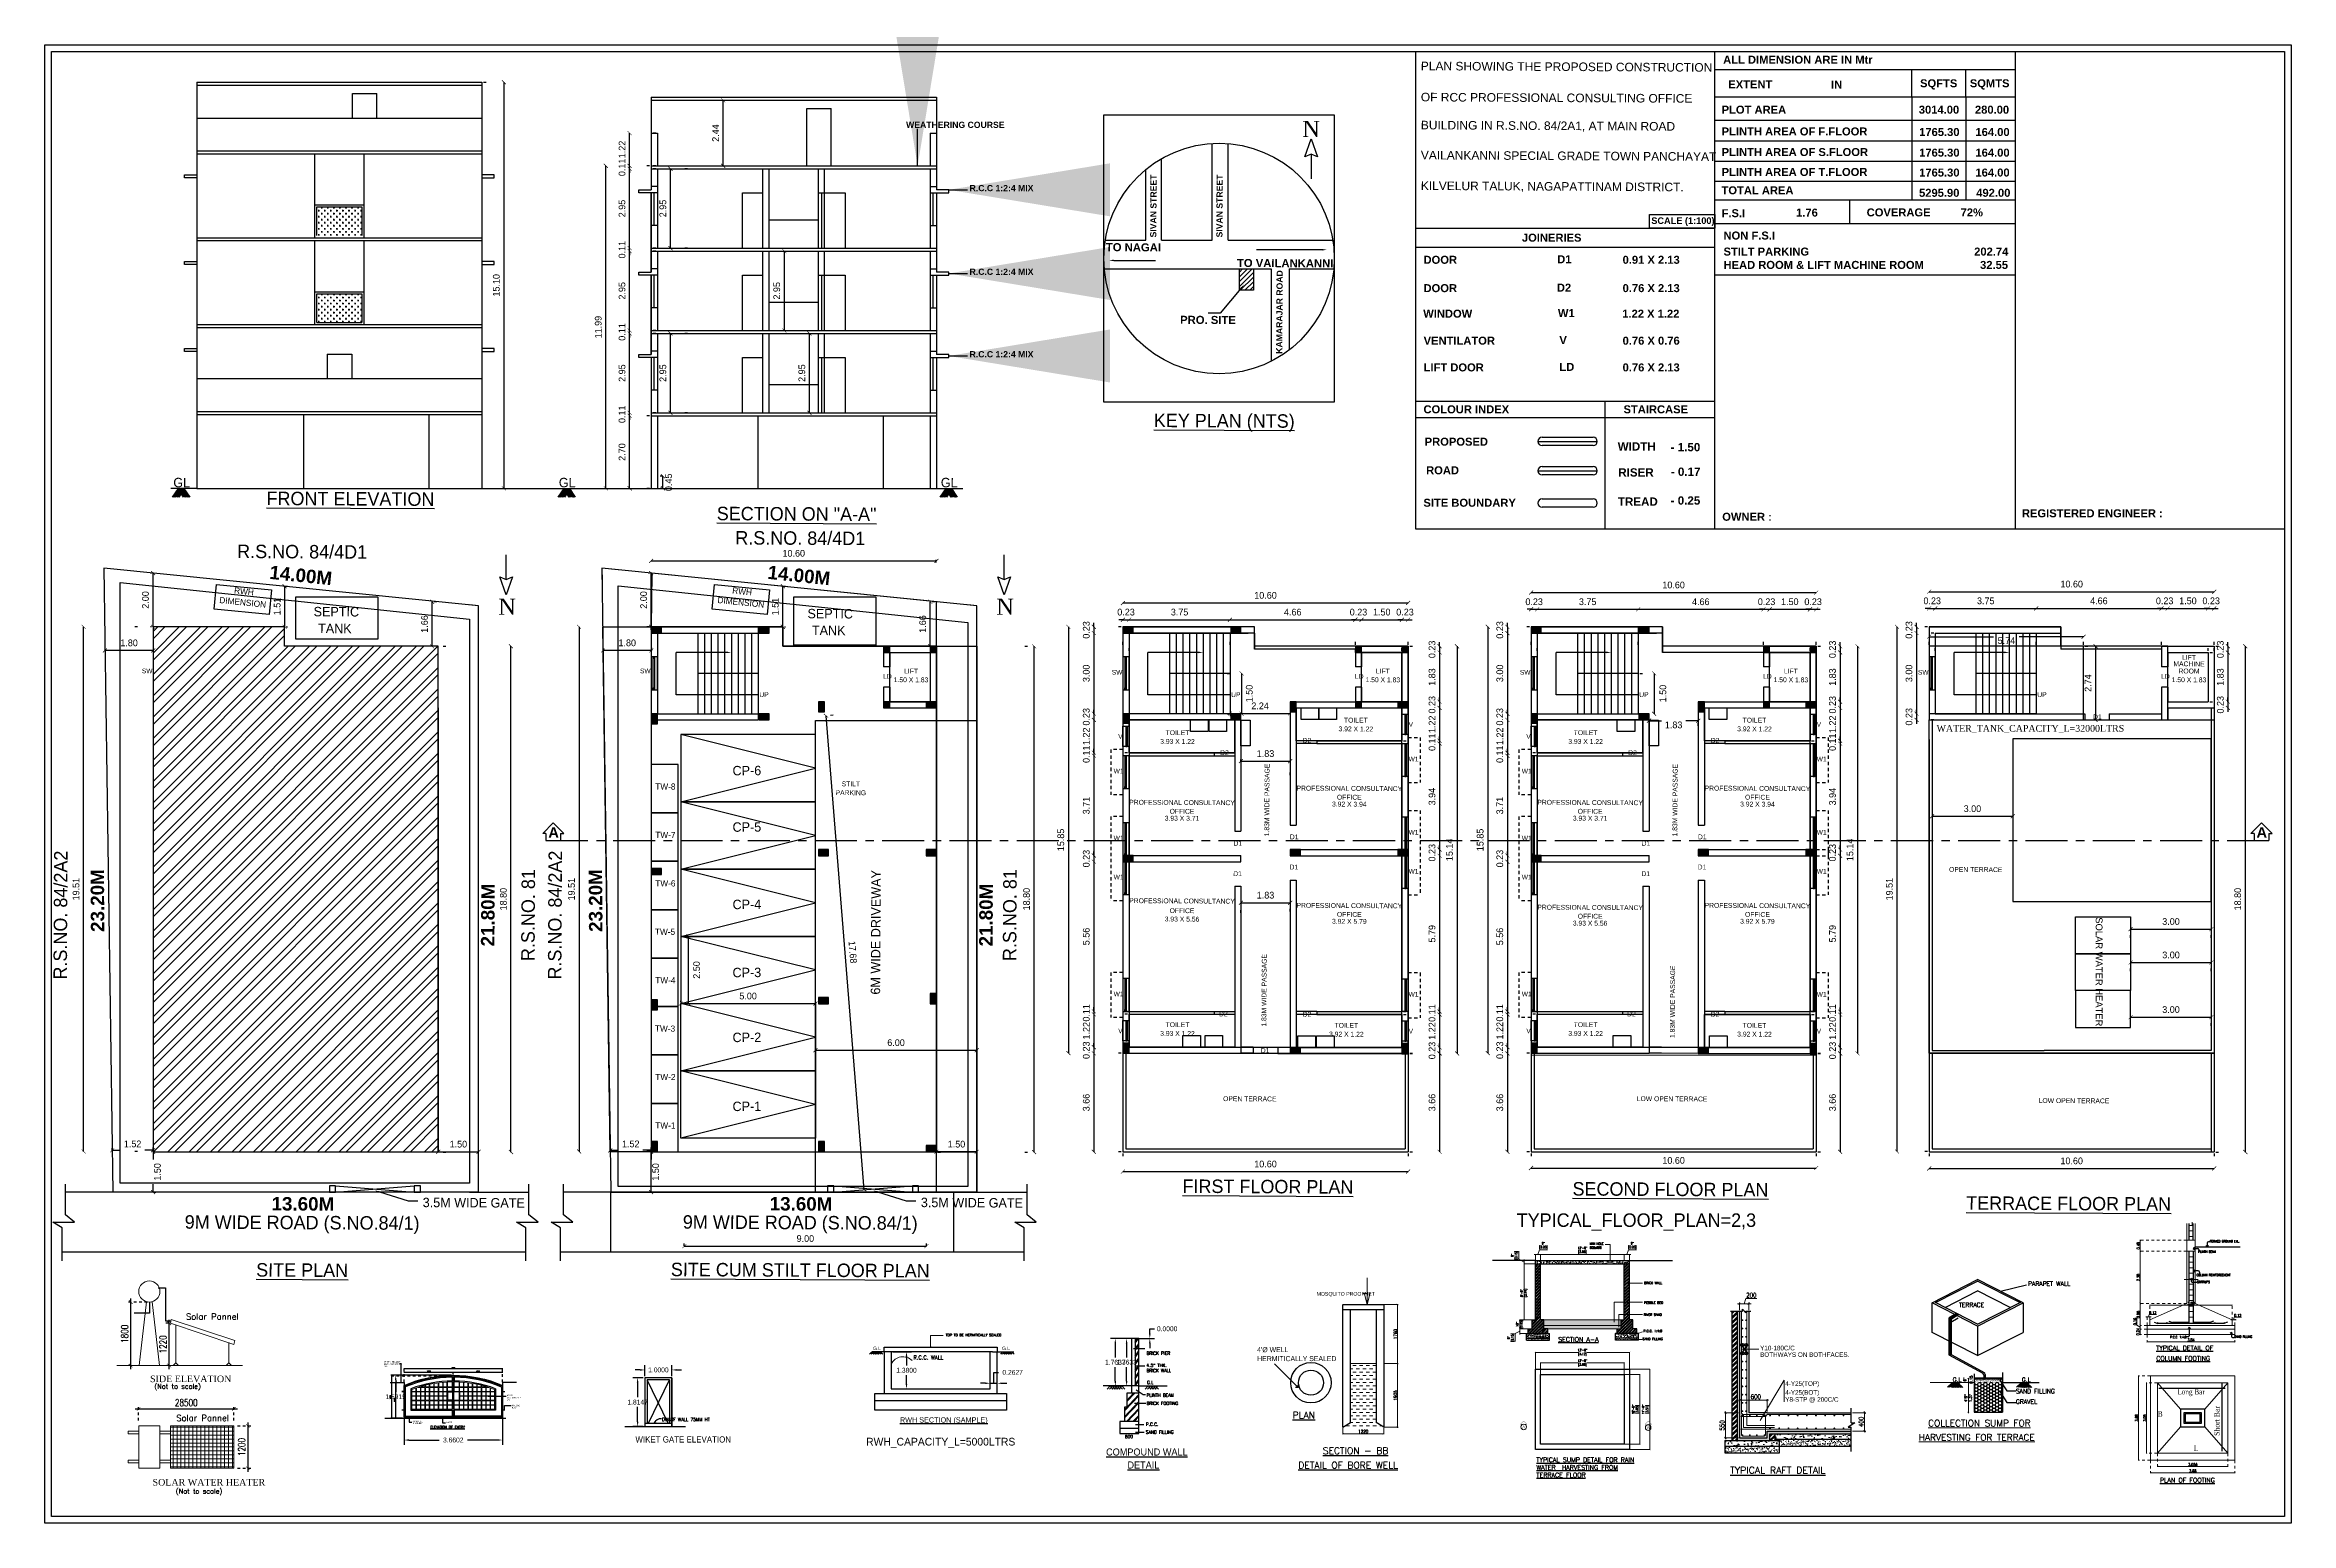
# Model space of a CAD drawing. Header units: metres. Extents: x 0 to 118, y 0 to 55.
# Drawn here: x 0 to 83.5, y 0 to 55 of the extents above; entities that cross this region are included whole.
import ezdxf
from ezdxf import colors
from ezdxf.entities.mleader import LeaderData, LeaderLine
from ezdxf.enums import TextEntityAlignment as Align
from ezdxf.math import Vec2, Vec3

# ---------------------------------------------------------------- set-up
doc = ezdxf.new("R2010")
doc.units = ezdxf.units.M
doc.header["$LTSCALE"] = 25
doc.header["$MEASUREMENT"] = 0
for name, pattern in [('ACAD_ISO06W100', [36, 24, -3, 0, -3, 0, -3, 0, -3]), ('BORDER4', [6, 1, -0.5, 1, -0.5, 1, -0.5, 0, -0.5, 0, -0.5, 0, -0.5]), ('CENTER', [2, 1.25, -0.25, 0.25, -0.25]), ('DOT2', [0.125, 0, -0.125]), ('HIDDEN', [0.375, 0.25, -0.125])]:
    doc.linetypes.add(name, pattern=pattern)
for name, color, linetype, lineweight in [('5CON', 2, 'Continuous', 9), ('AR_DIM WRK', 3, 'Continuous', 13), ('BEAMl', 6, 'HIDDEN', 13), ('COL', 242, 'Continuous', 9), ('column', 242, 'Continuous', 25), ('DIM-1', 8, 'Continuous', 18), ('DIMENSIONS', 9, 'Continuous', 0), ('fsi', 30, 'Continuous', 25), ('FURN', 33, 'Continuous', 18), ('grid', 253, 'Continuous', 5), ('HAT', 8, 'Continuous', 5), ('hatch', 250, 'Continuous', 5), ('HATCH2', 8, 'Continuous', 5), ('N2', 2, 'Continuous', 20), ('PAV', 21, 'Continuous', 13), ('TEXT1', 2, 'Continuous', 20), ('TWO WHEELER', 8, 'Continuous', 13), ('WIN', 12, 'Continuous', 18)]:
    doc.layers.add(name, color=color, linetype=linetype, lineweight=lineweight)
for name, color, linetype in [('BLK_1_COVERED_AREA', 7, 'Continuous'), ('BLK_1_FLR_0_LIFT_1', 7, 'Continuous'), ('BLK_1_FLR_1_BLT_UP_AREA', 1, 'Continuous'), ('BLK_1_FLR_1_CARPET_AREA', 7, 'Continuous'), ('BLK_1_FLR_1_DRINKING_WATER', 7, 'Continuous'), ('BLK_1_FLR_1_EXIT_WIDTH_DOOR', 1, 'Continuous'), ('BLK_1_FLR_1_EXIT_WIDTH_STAIR', 7, 'Continuous'), ('BLK_1_FLR_1_LIFT_1', 7, 'Continuous'), ('BLK_1_FLR_1_SP_WC', 7, 'Continuous'), ('BLK_1_FLR_1_WASH', 7, 'Continuous'), ('BLK_1_FLR_1_WATER_CLOSET', 7, 'Continuous'), ('BLK_1_FLR_1_WC_BATH', 7, 'Continuous'), ('BLK_1_FLR_1_WC_BATH_HT', 7, 'Continuous'), ('BLK_1_FLR_2_BLT_UP_AREA', 7, 'Continuous'), ('BLK_1_FLR_2_CARPET_AREA', 7, 'Continuous'), ('BLK_1_FLR_2_DRINKING_WATER', 7, 'Continuous'), ('BLK_1_FLR_2_EXIT_WIDTH_DOOR', 7, 'Continuous'), ('BLK_1_FLR_2_EXIT_WIDTH_STAIR', 7, 'Continuous'), ('BLK_1_FLR_2_LIFT_1', 7, 'Continuous'), ('BLK_1_FLR_2_SP_WC', 7, 'Continuous'), ('BLK_1_FLR_2_URINAL', 7, 'Continuous'), ('BLK_1_FLR_2_WASH', 7, 'Continuous'), ('BLK_1_FLR_2_WATER_CLOSET', 7, 'Continuous'), ('BLK_1_FLR_2_WC_BATH', 7, 'Continuous'), ('BLK_1_FLR_3_WC_BATH_HT', 7, 'Continuous'), ('BLK_1_FLR_4_ROOF_AREA', 54, 'Continuous'), ('BLK_1_HT_OF_BLDG', 5, 'Continuous'), ('BLK_1_LVL_0_BLDG_FOOT_PRINT', 7, 'Continuous'), ('BLK_1_LVL_0_FRONT_SETBACK', 7, 'Continuous'), ('BLK_1_LVL_0_REAR_SETBACK', 7, 'Continuous'), ('BLK_1_LVL_0_SIDE_SETBACK1', 7, 'Continuous'), ('BLK_1_LVL_0_SIDE_SETBACK2', 7, 'Continuous'), ('BLK_1_PARAPET_HT', 7, 'Continuous'), ('BLK_1_PLINTH_HEIGHT', 7, 'Continuous'), ('BLK_1_STAIR_HEADROOM', 7, 'Continuous'), ('BLK_1_TERRACESERVICE_UTILITYDISTANCE', 1, 'Continuous'), ('COMPOUNDWALL', 58, 'Continuous'), ('DI M', 231, 'Continuous'), ('DIM', 8, 'Continuous'), ('DIST_EXIT', 7, 'Continuous'), ('DRIVEWAY', 22, 'Continuous'), ('DVW', 4, 'Continuous'), ('LOCATION_PLAN', 7, 'Continuous'), ('MAIN_GATE', 57, 'Continuous'), ('NORTH_DIRECTION', 7, 'Continuous'), ('NOTIFIED_ROAD', 1, 'Continuous'), ('PARKING_SLOT', 7, 'Continuous'), ('PASSAGE', 7, 'Continuous'), ('PASSAGE_STAIR', 7, 'Continuous'), ('PLOT_BOUNDARY', 7, 'Continuous'), ('RWH', 7, 'Continuous'), ('SEPTIC_TANK_1', 7, 'Continuous'), ('SOLAR_PANEL', 3, 'Continuous'), ('SOLAR_WATER_HEATER', 1, 'Continuous'), ('TE', 7, 'Continuous'), ('TEXT', 4, 'Continuous'), ('TWO_WHEELER_PARKING', 7, 'Continuous'), ('WAL', 1, 'Continuous'), ('WALL', 125, 'Continuous'), ('WATER_TANK_CALCULATION', 7, 'Continuous'), ('WICKET_GATE', 57, 'Continuous'), ('window', 3, 'Continuous')]:
    doc.layers.add(name, color=color, linetype=linetype)
doc.styles.add('APEXT', font='romanc.shx')
doc.styles.add('ARIAL', font='arial.ttf')
doc.styles.add('Arial-Bold', font='arialbd.ttf', dxfattribs={"height": 10})
doc.styles.add('ED', font='romantic.ttf', dxfattribs={"width": 0.96})
doc.styles.add('MADDYTEXT', font='romanc.shx', dxfattribs={"width": 0.8, "height": 4.5})
doc.styles.add('ROMANC', font='romanc__.ttf', dxfattribs={"width": 0.75})
doc.styles.add('ROMAND', font='swissc.ttf')
doc.styles.add('ROMANS', font='romans.shx')
doc.styles.add('ROMANT', font='romant', dxfattribs={"height": 12})
doc.styles.add('RS', font='times.ttf', dxfattribs={"width": 0.75})
doc.styles.add('RS1', font='romans.shx', dxfattribs={"width": 0.75})
doc.styles.add('SANSSERIF', font='sas_____.pfb')
doc.styles.add('SEN', font='arial.ttf', dxfattribs={"height": 0.5})
doc.styles.add('SITE-MAT', font='times.ttf', dxfattribs={"height": 15})
doc.styles.add('style2', font='romantic.ttf')
doc.styles.add('style3', font='romand.shx', dxfattribs={"width": 0.8})
doc.styles.add('T', font='ROMI____.pfb', dxfattribs={"width": 1.2, "height": 24})
doc.styles.add('T1', font='ROMANS.shx', dxfattribs={"width": 0.96, "height": 4})
doc.styles.add('UATEXT', font='GOTHIC.TTF')
doc.styles.add('USA TEXT', font='GOTHIC.TTF')
doc.dimstyles.new('1-200-GD', dxfattribs={"dimtxt": 0.25, "dimasz": 0.15, "dimexe": 0.1, "dimexo": 0.06, "dimgap": 0.15, "dimtad": 1, "dimzin": 3, "dimdsep": 46, "dimtxsty": 'USA TEXT', "dimblk": 'ARCHTICK', "dimcen": 0, "dimclrd": 252, "dimclrt": 12, "dimadec": 0, "dimazin": 0, "dimtfac": 1, "dimtix": 1, "dimtmove": 2, "dimatfit": 3, "dimldrblk": 'OPEN90', "dimfxl": 0, "dimtolj": 1, "dimtzin": 0, "dimarcsym": 0})
doc.dimstyles.new('Copy(3) of STANDARD', dxfattribs={"dimscale": 0, "dimtxt": 9, "dimasz": 6, "dimexe": 0.1875, "dimexo": 36, "dimgap": 2.96875, "dimtad": 0, "dimdec": 1, "dimzin": 0, "dimdsep": 46, "dimlunit": 4, "dimtxsty": 'Standard', "dimblk": 'OBLIQUE', "dimcen": 0.59375, "dimse1": 1, "dimse2": 1, "dimadec": 0, "dimazin": 0, "dimtfac": 1, "dimtdec": 1, "dimtix": 1, "dimtofl": 0, "dimtmove": 0, "dimatfit": 3, "dimfxl": 0, "dimtvp": 0.5, "dimtolj": 1, "dimtzin": 0, "dimarcsym": 0})
doc.dimstyles.new('DIM-200', dxfattribs={"dimscale": 2, "dimtxt": 200, "dimasz": 100, "dimexe": 25, "dimexo": 25, "dimgap": 35, "dimtad": 1, "dimdec": 0, "dimrnd": 5, "dimzin": 0, "dimdsep": 46, "dimtxsty": 'RS1', "dimblk": 'ARCHTICK', "dimcen": 100, "dimdle": 25, "dimclrd": 8, "dimclre": 8, "dimclrt": 4, "dimadec": 0, "dimazin": 0, "dimtfac": 0.5, "dimtdec": 0, "dimtmove": 1, "dimatfit": 0, "dimfxl": 0, "dimfrac": 1, "dimtolj": 1, "dimtzin": 0, "dimarcsym": 0})
doc.dimstyles.new('DIM-25', dxfattribs={"dimscale": 0.25, "dimtxt": 200, "dimasz": 100, "dimexe": 25, "dimexo": 25, "dimgap": 35, "dimtad": 1, "dimdec": 0, "dimrnd": 5, "dimzin": 0, "dimdsep": 46, "dimtxsty": 'RS1', "dimblk": 'ARCHTICK', "dimcen": 100, "dimdle": 25, "dimclrd": 8, "dimclre": 8, "dimclrt": 4, "dimadec": 0, "dimazin": 0, "dimtfac": 0.5, "dimtdec": 0, "dimtmove": 1, "dimatfit": 0, "dimfxl": 0, "dimfrac": 1, "dimtolj": 1, "dimtzin": 0, "dimarcsym": 0})
doc.dimstyles.new('DIM-50', dxfattribs={"dimscale": 0.5, "dimtxt": 200, "dimasz": 100, "dimexe": 25, "dimexo": 25, "dimgap": 35, "dimtad": 1, "dimdec": 0, "dimrnd": 5, "dimzin": 0, "dimdsep": 46, "dimtxsty": 'RS1', "dimblk": 'ARCHTICK', "dimcen": 100, "dimdle": 25, "dimclrd": 8, "dimclre": 8, "dimclrt": 4, "dimadec": 0, "dimazin": 0, "dimtfac": 0.5, "dimtdec": 0, "dimtmove": 1, "dimatfit": 0, "dimfxl": 0, "dimfrac": 1, "dimtolj": 1, "dimtzin": 0, "dimarcsym": 0})
doc.dimstyles.new('dim100', dxfattribs={"dimtxt": 400, "dimasz": 200, "dimexe": 50, "dimexo": 200, "dimgap": 100, "dimtad": 1, "dimdec": 0, "dimrnd": 5, "dimzin": 0, "dimdsep": 46, "dimtxsty": 'ROMANS', "dimblk": 'ARCHTICK', "dimcen": 500, "dimdle": 25, "dimclrd": 256, "dimclre": 256, "dimclrt": 2, "dimadec": 0, "dimazin": 0, "dimtfac": 1, "dimtdec": 0, "dimtix": 1, "dimtofl": 0, "dimtmove": 1, "dimatfit": 1, "dimldrblk": 'OPEN30', "dimfxl": 0, "dimtolj": 1, "dimtzin": 0, "dimlwd": -1, "dimlwe": -1, "dimarcsym": 0})
doc.dimstyles.new('N001-100', dxfattribs={"dimtxt": 250, "dimasz": 65, "dimexe": 50, "dimexo": 100, "dimgap": 50, "dimtad": 1, "dimdec": 0, "dimrnd": 5, "dimzin": 0, "dimdsep": 46, "dimtxsty": 'ROMANS', "dimblk": 'ARCHTICK', "dimcen": 0.09, "dimdle": 50, "dimclrd": 8, "dimclre": 8, "dimclrt": 4, "dimadec": 0, "dimazin": 0, "dimtfac": 1, "dimtdec": 0, "dimtofl": 0, "dimtmove": 1, "dimatfit": 3, "dimfxl": 0, "dimtolj": 1, "dimtzin": 0, "dimarcsym": 0})
doc.dimstyles.get("Standard").update_dxf_attribs({"dimtxt": 0.18, "dimasz": 0.18, "dimexe": 0.18, "dimexo": 0.0625, "dimgap": 0.09, "dimtad": 0, "dimtih": 1, "dimtoh": 1, "dimdec": 4, "dimzin": 0, "dimdsep": 46, "dimtxsty": 'Standard', "dimcen": 0.09, "dimadec": 0, "dimazin": 0, "dimtfac": 1, "dimtdec": 4, "dimtofl": 0, "dimtmove": 0, "dimatfit": 3, "dimfxl": 0, "dimtolj": 1, "dimtzin": 0, "dimarcsym": 0})

msp = doc.modelspace()

# ---------------------------------------------------------------- texts
at = {"style": 'SANSSERIF'}
for s, p in [('PLAN SHOWING THE PROPOSED CONSTRUCTION', (51.14746, 54.33385)), ('OF RCC PROFESSIONAL CONSULTING OFFICE', (51.14746, 53.17723)), ('BUILDING IN R.S.NO. 84/2A1, AT MAIN ROAD', (51.14746, 52.13669)), ('VAILANKANNI SPECIAL GRADE TOWN PANCHAYAT', (51.14746, 51.01988)), ('KILVELUR TALUK, NAGAPATTINAM DISTRICT.', (51.14746, 49.88254))]:
    msp.add_text(s, height=0.3187782, rotation=359.6988078, dxfattribs=at).set_placement(p, align=Align.TOP_LEFT)
at = {"color": 0, "lineweight": -2, "style": 'Arial-Bold'}
for s, height, p in [('ALL DIMENSION ARE IN Mtr', 0.2971823, (62.38439, 54.25847)), ('EXTENT', 0.297182, (62.57613, 53.33845)), ('IN', 0.297182, (66.39657, 53.33051)), ('SQFTS', 0.297182, (69.7044, 53.38101)), ('SQMTS', 0.297182, (71.55305, 53.38101)), ('PLOT AREA  ', 0.2971823, (62.32805, 52.39973)), ('3014.00', 0.297182, (69.6577, 52.39973)), ('280.00', 0.297182, (71.74489, 52.39973)), ('PLINTH AREA OF F.FLOOR', 0.2971823, (62.32805, 51.59082)), ('1765.30', 0.297182, (69.67062, 51.56931)), ('164.00', 0.297182, (71.76289, 51.56931)), ('PLINTH AREA OF S.FLOOR', 0.2971823, (62.32805, 50.82429)), ('1765.30', 0.297182, (69.67062, 50.80279)), ('164.00', 0.297182, (71.76289, 50.80279)), ('PLINTH AREA OF T.FLOOR', 0.2971823, (62.32805, 50.08412)), ('1765.30', 0.297182, (69.67062, 50.06261)), ('164.00', 0.297182, (71.76289, 50.06261)), ('TOTAL AREA', 0.297182, (62.32412, 49.40311)), ('5295.90', 0.297182, (69.66673, 49.30875)), ('492.00', 0.297182, (71.79211, 49.30875)), ('F.S.I', 0.297182, (62.32627, 48.55216)), ('1.76', 0.297182, (65.09614, 48.57347)), ('COVERAGE', 0.297182, (67.7195, 48.58066)), ('72%%%', 0.297182, (71.2109, 48.58074)), ('NON F.S.I', 0.297182, (62.3981, 47.7205)), ('DOOR', 0.297182, (51.24771, 46.81889)), ('D1', 0.297182, (56.21644, 46.83831)), ('STILT PARKING', 0.2971823, (62.3981, 47.1246)), ('HEAD ROOM & LIFT MACHINE ROOM', 0.2971823, (62.3981, 46.62867)), ('202.74', 0.297182, (71.71551, 47.1246)), ('32.55', 0.297182, (71.93522, 46.62867)), ('DOOR', 0.297182, (51.24771, 45.76492)), ('D2', 0.297182, (56.20385, 45.78434)), ('WINDOW', 0.297182, (51.23518, 44.81627)), ('W1', 0.297182, (56.24292, 44.83569)), ('VENTILATOR', 0.297182, (51.25035, 43.81152)), ('V', 0.29718, (56.29725, 43.83094)), ('LIFT DOOR', 0.297182, (51.25035, 42.81735)), ('LD', 0.297182, (56.29725, 42.83677)), ('PROPOSED', 0.297182, (51.28969, 40.05589)), ('WIDTH', 0.308286, (58.46486, 39.87371)), ('- 1.50', 0.308286, (60.4333, 39.84839)), ('ROAD', 0.297182, (51.34268, 38.99301)), (' - 0.17', 0.308286, (60.31973, 38.93459)), ('RISER', 0.308286, (58.4863, 38.90879)), ('SITE BOUNDARY', 0.2971823, (51.24227, 37.7856)), ('TREAD', 0.308286, (58.4704, 37.82311)), ('- 0.25', 0.308286, (60.43321, 37.86485)), ('REGISTERED ENGINEER : ', 0.2971823, (73.49077, 37.3944)), ('OWNER : ', 0.297182, (62.35045, 37.26491))]:
    msp.add_text(s, height=height, dxfattribs=at).set_placement(p)
at = {"lineweight": -2, "style": 'Arial-Bold'}
for s, p in [('WEATHERING COURSE', (32.01271, 51.86961)), ('R.C.C 1:2:4 MIX', (34.37218, 49.51821)), ('R.C.C 1:2:4 MIX', (34.37218, 46.4077)), ('R.C.C 1:2:4 MIX', (34.37218, 43.34125))]:
    msp.add_text(s, height=0.23, dxfattribs=at).set_placement(p)
for s, height, rotation, style, p in [('SIVAN STREET', 0.23, 89.6988078, 'Arial-Bold', (41.20576, 48.96802)), ('SIVAN STREET', 0.23, 89.6988078, 'Arial-Bold', (43.66323, 48.96802)), ('TO NAGAI', 0.3, 359.6988078, 'Arial-Bold', (40.46254, 47.43279)), ('TO VAILANKANNI', 0.3, 359.6988078, 'Arial-Bold', (46.10362, 46.84155)), ('KAMARAJAR ROAD', 0.23, 89.6988078, 'Arial-Bold', (45.88961, 45.02609)), ('PRO. SITE', 0.3, 359.6988078, 'Arial-Bold', (43.23428, 44.73166)), ('%%UKEY PLAN (NTS)', 0.5, 359.6988078, 'UATEXT', (43.83831, 40.98443)), ('GL', 0.35, 359.6988078, 'UATEXT', (5.08491, 38.68439)), ('GL', 0.35, 359.6988078, 'UATEXT', (19.41482, 38.68439)), ('GL', 0.35, 359.6988078, 'UATEXT', (33.61505, 38.68439)), ('%%UFRONT ELEVATION', 0.5, 359.6988078, 'UATEXT', (11.35693, 38.08221)), ('%%USECTION ON "A-A"', 0.5, 359.6988078, 'UATEXT', (27.94158, 37.52111)), ('R.S.NO. 84/4D1', 0.5, 359.6988078, 'UATEXT', (28.07883, 36.62064)), ('R.S.NO. 84/4D1', 0.5, 359.6988078, 'UATEXT', (9.56158, 36.11619)), ('14.00M', 0.5, 354.0011582, 'Arial-Bold', (9.51291, 35.23537)), ('14.00M', 0.5, 354.0011582, 'Arial-Bold', (28.03016, 35.23537)), ('DIMENSION', 0.23, 354.1670001, 'UATEXT', (7.3532, 34.23484)), ('RWH', 0.23, 354.1670001, 'UATEXT', (7.39987, 34.64057)), ('DIMENSION', 0.23, 354.1670001, 'UATEXT', (25.87045, 34.23484)), ('RWH', 0.23, 354.1670001, 'UATEXT', (25.91712, 34.64057)), ('SEPTIC', 0.35, 359.6988078, 'UATEXT', (10.833, 33.8842)), ('TANK', 0.35, 359.6988078, 'UATEXT', (10.7784, 33.26035)), ('SEPTIC', 0.35, 359.6988078, 'UATEXT', (29.19141, 33.8102)), ('TANK', 0.35, 359.6988078, 'UATEXT', (29.13681, 33.18636)), ('LIFT', 0.18, 359.6988078, 'SANSSERIF', (32.19641, 31.67792)), ('LIFT', 0.18, 359.6988078, 'SANSSERIF', (49.73316, 31.67792)), ('LIFT', 0.18, 359.6988078, 'SANSSERIF', (64.90343, 31.67792)), ('MACHINE', 0.18, 359.6988078, 'SANSSERIF', (79.70154, 31.94335)), ('ROOM', 0.18, 359.6988078, 'SANSSERIF', (79.70154, 31.67792)), ('LIFT', 0.18, 359.6988078, 'SANSSERIF', (79.70154, 32.18516)), ('LD', 0.18, 359.6988078, 'SANSSERIF', (31.32032, 31.48109)), ('1.50 X 1.83', 0.18, 359.6988078, 'SANSSERIF', (32.19641, 31.35198)), ('LD', 0.18, 359.6988078, 'SANSSERIF', (48.85707, 31.48109)), ('1.50 X 1.83', 0.18, 359.6988078, 'SANSSERIF', (49.73316, 31.35198)), ('LD', 0.18, 359.6988078, 'SANSSERIF', (64.02734, 31.48109)), ('1.50 X 1.83', 0.18, 359.6988078, 'SANSSERIF', (64.90343, 31.35198)), ('LD', 0.18, 359.6988078, 'SANSSERIF', (78.82545, 31.48109)), ('1.50 X 1.83', 0.18, 359.6988078, 'SANSSERIF', (79.70154, 31.35198)), ('UP', 0.18, 359.6988078, 'SANSSERIF', (26.73121, 30.79956)), ('UP', 0.18, 359.6988078, 'SANSSERIF', (44.26796, 30.79956)), ('UP', 0.18, 359.6988078, 'SANSSERIF', (59.43823, 30.79956)), ('UP', 0.18, 359.6988078, 'SANSSERIF', (74.23634, 30.79956)), ('D1', 0.18, 359.6988078, 'SANSSERIF', (76.29795, 29.97582)), ('TOILET', 0.18, 359.6988078, 'SANSSERIF', (42.10043, 29.38592)), ('3.92 X 1.22', 0.18, 359.6988078, 'SANSSERIF', (48.73005, 29.52523)), ('TOILET', 0.18, 359.6988078, 'SANSSERIF', (48.73005, 29.85117)), ('TOILET', 0.18, 359.6988078, 'SANSSERIF', (57.2707, 29.38592)), ('3.92 X 1.22', 0.18, 359.6988078, 'SANSSERIF', (63.54854, 29.52523)), ('TOILET', 0.18, 359.6988078, 'SANSSERIF', (63.54854, 29.85117)), ('3.93 X 1.22', 0.18, 359.6988078, 'SANSSERIF', (42.10043, 29.05998)), ('D2', 0.18, 359.6988078, 'SANSSERIF', (43.84599, 28.64447)), ('D2', 0.18, 359.6988078, 'SANSSERIF', (46.91419, 29.10051)), ('3.93 X 1.22', 0.18, 359.6988078, 'SANSSERIF', (57.2707, 29.05998)), ('D2', 0.18, 359.6988078, 'SANSSERIF', (59.01625, 28.64447)), ('D2', 0.18, 359.6988078, 'SANSSERIF', (62.08445, 29.10051)), ('CP-6', 0.35, 0.3011922, 'UATEXT', (26.09317, 27.97709)), ('STILT', 0.18, 359.6988078, 'SANSSERIF', (29.95798, 27.48179)), ('1.83M WIDE PASSAGE', 0.18, 89.6988078, 'SANSSERIF', (45.42469, 26.88406)), ('1.83M WIDE PASSAGE', 0.18, 89.6988078, 'SANSSERIF', (60.59496, 26.87654)), ('TW-8', 0.23, 359.6988078, 'UATEXT', (23.0642, 27.38408)), ('PARKING', 0.18, 359.6988078, 'SANSSERIF', (29.95798, 27.15295)), ('PROFESSIONAL CONSULTANCY', 0.18, 359.6988078, 'SANSSERIF', (42.26937, 26.79046)), ('PROFESSIONAL CONSULTANCY', 0.18, 359.6988078, 'SANSSERIF', (48.48843, 27.31508)), ('3.92 X 3.94', 0.18, 359.6988078, 'SANSSERIF', (48.48843, 26.7295)), ('OFFICE', 0.18, 359.6988078, 'SANSSERIF', (48.48843, 26.98707)), ('PROFESSIONAL CONSULTANCY', 0.18, 359.6988078, 'SANSSERIF', (57.43964, 26.79046)), ('PROFESSIONAL CONSULTANCY', 0.18, 359.6988078, 'SANSSERIF', (63.6587, 27.31508)), ('3.92 X 3.94', 0.18, 359.6988078, 'SANSSERIF', (63.6587, 26.7295)), ('OFFICE', 0.18, 359.6988078, 'SANSSERIF', (63.6587, 26.98707)), ('CP-5', 0.35, 0.3011922, 'UATEXT', (26.09317, 25.87897)), ('3.93 X 3.71', 0.18, 359.6988078, 'SANSSERIF', (42.26937, 26.20487)), ('OFFICE', 0.18, 359.6988078, 'SANSSERIF', (42.26937, 26.46244)), ('3.93 X 3.71', 0.18, 359.6988078, 'SANSSERIF', (57.43964, 26.20487)), ('OFFICE', 0.18, 359.6988078, 'SANSSERIF', (57.43964, 26.46244)), ('TW-7', 0.23, 359.6988078, 'UATEXT', (23.0642, 25.58408)), ('D1', 0.18, 359.6988078, 'SANSSERIF', (44.34384, 25.27416)), ('D1', 0.18, 359.6988078, 'SANSSERIF', (46.43879, 25.51141)), ('D1', 0.18, 359.6988078, 'SANSSERIF', (59.5141, 25.27416)), ('D1', 0.18, 359.6988078, 'SANSSERIF', (61.60906, 25.51141)), ('R.S.NO. 84/2A2', 0.5, 89.6988078, 'UATEXT', (0.57882, 22.60419)), ('23.20M', 0.5, 90.3469082, 'Arial-Bold', (1.95201, 23.14276)), ('R.S.NO. 81', 0.5, 89.6988078, 'UATEXT', (17.96152, 22.60419)), ('R.S.NO. 84/2A2', 0.5, 89.6988078, 'UATEXT', (18.95932, 22.60419)), ('23.20M', 0.5, 90.3469082, 'Arial-Bold', (20.46926, 23.14276)), ('6M WIDE DRIVEWAY', 0.35, 89.6988078, 'UATEXT', (30.8838, 21.96323)), ('R.S.NO. 81', 0.5, 89.6988078, 'UATEXT', (35.86586, 22.60419)), ('D1', 0.18, 359.6988078, 'SANSSERIF', (44.33511, 24.14331)), ('D1', 0.18, 359.6988078, 'SANSSERIF', (46.42626, 24.39144)), ('D1', 0.18, 359.6988078, 'SANSSERIF', (59.50537, 24.14331)), ('D1', 0.18, 359.6988078, 'SANSSERIF', (61.59653, 24.39144)), ('OPEN TERRACE', 0.18, 359.6988078, 'SANSSERIF', (71.77476, 24.29817)), ('21.80M', 0.5, 89.6988078, 'Arial-Bold', (16.46464, 22.60419)), ('TW-6', 0.23, 359.6988078, 'UATEXT', (23.0642, 23.78408)), ('21.80M', 0.5, 89.6988078, 'Arial-Bold', (34.98189, 22.60419)), ('CP-4', 0.35, 0.3011922, 'UATEXT', (26.09317, 23.00206)), ('PROFESSIONAL CONSULTANCY', 0.18, 359.6988078, 'SANSSERIF', (42.26937, 23.13033)), ('3.93 X 5.56', 0.18, 359.6988078, 'SANSSERIF', (42.26937, 22.45615)), ('OFFICE', 0.18, 359.6988078, 'SANSSERIF', (42.26937, 22.76812)), ('PROFESSIONAL CONSULTANCY', 0.18, 359.6988078, 'SANSSERIF', (48.48843, 22.9574)), ('OFFICE', 0.18, 359.6988078, 'SANSSERIF', (48.48843, 22.62939)), ('PROFESSIONAL CONSULTANCY', 0.18, 359.6988078, 'SANSSERIF', (57.43964, 22.88933)), ('OFFICE', 0.18, 359.6988078, 'SANSSERIF', (57.43964, 22.56132)), ('PROFESSIONAL CONSULTANCY', 0.18, 359.6988078, 'SANSSERIF', (63.6587, 22.9574)), ('OFFICE', 0.18, 359.6988078, 'SANSSERIF', (63.6587, 22.62939)), ('TW-5', 0.23, 359.6988078, 'UATEXT', (23.05151, 21.98408)), ('3.92 X 5.79', 0.18, 359.6988078, 'SANSSERIF', (48.48843, 22.37181)), ('3.93 X 5.56', 0.18, 359.6988078, 'SANSSERIF', (57.43964, 22.30374)), ('3.92 X 5.79', 0.18, 359.6988078, 'SANSSERIF', (63.6587, 22.37181)), ('1.83M WIDE PASSAGE', 0.18, 89.6988078, 'SANSSERIF', (45.31919, 19.80631)), ('TW-4', 0.23, 359.6988078, 'UATEXT', (23.0642, 20.18408)), ('CP-3', 0.35, 0.3011922, 'UATEXT', (26.09317, 20.4707)), ('1.83M WIDE PASSAGE', 0.18, 89.6988078, 'SANSSERIF', (60.50298, 19.38014)), ('TW-3', 0.23, 359.6988078, 'UATEXT', (23.05151, 18.38408)), ('TOILET', 0.18, 359.6988078, 'SANSSERIF', (42.10043, 18.53029)), ('D2', 0.18, 359.6988078, 'SANSSERIF', (43.80602, 18.92864)), ('D2', 0.18, 359.6988078, 'SANSSERIF', (46.91583, 18.91572)), ('TOILET', 0.18, 359.6988078, 'SANSSERIF', (48.37828, 18.50363)), ('TOILET', 0.18, 359.6988078, 'SANSSERIF', (57.2707, 18.53029)), ('D2', 0.18, 359.6988078, 'SANSSERIF', (58.97629, 18.92864)), ('D2', 0.18, 359.6988078, 'SANSSERIF', (62.0861, 18.91572)), ('TOILET', 0.18, 359.6988078, 'SANSSERIF', (63.54854, 18.50363)), ('CP-2', 0.35, 0.3011922, 'UATEXT', (26.09317, 18.05881)), ('3.93 X 1.22', 0.18, 359.6988078, 'SANSSERIF', (42.10043, 18.20435)), ('D1', 0.18, 359.6988078, 'SANSSERIF', (45.35762, 17.57074)), ('3.92 X 1.22', 0.18, 359.6988078, 'SANSSERIF', (48.37828, 18.17769)), ('3.93 X 1.22', 0.18, 359.6988078, 'SANSSERIF', (57.2707, 18.20435)), ('3.92 X 1.22', 0.18, 359.6988078, 'SANSSERIF', (63.54854, 18.17769)), ('TW-2', 0.23, 359.6988078, 'UATEXT', (23.0642, 16.58408)), ('OPEN TERRACE', 0.18, 359.6988078, 'SANSSERIF', (44.78887, 15.77349)), ('LOW OPEN TERRACE', 0.18, 359.6988078, 'SANSSERIF', (60.48703, 15.77349)), ('CP-1', 0.35, 0.3011922, 'UATEXT', (26.09317, 15.49487)), ('LOW OPEN TERRACE', 0.18, 359.6988078, 'SANSSERIF', (75.42699, 15.70285)), ('TW-1', 0.23, 359.6988078, 'UATEXT', (23.0642, 14.78408)), ('%%UFIRST FLOOR PLAN', 0.5, 359.6988078, 'UATEXT', (45.46177, 12.51152)), ('%%USECOND FLOOR PLAN', 0.5, 359.6988078, 'UATEXT', (60.42558, 12.40981)), ('13.60M', 0.5, 359.6988078, 'Arial-Bold', (9.5894, 11.86863)), ('3.5M WIDE GATE', 0.35, 359.6988078, 'UATEXT', (15.94185, 11.91191)), ('13.60M', 0.5, 359.6988078, 'Arial-Bold', (28.10665, 11.86863)), ('3.5M WIDE GATE', 0.35, 359.6988078, 'UATEXT', (34.4591, 11.91191)), ('%%UTERRACE FLOOR PLAN', 0.5, 359.6988078, 'UATEXT', (75.22641, 11.88129)), ('9M WIDE ROAD (S.NO.84/1)', 0.5, 359.6988078, 'UATEXT', (9.56158, 11.17368)), ('9M WIDE ROAD (S.NO.84/1)', 0.5, 359.6988078, 'UATEXT', (28.07883, 11.17368)), ('%%USITE PLAN', 0.5, 359.6988078, 'UATEXT', (9.56158, 9.40593)), ('%%USITE CUM STILT FLOOR PLAN', 0.5, 359.6988078, 'UATEXT', (28.07883, 9.40593))]:
    msp.add_text(s, height=height, rotation=rotation, dxfattribs=dict(style=style)).set_placement(p, align=Align.MIDDLE_CENTER)
at = {"color": 0, "lineweight": -2, "style": 'Arial-Bold'}
for s, height, p in [('SCALE (1:100)', 0.2443966, (60.8885, 48.42218)), ('JOINERIES', 0.297182, (56.01099, 47.78958)), ('COLOUR INDEX', 0.2971823, (52.83731, 41.40777)), ('STAIRCASE', 0.297182, (59.87939, 41.40777))]:
    msp.add_text(s, height=height, dxfattribs=at).set_placement(p, align=Align.MIDDLE_CENTER)
for s, p in [('0.91 X 2.13', (60.77004, 46.81889)), ('0.76 X 2.13', (60.77004, 45.76492)), ('1.22 X 1.22', (60.75752, 44.81627)), ('0.76 X 0.76', (60.77004, 43.81152)), ('0.76 X 2.13', (60.77004, 42.81735))]:
    msp.add_text(s, height=0.2971823, dxfattribs=at).set_placement(p, align=Align.RIGHT)
at = {"color": 7, "lineweight": -2, "style": 'ARIAL'}
for s, p in [('SW', (3.60443, 31.5944)), ('SW', (22.12168, 31.5944)), ('SW', (39.65843, 31.54374)), ('SW', (54.8287, 31.54374)), ('SW', (69.62681, 31.54374)), ('V', (39.89774, 29.1578)), ('V', (50.69288, 29.6048)), ('V', (55.068, 29.1578)), ('V', (65.86314, 29.6048)), ('W1 ', (50.69288, 28.31794)), ('W1 ', (65.86314, 28.31794)), ('W1 ', (39.72837, 27.87094)), ('W1 ', (54.89864, 27.87094)), ('W1 ', (39.72837, 25.37994)), ('W1 ', (50.69288, 25.59794)), ('W1 ', (54.89864, 25.37994)), ('W1 ', (65.86314, 25.59794)), ('W1 ', (50.69288, 24.14794)), ('W1 ', (65.86314, 24.14794)), ('W1 ', (39.72837, 23.92994)), ('W1 ', (54.89864, 23.92994)), ('W1 ', (39.72837, 19.58547)), ('W1 ', (50.69288, 19.57447)), ('W1 ', (54.89864, 19.58547)), ('W1 ', (65.86314, 19.57447)), ('V', (39.89774, 18.21233)), ('V', (50.69288, 18.20133)), ('V', (55.068, 18.21233)), ('V', (65.86314, 18.20133))]:
    msp.add_text(s, height=0.175, dxfattribs=at).set_placement(p)
at = {"linetype": 'BORDER4', "lineweight": -2, "ltscale": 25, "style": 'Arial-Bold'}
for p in [(18.91015, 25.67709), (82.40675, 25.67709)]:
    msp.add_text('A', height=0.39072, dxfattribs=at).set_placement(p, align=Align.MIDDLE_CENTER)
at = {"insert": (76.3593, 20.49564, 0.00517), "char_height": 0.25, "attachment_point": 5, "rotation": 270}
msp.add_mtext('{\\fArial|b0|i0|c0|p34;SOLAR WATER HEATER }', dxfattribs=at)
at = {"layer": 'BLK_1_FLR_2_BLT_UP_AREA', "color": 20, "insert": (54.7085, 11.51308), "char_height": 0.5, "attachment_point": 1}
msp.add_mtext_dynamic_manual_height_columns('TYPICAL_FLOOR_PLAN=2,3', width=11.9849005, gutter_width=0.9, heights=[0], dxfattribs=at)
at = {"layer": 'DIM', "color": 2, "style": 'T1', "width": 0.96}
for s, height, p in [('TOP TO BE HERMITICALLY SEALED', 0.0957653, (33.48627, 6.94317)), ('R.C.C. WALL', 0.145928, (32.2834, 6.08548))]:
    msp.add_text(s, height=height, dxfattribs=at).set_placement(p)
at = {"layer": 'DIM', "style": 'T1', "width": 0.96}
for s, height, p in [('4.5" THK.', 0.120494, (40.95173, 5.80417)), ('BRICK PIER', 0.120494, (40.95173, 6.25564)), ('BRICK WALL', 0.120494, (40.95173, 5.60908)), ('G.L', 0.120494, (40.96965, 5.16843)), ('PLINTH BEAM', 0.1204944, (40.95173, 4.69281)), ('BRICK FOOTING', 0.1204944, (40.95173, 4.3935)), ('DWARF WALL 75MM HT', 0.1227692, (22.93589, 3.79003)), ('SAND FILLING', 0.1204944, (40.92572, 3.32193)), ('P.C.C.', 0.120494, (40.92572, 3.61394)), ('600', 0.120494, (40.14884, 3.15357))]:
    msp.add_text(s, height=height, dxfattribs=at).set_placement(p)
at = {"layer": 'NORTH_DIRECTION', "color": 7, "char_height": 0.6, "attachment_point": 1, "style": 'SITE-MAT'}
for insert in [(46.74149, 52.13197), (16.85165, 34.36906), (35.3689, 34.36906)]:
    msp.add_mtext_dynamic_manual_height_columns('N', width=1.041865, gutter_width=75, heights=[0], dxfattribs=dict(at, insert=insert))
at = {"layer": 'RWH', "color": 130, "insert": (33.299, 2.98516), "char_height": 0.2875, "attachment_point": 5}
msp.add_mtext_dynamic_manual_height_columns('RWH_CAPACITY_L=5000LTRS', width=9.3695657, gutter_width=0.9, heights=[0], dxfattribs=at)
at = {"layer": 'TE', "color": 1, "style": 'T', "width": 0.96}
for p in [(30.78326, 6.4309), (35.57922, 6.4309)]:
    msp.add_text('G.L', height=0.131335, dxfattribs=at).set_placement(p)
at = {"layer": 'TEXT', "style": 'UATEXT'}
msp.add_text('%%URWH SECTION (SAMPLE)', height=0.1950347, dxfattribs=at).set_placement((31.78267, 3.7378))
at = {"layer": 'TEXT', "color": 5, "style": 'T', "width": 0.96}
for s, height, p in [('WIKET GATE ELEVATION', 0.2295684, (21.95067, 2.99581)), ('%%UCOMPOUND WALL%%U', 0.2640037, (39.4466, 2.51071)), ('%%UDETAIL%%U', 0.2640037, (40.24064, 2.02706))]:
    msp.add_text(s, height=height, dxfattribs=at).set_placement(p)
at = {"layer": 'WATER_TANK_CALCULATION', "color": 150, "linetype": 'ByBlock', "insert": (70.31798, 29.67356), "char_height": 0.2537879, "attachment_point": 1, "style": 'ED'}
msp.add_mtext_dynamic_manual_height_columns('WATER_TANK_CAPACITY_L=32000LTRS', width=6.8667001, gutter_width=1.26894, heights=[0], dxfattribs=at)

# ---------------------------------------------------------------- blocks, each defined once
blk = doc.blocks.new('_ArchTick')
at = {"color": 0, "linetype": 'ByBlock', "const_width": 0.15}
blk.add_lwpolyline([(-0.5, -0.5), (0.5, 0.5)], dxfattribs=at)
blk = doc.blocks.new('*D82')
at = {"lineweight": -2}
for p, q in [((40.073, 33.586), (39.923, 33.586)), ((40.073, 33.586), (40.303, 33.586)), ((40.303, 33.586), (40.453, 33.586))]:
    blk.add_line(p, q, dxfattribs=at)
at = {"color": 0, "linetype": 'DOT2', "lineweight": -2}
for p, q in [((40.073, 32.658), (40.073, 33.686)), ((40.303, 32.428), (40.303, 33.686))]:
    blk.add_line(p, q, dxfattribs=at)
at = {"layer": 'Defpoints', "color": 0}
for p in [(40.303, 33.586), (40.073, 32.598), (40.303, 32.368)]:
    blk.add_point(p, dxfattribs=at)
at = {"lineweight": -2, "xscale": 0.15, "yscale": 0.15, "zscale": 0.15}
blk.add_blockref('_ArchTick', (40.073, 33.586), dxfattribs=at)
at = {"lineweight": -2, "xscale": 0.15, "yscale": 0.15, "zscale": 0.15, "rotation": 180}
blk.add_blockref('_ArchTick', (40.303, 33.586), dxfattribs=at)
at = {"insert": (40.188, 33.867), "char_height": 0.25, "attachment_point": 5, "style": 'USA TEXT'}
blk.add_mtext('\\A1;0.23', dxfattribs=at)
blk = doc.blocks.new('_Open90')
at = {"color": 0, "linetype": 'ByBlock', "lineweight": -2}
for p, q in [((0, 0), (-1, 0)), ((-0.5, 0.5), (0, 0)), ((0, 0), (-0.5, -0.5))]:
    blk.add_line(p, q, dxfattribs=at)
blk = doc.blocks.new('*D83')
at = {"color": 0, "linetype": 'DOT2', "lineweight": -2}
for p, q in [((40.303, 32.428), (40.303, 33.686)), ((44.053, 32.658), (44.053, 33.686))]:
    blk.add_line(p, q, dxfattribs=at)
at = {"lineweight": -2}
blk.add_line((40.303, 33.586), (44.053, 33.586), dxfattribs=at)
at = {"layer": 'Defpoints', "color": 0}
for p in [(44.053, 33.586), (44.053, 32.598), (40.303, 32.368)]:
    blk.add_point(p, dxfattribs=at)
at = {"lineweight": -2, "xscale": 0.15, "yscale": 0.15, "zscale": 0.15, "rotation": 180}
blk.add_blockref('_ArchTick', (40.303, 33.586), dxfattribs=at)
at = {"lineweight": -2, "xscale": 0.15, "yscale": 0.15, "zscale": 0.15}
blk.add_blockref('_ArchTick', (44.053, 33.586), dxfattribs=at)
at = {"insert": (42.178, 33.867), "char_height": 0.25, "attachment_point": 5, "style": 'USA TEXT'}
blk.add_mtext('\\A1;3.75', dxfattribs=at)
blk = doc.blocks.new('*D84')
at = {"color": 0, "linetype": 'DOT2', "lineweight": -2}
for p, q in [((44.053, 32.658), (44.053, 33.686)), ((48.713, 32.658), (48.713, 33.686))]:
    blk.add_line(p, q, dxfattribs=at)
at = {"lineweight": -2}
blk.add_line((44.053, 33.586), (48.713, 33.586), dxfattribs=at)
at = {"layer": 'Defpoints', "color": 0}
for p in [(48.713, 33.586), (44.053, 32.598), (48.713, 32.598)]:
    blk.add_point(p, dxfattribs=at)
at = {"lineweight": -2, "xscale": 0.15, "yscale": 0.15, "zscale": 0.15, "rotation": 180}
blk.add_blockref('_ArchTick', (44.053, 33.586), dxfattribs=at)
at = {"lineweight": -2, "xscale": 0.15, "yscale": 0.15, "zscale": 0.15}
blk.add_blockref('_ArchTick', (48.713, 33.586), dxfattribs=at)
at = {"insert": (46.383, 33.867), "char_height": 0.25, "attachment_point": 5, "style": 'USA TEXT'}
blk.add_mtext('\\A1;4.66', dxfattribs=at)
blk = doc.blocks.new('*D85')
at = {"lineweight": -2}
for p, q in [((48.713, 33.586), (48.563, 33.586)), ((48.713, 33.586), (48.943, 33.586)), ((48.943, 33.586), (49.093, 33.586))]:
    blk.add_line(p, q, dxfattribs=at)
at = {"color": 0, "linetype": 'DOT2', "lineweight": -2}
for p, q in [((48.713, 32.658), (48.713, 33.686)), ((48.943, 32.428), (48.943, 33.686))]:
    blk.add_line(p, q, dxfattribs=at)
at = {"layer": 'Defpoints', "color": 0}
for p in [(48.943, 33.586), (48.713, 32.598), (48.943, 32.368)]:
    blk.add_point(p, dxfattribs=at)
at = {"lineweight": -2, "xscale": 0.15, "yscale": 0.15, "zscale": 0.15}
blk.add_blockref('_ArchTick', (48.713, 33.586), dxfattribs=at)
at = {"lineweight": -2, "xscale": 0.15, "yscale": 0.15, "zscale": 0.15, "rotation": 180}
blk.add_blockref('_ArchTick', (48.943, 33.586), dxfattribs=at)
at = {"insert": (48.828, 33.867), "char_height": 0.25, "attachment_point": 5, "style": 'USA TEXT'}
blk.add_mtext('\\A1;0.23', dxfattribs=at)
blk = doc.blocks.new('*D86')
at = {"color": 0, "linetype": 'DOT2', "lineweight": -2}
for p, q in [((48.943, 32.428), (48.943, 33.686)), ((50.443, 32.428), (50.443, 33.686))]:
    blk.add_line(p, q, dxfattribs=at)
at = {"lineweight": -2}
blk.add_line((48.943, 33.586), (50.443, 33.586), dxfattribs=at)
at = {"layer": 'Defpoints', "color": 0}
for p in [(50.443, 33.586), (48.943, 32.368), (50.443, 32.368)]:
    blk.add_point(p, dxfattribs=at)
at = {"lineweight": -2, "xscale": 0.15, "yscale": 0.15, "zscale": 0.15, "rotation": 180}
blk.add_blockref('_ArchTick', (48.943, 33.586), dxfattribs=at)
at = {"lineweight": -2, "xscale": 0.15, "yscale": 0.15, "zscale": 0.15}
blk.add_blockref('_ArchTick', (50.443, 33.586), dxfattribs=at)
at = {"insert": (49.693, 33.867), "char_height": 0.25, "attachment_point": 5, "style": 'USA TEXT'}
blk.add_mtext('\\A1;1.50', dxfattribs=at)
blk = doc.blocks.new('*D87')
at = {"lineweight": -2}
for p, q in [((50.443, 33.586), (50.293, 33.586)), ((50.443, 33.586), (50.673, 33.586)), ((50.673, 33.586), (50.823, 33.586))]:
    blk.add_line(p, q, dxfattribs=at)
at = {"color": 0, "linetype": 'DOT2', "lineweight": -2}
for p, q in [((50.443, 32.428), (50.443, 33.686)), ((50.673, 32.428), (50.673, 33.686))]:
    blk.add_line(p, q, dxfattribs=at)
at = {"layer": 'Defpoints', "color": 0}
for p in [(50.673, 33.586), (50.443, 32.368), (50.673, 32.368)]:
    blk.add_point(p, dxfattribs=at)
at = {"lineweight": -2, "xscale": 0.15, "yscale": 0.15, "zscale": 0.15}
blk.add_blockref('_ArchTick', (50.443, 33.586), dxfattribs=at)
at = {"lineweight": -2, "xscale": 0.15, "yscale": 0.15, "zscale": 0.15, "rotation": 180}
blk.add_blockref('_ArchTick', (50.673, 33.586), dxfattribs=at)
at = {"insert": (50.558, 33.867), "char_height": 0.25, "attachment_point": 5, "style": 'USA TEXT'}
blk.add_mtext('\\A1;0.23', dxfattribs=at)
blk = doc.blocks.new('*D88')
at = {"color": 0, "linetype": 'DOT2', "lineweight": -2}
for p, q in [((40.073, 32.658), (40.073, 34.308)), ((50.673, 32.658), (50.673, 34.308))]:
    blk.add_line(p, q, dxfattribs=at)
at = {"lineweight": -2}
blk.add_line((40.073, 34.208), (50.673, 34.208), dxfattribs=at)
at = {"layer": 'Defpoints', "color": 0}
for p in [(50.673, 34.208), (40.073, 32.598), (50.673, 32.598)]:
    blk.add_point(p, dxfattribs=at)
at = {"lineweight": -2, "xscale": 0.15, "yscale": 0.15, "zscale": 0.15, "rotation": 180}
blk.add_blockref('_ArchTick', (40.073, 34.208), dxfattribs=at)
at = {"lineweight": -2, "xscale": 0.15, "yscale": 0.15, "zscale": 0.15}
blk.add_blockref('_ArchTick', (50.673, 34.208), dxfattribs=at)
at = {"insert": (45.373, 34.49), "char_height": 0.25, "attachment_point": 5, "style": 'USA TEXT'}
blk.add_mtext('\\A1;10.60', dxfattribs=at)
blk = doc.blocks.new('*D89')
at = {"lineweight": -2}
for p, q in [((38.991, 33.321), (38.991, 33.471)), ((38.991, 33.321), (38.991, 33.091)), ((38.991, 33.091), (38.991, 32.941))]:
    blk.add_line(p, q, dxfattribs=at)
at = {"color": 0, "linetype": 'DOT2', "lineweight": -2}
for p, q in [((40.013, 33.321), (38.891, 33.321)), ((40.243, 33.091), (38.891, 33.091))]:
    blk.add_line(p, q, dxfattribs=at)
at = {"layer": 'Defpoints', "color": 0}
for p in [(38.991, 33.091), (40.073, 33.321), (40.303, 33.091)]:
    blk.add_point(p, dxfattribs=at)
at = {"lineweight": -2, "xscale": 0.15, "yscale": 0.15, "zscale": 0.15}
for p, rotation in [((38.991, 33.321), 270), ((38.991, 33.091), 90)]:
    blk.add_blockref('_ArchTick', p, dxfattribs=dict(at, rotation=rotation))
at = {"insert": (38.71, 33.206), "char_height": 0.25, "attachment_point": 5, "rotation": 90, "style": 'USA TEXT'}
blk.add_mtext('\\A1;0.23', dxfattribs=at)
blk = doc.blocks.new('*D90')
at = {"color": 0, "linetype": 'DOT2', "lineweight": -2}
for p, q in [((40.243, 33.091), (38.891, 33.091)), ((40.243, 30.091), (38.891, 30.091))]:
    blk.add_line(p, q, dxfattribs=at)
at = {"lineweight": -2}
blk.add_line((38.991, 33.091), (38.991, 30.091), dxfattribs=at)
at = {"layer": 'Defpoints', "color": 0}
for p in [(40.303, 33.091), (38.991, 30.091), (40.303, 30.091)]:
    blk.add_point(p, dxfattribs=at)
at = {"lineweight": -2, "xscale": 0.15, "yscale": 0.15, "zscale": 0.15}
for p, rotation in [((38.991, 33.091), 90), ((38.991, 30.091), 270)]:
    blk.add_blockref('_ArchTick', p, dxfattribs=dict(at, rotation=rotation))
at = {"insert": (38.71, 31.591), "char_height": 0.25, "attachment_point": 5, "rotation": 90, "style": 'USA TEXT'}
blk.add_mtext('\\A1;3.00', dxfattribs=at)
blk = doc.blocks.new('*D91')
at = {"color": 0, "linetype": 'DOT2', "lineweight": -2}
for p, q in [((40.243, 30.091), (38.891, 30.091)), ((40.243, 29.861), (38.891, 29.861))]:
    blk.add_line(p, q, dxfattribs=at)
at = {"lineweight": -2}
for p, q in [((38.991, 30.091), (38.991, 30.241)), ((38.991, 30.091), (38.991, 29.861)), ((38.991, 29.861), (38.991, 29.711))]:
    blk.add_line(p, q, dxfattribs=at)
at = {"layer": 'Defpoints', "color": 0}
for p in [(40.303, 30.091), (38.991, 29.861), (40.303, 29.861)]:
    blk.add_point(p, dxfattribs=at)
at = {"lineweight": -2, "xscale": 0.15, "yscale": 0.15, "zscale": 0.15}
for p, rotation in [((38.991, 30.091), 270), ((38.991, 29.861), 90)]:
    blk.add_blockref('_ArchTick', p, dxfattribs=dict(at, rotation=rotation))
at = {"insert": (38.71, 29.976), "char_height": 0.25, "attachment_point": 5, "rotation": 90, "style": 'USA TEXT'}
blk.add_mtext('\\A1;0.23', dxfattribs=at)
blk = doc.blocks.new('*D92')
at = {"color": 0, "linetype": 'DOT2', "lineweight": -2}
for p, q in [((40.243, 29.861), (38.891, 29.861)), ((40.243, 28.641), (38.891, 28.641))]:
    blk.add_line(p, q, dxfattribs=at)
at = {"lineweight": -2}
blk.add_line((38.991, 29.861), (38.991, 28.641), dxfattribs=at)
at = {"layer": 'Defpoints', "color": 0}
for p in [(40.303, 29.861), (38.991, 28.641), (40.303, 28.641)]:
    blk.add_point(p, dxfattribs=at)
at = {"lineweight": -2, "xscale": 0.15, "yscale": 0.15, "zscale": 0.15}
for p, rotation in [((38.991, 29.861), 90), ((38.991, 28.641), 270)]:
    blk.add_blockref('_ArchTick', p, dxfattribs=dict(at, rotation=rotation))
at = {"insert": (38.71, 29.251), "char_height": 0.25, "attachment_point": 5, "rotation": 90, "style": 'USA TEXT'}
blk.add_mtext('\\A1;1.22', dxfattribs=at)
blk = doc.blocks.new('*D93')
at = {"color": 0, "linetype": 'DOT2', "lineweight": -2}
for p, q in [((40.243, 28.641), (38.891, 28.641)), ((40.243, 28.531), (38.891, 28.531))]:
    blk.add_line(p, q, dxfattribs=at)
at = {"lineweight": -2}
for p, q in [((38.991, 28.641), (38.991, 28.791)), ((38.991, 28.641), (38.991, 28.531)), ((38.991, 28.531), (38.991, 28.381))]:
    blk.add_line(p, q, dxfattribs=at)
at = {"layer": 'Defpoints', "color": 0}
for p in [(38.991, 28.531), (40.303, 28.641), (40.303, 28.531)]:
    blk.add_point(p, dxfattribs=at)
at = {"lineweight": -2, "xscale": 0.15, "yscale": 0.15, "zscale": 0.15}
for p, rotation in [((38.991, 28.641), 270), ((38.991, 28.531), 90)]:
    blk.add_blockref('_ArchTick', p, dxfattribs=dict(at, rotation=rotation))
at = {"insert": (38.71, 28.586), "char_height": 0.25, "attachment_point": 5, "rotation": 90, "style": 'USA TEXT'}
blk.add_mtext('\\A1;0.11', dxfattribs=at)
blk = doc.blocks.new('*D94')
at = {"color": 0, "linetype": 'DOT2', "lineweight": -2}
for p, q in [((40.243, 28.531), (38.891, 28.531)), ((40.243, 24.82), (38.891, 24.82))]:
    blk.add_line(p, q, dxfattribs=at)
at = {"lineweight": -2}
blk.add_line((38.991, 28.531), (38.991, 24.82), dxfattribs=at)
at = {"layer": 'Defpoints', "color": 0}
for p in [(40.303, 28.531), (38.991, 24.82), (40.303, 24.82)]:
    blk.add_point(p, dxfattribs=at)
at = {"lineweight": -2, "xscale": 0.15, "yscale": 0.15, "zscale": 0.15}
for p, rotation in [((38.991, 28.531), 90), ((38.991, 24.82), 270)]:
    blk.add_blockref('_ArchTick', p, dxfattribs=dict(at, rotation=rotation))
at = {"insert": (38.71, 26.675), "char_height": 0.25, "attachment_point": 5, "rotation": 90, "style": 'USA TEXT'}
blk.add_mtext('\\A1;3.71', dxfattribs=at)
blk = doc.blocks.new('*D95')
at = {"color": 0, "linetype": 'DOT2', "lineweight": -2}
for p, q in [((40.243, 24.82), (38.891, 24.82)), ((40.243, 24.59), (38.891, 24.59))]:
    blk.add_line(p, q, dxfattribs=at)
at = {"lineweight": -2}
for p, q in [((38.991, 24.82), (38.991, 24.97)), ((38.991, 24.82), (38.991, 24.59)), ((38.991, 24.59), (38.991, 24.44))]:
    blk.add_line(p, q, dxfattribs=at)
at = {"layer": 'Defpoints', "color": 0}
for p in [(38.991, 24.59), (40.303, 24.82), (40.303, 24.59)]:
    blk.add_point(p, dxfattribs=at)
at = {"lineweight": -2, "xscale": 0.15, "yscale": 0.15, "zscale": 0.15}
for p, rotation in [((38.991, 24.82), 270), ((38.991, 24.59), 90)]:
    blk.add_blockref('_ArchTick', p, dxfattribs=dict(at, rotation=rotation))
at = {"insert": (38.71, 24.705), "char_height": 0.25, "attachment_point": 5, "rotation": 90, "style": 'USA TEXT'}
blk.add_mtext('\\A1;0.23', dxfattribs=at)
blk = doc.blocks.new('*D96')
at = {"color": 0, "linetype": 'DOT2', "lineweight": -2}
for p, q in [((40.243, 24.59), (38.891, 24.59)), ((40.243, 19.025), (38.891, 19.025))]:
    blk.add_line(p, q, dxfattribs=at)
at = {"lineweight": -2}
blk.add_line((38.991, 24.59), (38.991, 19.025), dxfattribs=at)
at = {"layer": 'Defpoints', "color": 0}
for p in [(40.303, 24.59), (38.991, 19.025), (40.303, 19.025)]:
    blk.add_point(p, dxfattribs=at)
at = {"lineweight": -2, "xscale": 0.15, "yscale": 0.15, "zscale": 0.15}
for p, rotation in [((38.991, 24.59), 90), ((38.991, 19.025), 270)]:
    blk.add_blockref('_ArchTick', p, dxfattribs=dict(at, rotation=rotation))
at = {"insert": (38.71, 21.808), "char_height": 0.25, "attachment_point": 5, "rotation": 90, "style": 'USA TEXT'}
blk.add_mtext('\\A1;5.56', dxfattribs=at)
blk = doc.blocks.new('*D97')
at = {"color": 0, "linetype": 'DOT2', "lineweight": -2}
for p, q in [((40.243, 19.025), (38.891, 19.025)), ((40.243, 18.915), (38.891, 18.915))]:
    blk.add_line(p, q, dxfattribs=at)
at = {"lineweight": -2}
for p, q in [((38.991, 19.025), (38.991, 19.175)), ((38.991, 19.025), (38.991, 18.915)), ((38.991, 18.915), (38.991, 18.765))]:
    blk.add_line(p, q, dxfattribs=at)
at = {"layer": 'Defpoints', "color": 0}
for p in [(38.991, 18.915), (40.303, 19.025), (40.303, 18.915)]:
    blk.add_point(p, dxfattribs=at)
at = {"lineweight": -2, "xscale": 0.15, "yscale": 0.15, "zscale": 0.15}
for p, rotation in [((38.991, 19.025), 270), ((38.991, 18.915), 90)]:
    blk.add_blockref('_ArchTick', p, dxfattribs=dict(at, rotation=rotation))
at = {"insert": (38.71, 18.97), "char_height": 0.25, "attachment_point": 5, "rotation": 90, "style": 'USA TEXT'}
blk.add_mtext('\\A1;0.11', dxfattribs=at)
blk = doc.blocks.new('*D98')
at = {"color": 0, "linetype": 'DOT2', "lineweight": -2}
for p, q in [((40.243, 18.915), (38.891, 18.915)), ((40.243, 17.695), (38.891, 17.695))]:
    blk.add_line(p, q, dxfattribs=at)
at = {"lineweight": -2}
blk.add_line((38.991, 18.915), (38.991, 17.695), dxfattribs=at)
at = {"layer": 'Defpoints', "color": 0}
for p in [(40.303, 18.915), (38.991, 17.695), (40.303, 17.695)]:
    blk.add_point(p, dxfattribs=at)
at = {"lineweight": -2, "xscale": 0.15, "yscale": 0.15, "zscale": 0.15}
for p, rotation in [((38.991, 18.915), 90), ((38.991, 17.695), 270)]:
    blk.add_blockref('_ArchTick', p, dxfattribs=dict(at, rotation=rotation))
at = {"insert": (38.71, 18.305), "char_height": 0.25, "attachment_point": 5, "rotation": 90, "style": 'USA TEXT'}
blk.add_mtext('\\A1;1.22', dxfattribs=at)
blk = doc.blocks.new('*D99')
at = {"color": 0, "linetype": 'DOT2', "lineweight": -2}
for p, q in [((40.243, 17.695), (38.891, 17.695)), ((40.243, 17.465), (38.891, 17.465))]:
    blk.add_line(p, q, dxfattribs=at)
at = {"lineweight": -2}
for p, q in [((38.991, 17.695), (38.991, 17.845)), ((38.991, 17.695), (38.991, 17.465)), ((38.991, 17.465), (38.991, 17.315))]:
    blk.add_line(p, q, dxfattribs=at)
at = {"layer": 'Defpoints', "color": 0}
for p in [(40.303, 17.695), (38.991, 17.465), (40.303, 17.465)]:
    blk.add_point(p, dxfattribs=at)
at = {"lineweight": -2, "xscale": 0.15, "yscale": 0.15, "zscale": 0.15}
for p, rotation in [((38.991, 17.695), 270), ((38.991, 17.465), 90)]:
    blk.add_blockref('_ArchTick', p, dxfattribs=dict(at, rotation=rotation))
at = {"insert": (38.71, 17.58), "char_height": 0.25, "attachment_point": 5, "rotation": 90, "style": 'USA TEXT'}
blk.add_mtext('\\A1;0.23', dxfattribs=at)
blk = doc.blocks.new('*D100')
at = {"color": 0, "linetype": 'DOT2', "lineweight": -2}
for p, q in [((40.013, 33.321), (37.945, 33.321)), ((40.013, 17.475), (37.945, 17.475))]:
    blk.add_line(p, q, dxfattribs=at)
at = {"lineweight": -2}
blk.add_line((38.045, 33.321), (38.045, 17.475), dxfattribs=at)
at = {"layer": 'Defpoints', "color": 0}
for p in [(40.073, 33.321), (38.045, 17.475), (40.073, 17.475)]:
    blk.add_point(p, dxfattribs=at)
at = {"lineweight": -2, "xscale": 0.15, "yscale": 0.15, "zscale": 0.15}
for p, rotation in [((38.045, 33.321), 90), ((38.045, 17.475), 270)]:
    blk.add_blockref('_ArchTick', p, dxfattribs=dict(at, rotation=rotation))
at = {"insert": (37.764, 25.398), "char_height": 0.25, "attachment_point": 5, "rotation": 90, "style": 'USA TEXT'}
blk.add_mtext('\\A1;15.85', dxfattribs=at)
blk = doc.blocks.new('*D101')
at = {"color": 0, "linetype": 'DOT2', "lineweight": -2}
for p, q in [((50.733, 32.598), (51.944, 32.598)), ((50.503, 32.368), (51.944, 32.368))]:
    blk.add_line(p, q, dxfattribs=at)
at = {"lineweight": -2}
for p, q in [((51.844, 32.598), (51.844, 32.748)), ((51.844, 32.598), (51.844, 32.368)), ((51.844, 32.368), (51.844, 32.218))]:
    blk.add_line(p, q, dxfattribs=at)
at = {"layer": 'Defpoints', "color": 0}
for p in [(50.673, 32.598), (50.443, 32.368), (51.844, 32.368)]:
    blk.add_point(p, dxfattribs=at)
at = {"lineweight": -2, "xscale": 0.15, "yscale": 0.15, "zscale": 0.15}
for p, rotation in [((51.844, 32.598), 270), ((51.844, 32.368), 90)]:
    blk.add_blockref('_ArchTick', p, dxfattribs=dict(at, rotation=rotation))
at = {"insert": (51.563, 32.483), "char_height": 0.25, "attachment_point": 5, "rotation": 90, "style": 'USA TEXT'}
blk.add_mtext('\\A1;0.23', dxfattribs=at)
blk = doc.blocks.new('*D102')
at = {"color": 0, "linetype": 'DOT2', "lineweight": -2}
for p, q in [((50.503, 32.368), (51.944, 32.368)), ((50.503, 30.538), (51.944, 30.538))]:
    blk.add_line(p, q, dxfattribs=at)
at = {"lineweight": -2}
blk.add_line((51.844, 32.368), (51.844, 30.538), dxfattribs=at)
at = {"layer": 'Defpoints', "color": 0}
for p in [(50.443, 32.368), (50.443, 30.538), (51.844, 30.538)]:
    blk.add_point(p, dxfattribs=at)
at = {"lineweight": -2, "xscale": 0.15, "yscale": 0.15, "zscale": 0.15}
for p, rotation in [((51.844, 32.368), 90), ((51.844, 30.538), 270)]:
    blk.add_blockref('_ArchTick', p, dxfattribs=dict(at, rotation=rotation))
at = {"insert": (51.563, 31.453), "char_height": 0.25, "attachment_point": 5, "rotation": 90, "style": 'USA TEXT'}
blk.add_mtext('\\A1;1.83', dxfattribs=at)
blk = doc.blocks.new('*D103')
at = {"color": 0, "linetype": 'DOT2', "lineweight": -2}
for p, q in [((50.503, 30.538), (51.944, 30.538)), ((50.503, 30.308), (51.944, 30.308))]:
    blk.add_line(p, q, dxfattribs=at)
at = {"lineweight": -2}
for p, q in [((51.844, 30.538), (51.844, 30.688)), ((51.844, 30.538), (51.844, 30.308)), ((51.844, 30.308), (51.844, 30.158))]:
    blk.add_line(p, q, dxfattribs=at)
at = {"layer": 'Defpoints', "color": 0}
for p in [(50.443, 30.538), (50.443, 30.308), (51.844, 30.308)]:
    blk.add_point(p, dxfattribs=at)
at = {"lineweight": -2, "xscale": 0.15, "yscale": 0.15, "zscale": 0.15}
for p, rotation in [((51.844, 30.538), 270), ((51.844, 30.308), 90)]:
    blk.add_blockref('_ArchTick', p, dxfattribs=dict(at, rotation=rotation))
at = {"insert": (51.563, 30.423), "char_height": 0.25, "attachment_point": 5, "rotation": 90, "style": 'USA TEXT'}
blk.add_mtext('\\A1;0.23', dxfattribs=at)
blk = doc.blocks.new('*D104')
at = {"color": 0, "linetype": 'DOT2', "lineweight": -2}
for p, q in [((50.503, 30.308), (51.944, 30.308)), ((50.503, 29.088), (51.944, 29.088))]:
    blk.add_line(p, q, dxfattribs=at)
at = {"lineweight": -2}
blk.add_line((51.844, 30.308), (51.844, 29.088), dxfattribs=at)
at = {"layer": 'Defpoints', "color": 0}
for p in [(50.443, 30.308), (50.443, 29.088), (51.844, 29.088)]:
    blk.add_point(p, dxfattribs=at)
at = {"lineweight": -2, "xscale": 0.15, "yscale": 0.15, "zscale": 0.15}
for p, rotation in [((51.844, 30.308), 90), ((51.844, 29.088), 270)]:
    blk.add_blockref('_ArchTick', p, dxfattribs=dict(at, rotation=rotation))
at = {"insert": (51.564, 29.698), "char_height": 0.25, "attachment_point": 5, "rotation": 90, "style": 'USA TEXT'}
blk.add_mtext('\\A1;1.22', dxfattribs=at)
blk = doc.blocks.new('*D105')
at = {"lineweight": -2}
for p, q in [((51.844, 29.088), (51.844, 29.238)), ((51.844, 29.088), (51.844, 28.978)), ((51.844, 28.978), (51.844, 28.828))]:
    blk.add_line(p, q, dxfattribs=at)
at = {"color": 0, "linetype": 'DOT2', "lineweight": -2}
for p, q in [((50.503, 29.088), (51.944, 29.088)), ((50.503, 28.978), (51.944, 28.978))]:
    blk.add_line(p, q, dxfattribs=at)
at = {"layer": 'Defpoints', "color": 0}
for p in [(50.443, 29.088), (50.443, 28.978), (51.844, 28.978)]:
    blk.add_point(p, dxfattribs=at)
at = {"lineweight": -2, "xscale": 0.15, "yscale": 0.15, "zscale": 0.15}
for p, rotation in [((51.844, 29.088), 270), ((51.844, 28.978), 90)]:
    blk.add_blockref('_ArchTick', p, dxfattribs=dict(at, rotation=rotation))
at = {"insert": (51.563, 29.033), "char_height": 0.25, "attachment_point": 5, "rotation": 90, "style": 'USA TEXT'}
blk.add_mtext('\\A1;0.11', dxfattribs=at)
blk = doc.blocks.new('*D106')
at = {"color": 0, "linetype": 'DOT2', "lineweight": -2}
for p, q in [((50.503, 28.978), (51.944, 28.978)), ((50.503, 25.038), (51.944, 25.038))]:
    blk.add_line(p, q, dxfattribs=at)
at = {"lineweight": -2}
blk.add_line((51.844, 28.978), (51.844, 25.038), dxfattribs=at)
at = {"layer": 'Defpoints', "color": 0}
for p in [(50.443, 28.978), (50.443, 25.038), (51.844, 25.038)]:
    blk.add_point(p, dxfattribs=at)
at = {"lineweight": -2, "xscale": 0.15, "yscale": 0.15, "zscale": 0.15}
for p, rotation in [((51.844, 28.978), 90), ((51.844, 25.038), 270)]:
    blk.add_blockref('_ArchTick', p, dxfattribs=dict(at, rotation=rotation))
at = {"insert": (51.563, 27.008), "char_height": 0.25, "attachment_point": 5, "rotation": 90, "style": 'USA TEXT'}
blk.add_mtext('\\A1;3.94', dxfattribs=at)
blk = doc.blocks.new('*D107')
at = {"lineweight": -2}
for p, q in [((51.844, 25.038), (51.844, 25.188)), ((51.844, 25.038), (51.844, 24.808)), ((51.844, 24.808), (51.844, 24.658))]:
    blk.add_line(p, q, dxfattribs=at)
at = {"color": 0, "linetype": 'DOT2', "lineweight": -2}
for p, q in [((50.503, 25.038), (51.944, 25.038)), ((50.503, 24.808), (51.944, 24.808))]:
    blk.add_line(p, q, dxfattribs=at)
at = {"layer": 'Defpoints', "color": 0}
for p in [(50.443, 25.038), (50.443, 24.808), (51.844, 24.808)]:
    blk.add_point(p, dxfattribs=at)
at = {"lineweight": -2, "xscale": 0.15, "yscale": 0.15, "zscale": 0.15}
for p, rotation in [((51.844, 25.038), 270), ((51.844, 24.808), 90)]:
    blk.add_blockref('_ArchTick', p, dxfattribs=dict(at, rotation=rotation))
at = {"insert": (51.563, 24.923), "char_height": 0.25, "attachment_point": 5, "rotation": 90, "style": 'USA TEXT'}
blk.add_mtext('\\A1;0.23', dxfattribs=at)
blk = doc.blocks.new('*D108')
at = {"color": 0, "linetype": 'DOT2', "lineweight": -2}
for p, q in [((50.503, 24.808), (51.944, 24.808)), ((50.503, 19.014), (51.944, 19.014))]:
    blk.add_line(p, q, dxfattribs=at)
at = {"lineweight": -2}
blk.add_line((51.844, 24.808), (51.844, 19.014), dxfattribs=at)
at = {"layer": 'Defpoints', "color": 0}
for p in [(50.443, 24.808), (50.443, 19.014), (51.844, 19.014)]:
    blk.add_point(p, dxfattribs=at)
at = {"lineweight": -2, "xscale": 0.15, "yscale": 0.15, "zscale": 0.15}
for p, rotation in [((51.844, 24.808), 90), ((51.844, 19.014), 270)]:
    blk.add_blockref('_ArchTick', p, dxfattribs=dict(at, rotation=rotation))
at = {"insert": (51.563, 21.911), "char_height": 0.25, "attachment_point": 5, "rotation": 90, "style": 'USA TEXT'}
blk.add_mtext('\\A1;5.79', dxfattribs=at)
blk = doc.blocks.new('*D109')
at = {"color": 0, "linetype": 'DOT2', "lineweight": -2}
for p, q in [((50.503, 19.014), (51.944, 19.014)), ((50.503, 18.904), (51.944, 18.904))]:
    blk.add_line(p, q, dxfattribs=at)
at = {"lineweight": -2}
for p, q in [((51.844, 19.014), (51.844, 19.164)), ((51.844, 19.014), (51.844, 18.904)), ((51.844, 18.904), (51.844, 18.754))]:
    blk.add_line(p, q, dxfattribs=at)
at = {"layer": 'Defpoints', "color": 0}
for p in [(50.443, 19.014), (50.443, 18.904), (51.844, 18.904)]:
    blk.add_point(p, dxfattribs=at)
at = {"lineweight": -2, "xscale": 0.15, "yscale": 0.15, "zscale": 0.15}
for p, rotation in [((51.844, 19.014), 270), ((51.844, 18.904), 90)]:
    blk.add_blockref('_ArchTick', p, dxfattribs=dict(at, rotation=rotation))
at = {"insert": (51.563, 18.959), "char_height": 0.25, "attachment_point": 5, "rotation": 90, "style": 'USA TEXT'}
blk.add_mtext('\\A1;0.11', dxfattribs=at)
blk = doc.blocks.new('*D110')
at = {"color": 0, "linetype": 'DOT2', "lineweight": -2}
for p, q in [((50.503, 18.904), (51.944, 18.904)), ((50.503, 17.684), (51.944, 17.684))]:
    blk.add_line(p, q, dxfattribs=at)
at = {"lineweight": -2}
blk.add_line((51.844, 18.904), (51.844, 17.684), dxfattribs=at)
at = {"layer": 'Defpoints', "color": 0}
for p in [(50.443, 18.904), (50.443, 17.684), (51.844, 17.684)]:
    blk.add_point(p, dxfattribs=at)
at = {"lineweight": -2, "xscale": 0.15, "yscale": 0.15, "zscale": 0.15}
for p, rotation in [((51.844, 18.904), 90), ((51.844, 17.684), 270)]:
    blk.add_blockref('_ArchTick', p, dxfattribs=dict(at, rotation=rotation))
at = {"insert": (51.564, 18.294), "char_height": 0.25, "attachment_point": 5, "rotation": 90, "style": 'USA TEXT'}
blk.add_mtext('\\A1;1.22', dxfattribs=at)
blk = doc.blocks.new('*D111')
at = {"color": 0, "linetype": 'DOT2', "lineweight": -2}
for p, q in [((50.503, 17.684), (51.944, 17.684)), ((50.503, 17.454), (51.944, 17.454))]:
    blk.add_line(p, q, dxfattribs=at)
at = {"lineweight": -2}
for p, q in [((51.844, 17.684), (51.844, 17.834)), ((51.844, 17.684), (51.844, 17.454)), ((51.844, 17.454), (51.844, 17.304))]:
    blk.add_line(p, q, dxfattribs=at)
at = {"layer": 'Defpoints', "color": 0}
for p in [(50.443, 17.684), (50.443, 17.454), (51.844, 17.454)]:
    blk.add_point(p, dxfattribs=at)
at = {"lineweight": -2, "xscale": 0.15, "yscale": 0.15, "zscale": 0.15}
for p, rotation in [((51.844, 17.684), 270), ((51.844, 17.454), 90)]:
    blk.add_blockref('_ArchTick', p, dxfattribs=dict(at, rotation=rotation))
at = {"insert": (51.563, 17.569), "char_height": 0.25, "attachment_point": 5, "rotation": 90, "style": 'USA TEXT'}
blk.add_mtext('\\A1;0.23', dxfattribs=at)
blk = doc.blocks.new('*D112')
at = {"color": 0, "linetype": 'DOT2', "lineweight": -2}
for p, q in [((50.733, 32.598), (52.592, 32.598)), ((50.733, 17.462), (52.592, 17.462))]:
    blk.add_line(p, q, dxfattribs=at)
at = {"lineweight": -2}
blk.add_line((52.492, 32.598), (52.492, 17.462), dxfattribs=at)
at = {"layer": 'Defpoints', "color": 0}
for p in [(50.673, 32.598), (50.673, 17.462), (52.492, 17.462)]:
    blk.add_point(p, dxfattribs=at)
at = {"lineweight": -2, "xscale": 0.15, "yscale": 0.15, "zscale": 0.15}
for p, rotation in [((52.492, 32.598), 90), ((52.492, 17.462), 270)]:
    blk.add_blockref('_ArchTick', p, dxfattribs=dict(at, rotation=rotation))
at = {"insert": (52.211, 25.03), "char_height": 0.25, "attachment_point": 5, "rotation": 90, "style": 'USA TEXT'}
blk.add_mtext('\\A1;15.14', dxfattribs=at)
blk = doc.blocks.new('*D113')
at = {"color": 0, "linetype": 'DOT2', "lineweight": -2}
for p, q in [((40.073, 13.745), (40.073, 12.967)), ((50.673, 13.745), (50.673, 12.967))]:
    blk.add_line(p, q, dxfattribs=at)
at = {"lineweight": -2}
blk.add_line((40.073, 13.067), (50.673, 13.067), dxfattribs=at)
at = {"layer": 'Defpoints', "color": 0}
for p in [(40.073, 13.805), (50.673, 13.805), (50.673, 13.067)]:
    blk.add_point(p, dxfattribs=at)
at = {"lineweight": -2, "xscale": 0.15, "yscale": 0.15, "zscale": 0.15, "rotation": 180}
blk.add_blockref('_ArchTick', (40.073, 13.067), dxfattribs=at)
at = {"lineweight": -2, "xscale": 0.15, "yscale": 0.15, "zscale": 0.15}
blk.add_blockref('_ArchTick', (50.673, 13.067), dxfattribs=at)
at = {"insert": (45.373, 13.348), "char_height": 0.25, "attachment_point": 5, "style": 'USA TEXT'}
blk.add_mtext('\\A1;10.60', dxfattribs=at)
blk = doc.blocks.new('*D114')
at = {"lineweight": -2}
for p, q in [((55.243, 33.972), (55.093, 33.972)), ((55.243, 33.972), (55.473, 33.972)), ((55.473, 33.972), (55.623, 33.972))]:
    blk.add_line(p, q, dxfattribs=at)
at = {"color": 0, "linetype": 'DOT2', "lineweight": -2}
for p, q in [((55.243, 32.658), (55.243, 34.072)), ((55.473, 32.428), (55.473, 34.072))]:
    blk.add_line(p, q, dxfattribs=at)
at = {"layer": 'Defpoints', "color": 0}
for p in [(55.473, 33.972), (55.243, 32.598), (55.473, 32.368)]:
    blk.add_point(p, dxfattribs=at)
at = {"lineweight": -2, "xscale": 0.15, "yscale": 0.15, "zscale": 0.15}
blk.add_blockref('_ArchTick', (55.243, 33.972), dxfattribs=at)
at = {"lineweight": -2, "xscale": 0.15, "yscale": 0.15, "zscale": 0.15, "rotation": 180}
blk.add_blockref('_ArchTick', (55.473, 33.972), dxfattribs=at)
at = {"insert": (55.358, 34.253), "char_height": 0.25, "attachment_point": 5, "style": 'USA TEXT'}
blk.add_mtext('\\A1;0.23', dxfattribs=at)
blk = doc.blocks.new('*D115')
at = {"color": 0, "linetype": 'DOT2', "lineweight": -2}
for p, q in [((55.473, 32.428), (55.473, 34.072)), ((59.223, 32.658), (59.223, 34.072))]:
    blk.add_line(p, q, dxfattribs=at)
at = {"lineweight": -2}
blk.add_line((55.473, 33.972), (59.223, 33.972), dxfattribs=at)
at = {"layer": 'Defpoints', "color": 0}
for p in [(59.223, 33.972), (59.223, 32.598), (55.473, 32.368)]:
    blk.add_point(p, dxfattribs=at)
at = {"lineweight": -2, "xscale": 0.15, "yscale": 0.15, "zscale": 0.15, "rotation": 180}
blk.add_blockref('_ArchTick', (55.473, 33.972), dxfattribs=at)
at = {"lineweight": -2, "xscale": 0.15, "yscale": 0.15, "zscale": 0.15}
blk.add_blockref('_ArchTick', (59.223, 33.972), dxfattribs=at)
at = {"insert": (57.348, 34.253), "char_height": 0.25, "attachment_point": 5, "style": 'USA TEXT'}
blk.add_mtext('\\A1;3.75', dxfattribs=at)
blk = doc.blocks.new('*D116')
at = {"color": 0, "linetype": 'DOT2', "lineweight": -2}
for p, q in [((59.223, 32.658), (59.223, 34.072)), ((63.883, 32.658), (63.883, 34.072))]:
    blk.add_line(p, q, dxfattribs=at)
at = {"lineweight": -2}
blk.add_line((59.223, 33.972), (63.883, 33.972), dxfattribs=at)
at = {"layer": 'Defpoints', "color": 0}
for p in [(63.883, 33.972), (59.223, 32.598), (63.883, 32.598)]:
    blk.add_point(p, dxfattribs=at)
at = {"lineweight": -2, "xscale": 0.15, "yscale": 0.15, "zscale": 0.15, "rotation": 180}
blk.add_blockref('_ArchTick', (59.223, 33.972), dxfattribs=at)
at = {"lineweight": -2, "xscale": 0.15, "yscale": 0.15, "zscale": 0.15}
blk.add_blockref('_ArchTick', (63.883, 33.972), dxfattribs=at)
at = {"insert": (61.553, 34.253), "char_height": 0.25, "attachment_point": 5, "style": 'USA TEXT'}
blk.add_mtext('\\A1;4.66', dxfattribs=at)
blk = doc.blocks.new('*D117')
at = {"lineweight": -2}
for p, q in [((63.883, 33.972), (63.733, 33.972)), ((63.883, 33.972), (64.113, 33.972)), ((64.113, 33.972), (64.263, 33.972))]:
    blk.add_line(p, q, dxfattribs=at)
at = {"color": 0, "linetype": 'DOT2', "lineweight": -2}
for p, q in [((63.883, 32.658), (63.883, 34.072)), ((64.113, 32.428), (64.113, 34.072))]:
    blk.add_line(p, q, dxfattribs=at)
at = {"layer": 'Defpoints', "color": 0}
for p in [(64.113, 33.972), (63.883, 32.598), (64.113, 32.368)]:
    blk.add_point(p, dxfattribs=at)
at = {"lineweight": -2, "xscale": 0.15, "yscale": 0.15, "zscale": 0.15}
blk.add_blockref('_ArchTick', (63.883, 33.972), dxfattribs=at)
at = {"lineweight": -2, "xscale": 0.15, "yscale": 0.15, "zscale": 0.15, "rotation": 180}
blk.add_blockref('_ArchTick', (64.113, 33.972), dxfattribs=at)
at = {"insert": (63.998, 34.253), "char_height": 0.25, "attachment_point": 5, "style": 'USA TEXT'}
blk.add_mtext('\\A1;0.23', dxfattribs=at)
blk = doc.blocks.new('*D118')
at = {"color": 0, "linetype": 'DOT2', "lineweight": -2}
for p, q in [((64.113, 32.428), (64.113, 34.072)), ((65.613, 32.428), (65.613, 34.072))]:
    blk.add_line(p, q, dxfattribs=at)
at = {"lineweight": -2}
blk.add_line((64.113, 33.972), (65.613, 33.972), dxfattribs=at)
at = {"layer": 'Defpoints', "color": 0}
for p in [(65.613, 33.972), (64.113, 32.368), (65.613, 32.368)]:
    blk.add_point(p, dxfattribs=at)
at = {"lineweight": -2, "xscale": 0.15, "yscale": 0.15, "zscale": 0.15, "rotation": 180}
blk.add_blockref('_ArchTick', (64.113, 33.972), dxfattribs=at)
at = {"lineweight": -2, "xscale": 0.15, "yscale": 0.15, "zscale": 0.15}
blk.add_blockref('_ArchTick', (65.613, 33.972), dxfattribs=at)
at = {"insert": (64.863, 34.253), "char_height": 0.25, "attachment_point": 5, "style": 'USA TEXT'}
blk.add_mtext('\\A1;1.50', dxfattribs=at)
blk = doc.blocks.new('*D119')
at = {"lineweight": -2}
for p, q in [((65.613, 33.972), (65.463, 33.972)), ((65.613, 33.972), (65.843, 33.972)), ((65.843, 33.972), (65.993, 33.972))]:
    blk.add_line(p, q, dxfattribs=at)
at = {"color": 0, "linetype": 'DOT2', "lineweight": -2}
for p, q in [((65.613, 32.428), (65.613, 34.072)), ((65.843, 32.428), (65.843, 34.072))]:
    blk.add_line(p, q, dxfattribs=at)
at = {"layer": 'Defpoints', "color": 0}
for p in [(65.843, 33.972), (65.613, 32.368), (65.843, 32.368)]:
    blk.add_point(p, dxfattribs=at)
at = {"lineweight": -2, "xscale": 0.15, "yscale": 0.15, "zscale": 0.15}
blk.add_blockref('_ArchTick', (65.613, 33.972), dxfattribs=at)
at = {"lineweight": -2, "xscale": 0.15, "yscale": 0.15, "zscale": 0.15, "rotation": 180}
blk.add_blockref('_ArchTick', (65.843, 33.972), dxfattribs=at)
at = {"insert": (65.728, 34.253), "char_height": 0.25, "attachment_point": 5, "style": 'USA TEXT'}
blk.add_mtext('\\A1;0.23', dxfattribs=at)
blk = doc.blocks.new('*D120')
at = {"color": 0, "linetype": 'DOT2', "lineweight": -2}
for p, q in [((55.243, 32.658), (55.243, 34.694)), ((65.843, 32.658), (65.843, 34.694))]:
    blk.add_line(p, q, dxfattribs=at)
at = {"lineweight": -2}
blk.add_line((55.243, 34.594), (65.843, 34.594), dxfattribs=at)
at = {"layer": 'Defpoints', "color": 0}
for p in [(65.843, 34.594), (55.243, 32.598), (65.843, 32.598)]:
    blk.add_point(p, dxfattribs=at)
at = {"lineweight": -2, "xscale": 0.15, "yscale": 0.15, "zscale": 0.15, "rotation": 180}
blk.add_blockref('_ArchTick', (55.243, 34.594), dxfattribs=at)
at = {"lineweight": -2, "xscale": 0.15, "yscale": 0.15, "zscale": 0.15}
blk.add_blockref('_ArchTick', (65.843, 34.594), dxfattribs=at)
at = {"insert": (60.543, 34.876), "char_height": 0.25, "attachment_point": 5, "style": 'USA TEXT'}
blk.add_mtext('\\A1;10.60', dxfattribs=at)
blk = doc.blocks.new('*D121')
at = {"lineweight": -2}
for p, q in [((54.364, 33.321), (54.364, 33.471)), ((54.364, 33.321), (54.364, 33.091)), ((54.364, 33.091), (54.364, 32.941))]:
    blk.add_line(p, q, dxfattribs=at)
at = {"color": 0, "linetype": 'DOT2', "lineweight": -2}
for p, q in [((55.183, 33.321), (54.264, 33.321)), ((55.413, 33.091), (54.264, 33.091))]:
    blk.add_line(p, q, dxfattribs=at)
at = {"layer": 'Defpoints', "color": 0}
for p in [(54.364, 33.091), (55.243, 33.321), (55.473, 33.091)]:
    blk.add_point(p, dxfattribs=at)
at = {"lineweight": -2, "xscale": 0.15, "yscale": 0.15, "zscale": 0.15}
for p, rotation in [((54.364, 33.321), 270), ((54.364, 33.091), 90)]:
    blk.add_blockref('_ArchTick', p, dxfattribs=dict(at, rotation=rotation))
at = {"insert": (54.083, 33.206), "char_height": 0.25, "attachment_point": 5, "rotation": 90, "style": 'USA TEXT'}
blk.add_mtext('\\A1;0.23', dxfattribs=at)
blk = doc.blocks.new('*D122')
at = {"color": 0, "linetype": 'DOT2', "lineweight": -2}
for p, q in [((55.413, 33.091), (54.264, 33.091)), ((55.413, 30.091), (54.264, 30.091))]:
    blk.add_line(p, q, dxfattribs=at)
at = {"lineweight": -2}
blk.add_line((54.364, 33.091), (54.364, 30.091), dxfattribs=at)
at = {"layer": 'Defpoints', "color": 0}
for p in [(55.473, 33.091), (54.364, 30.091), (55.473, 30.091)]:
    blk.add_point(p, dxfattribs=at)
at = {"lineweight": -2, "xscale": 0.15, "yscale": 0.15, "zscale": 0.15}
for p, rotation in [((54.364, 33.091), 90), ((54.364, 30.091), 270)]:
    blk.add_blockref('_ArchTick', p, dxfattribs=dict(at, rotation=rotation))
at = {"insert": (54.083, 31.591), "char_height": 0.25, "attachment_point": 5, "rotation": 90, "style": 'USA TEXT'}
blk.add_mtext('\\A1;3.00', dxfattribs=at)
blk = doc.blocks.new('*D123')
at = {"color": 0, "linetype": 'DOT2', "lineweight": -2}
for p, q in [((55.413, 30.091), (54.264, 30.091)), ((55.413, 29.861), (54.264, 29.861))]:
    blk.add_line(p, q, dxfattribs=at)
at = {"lineweight": -2}
for p, q in [((54.364, 30.091), (54.364, 30.241)), ((54.364, 30.091), (54.364, 29.861)), ((54.364, 29.861), (54.364, 29.711))]:
    blk.add_line(p, q, dxfattribs=at)
at = {"layer": 'Defpoints', "color": 0}
for p in [(55.473, 30.091), (54.364, 29.861), (55.473, 29.861)]:
    blk.add_point(p, dxfattribs=at)
at = {"lineweight": -2, "xscale": 0.15, "yscale": 0.15, "zscale": 0.15}
for p, rotation in [((54.364, 30.091), 270), ((54.364, 29.861), 90)]:
    blk.add_blockref('_ArchTick', p, dxfattribs=dict(at, rotation=rotation))
at = {"insert": (54.083, 29.976), "char_height": 0.25, "attachment_point": 5, "rotation": 90, "style": 'USA TEXT'}
blk.add_mtext('\\A1;0.23', dxfattribs=at)
blk = doc.blocks.new('*D124')
at = {"color": 0, "linetype": 'DOT2', "lineweight": -2}
for p, q in [((55.413, 29.861), (54.264, 29.861)), ((55.413, 28.641), (54.264, 28.641))]:
    blk.add_line(p, q, dxfattribs=at)
at = {"lineweight": -2}
blk.add_line((54.364, 29.861), (54.364, 28.641), dxfattribs=at)
at = {"layer": 'Defpoints', "color": 0}
for p in [(55.473, 29.861), (54.364, 28.641), (55.473, 28.641)]:
    blk.add_point(p, dxfattribs=at)
at = {"lineweight": -2, "xscale": 0.15, "yscale": 0.15, "zscale": 0.15}
for p, rotation in [((54.364, 29.861), 90), ((54.364, 28.641), 270)]:
    blk.add_blockref('_ArchTick', p, dxfattribs=dict(at, rotation=rotation))
at = {"insert": (54.084, 29.251), "char_height": 0.25, "attachment_point": 5, "rotation": 90, "style": 'USA TEXT'}
blk.add_mtext('\\A1;1.22', dxfattribs=at)
blk = doc.blocks.new('*D125')
at = {"color": 0, "linetype": 'DOT2', "lineweight": -2}
for p, q in [((55.413, 28.641), (54.264, 28.641)), ((55.413, 28.531), (54.264, 28.531))]:
    blk.add_line(p, q, dxfattribs=at)
at = {"lineweight": -2}
for p, q in [((54.364, 28.641), (54.364, 28.791)), ((54.364, 28.641), (54.364, 28.531)), ((54.364, 28.531), (54.364, 28.381))]:
    blk.add_line(p, q, dxfattribs=at)
at = {"layer": 'Defpoints', "color": 0}
for p in [(54.364, 28.531), (55.473, 28.641), (55.473, 28.531)]:
    blk.add_point(p, dxfattribs=at)
at = {"lineweight": -2, "xscale": 0.15, "yscale": 0.15, "zscale": 0.15}
for p, rotation in [((54.364, 28.641), 270), ((54.364, 28.531), 90)]:
    blk.add_blockref('_ArchTick', p, dxfattribs=dict(at, rotation=rotation))
at = {"insert": (54.083, 28.586), "char_height": 0.25, "attachment_point": 5, "rotation": 90, "style": 'USA TEXT'}
blk.add_mtext('\\A1;0.11', dxfattribs=at)
blk = doc.blocks.new('*D126')
at = {"color": 0, "linetype": 'DOT2', "lineweight": -2}
for p, q in [((55.413, 28.531), (54.264, 28.531)), ((55.413, 24.82), (54.264, 24.82))]:
    blk.add_line(p, q, dxfattribs=at)
at = {"lineweight": -2}
blk.add_line((54.364, 28.531), (54.364, 24.82), dxfattribs=at)
at = {"layer": 'Defpoints', "color": 0}
for p in [(55.473, 28.531), (54.364, 24.82), (55.473, 24.82)]:
    blk.add_point(p, dxfattribs=at)
at = {"lineweight": -2, "xscale": 0.15, "yscale": 0.15, "zscale": 0.15}
for p, rotation in [((54.364, 28.531), 90), ((54.364, 24.82), 270)]:
    blk.add_blockref('_ArchTick', p, dxfattribs=dict(at, rotation=rotation))
at = {"insert": (54.083, 26.675), "char_height": 0.25, "attachment_point": 5, "rotation": 90, "style": 'USA TEXT'}
blk.add_mtext('\\A1;3.71', dxfattribs=at)
blk = doc.blocks.new('*D127')
at = {"color": 0, "linetype": 'DOT2', "lineweight": -2}
for p, q in [((55.413, 24.82), (54.264, 24.82)), ((55.413, 24.59), (54.264, 24.59))]:
    blk.add_line(p, q, dxfattribs=at)
at = {"lineweight": -2}
for p, q in [((54.364, 24.82), (54.364, 24.97)), ((54.364, 24.82), (54.364, 24.59)), ((54.364, 24.59), (54.364, 24.44))]:
    blk.add_line(p, q, dxfattribs=at)
at = {"layer": 'Defpoints', "color": 0}
for p in [(54.364, 24.59), (55.473, 24.82), (55.473, 24.59)]:
    blk.add_point(p, dxfattribs=at)
at = {"lineweight": -2, "xscale": 0.15, "yscale": 0.15, "zscale": 0.15}
for p, rotation in [((54.364, 24.82), 270), ((54.364, 24.59), 90)]:
    blk.add_blockref('_ArchTick', p, dxfattribs=dict(at, rotation=rotation))
at = {"insert": (54.083, 24.705), "char_height": 0.25, "attachment_point": 5, "rotation": 90, "style": 'USA TEXT'}
blk.add_mtext('\\A1;0.23', dxfattribs=at)
blk = doc.blocks.new('*D128')
at = {"color": 0, "linetype": 'DOT2', "lineweight": -2}
for p, q in [((55.413, 24.59), (54.264, 24.59)), ((55.413, 19.025), (54.264, 19.025))]:
    blk.add_line(p, q, dxfattribs=at)
at = {"lineweight": -2}
blk.add_line((54.364, 24.59), (54.364, 19.025), dxfattribs=at)
at = {"layer": 'Defpoints', "color": 0}
for p in [(55.473, 24.59), (54.364, 19.025), (55.473, 19.025)]:
    blk.add_point(p, dxfattribs=at)
at = {"lineweight": -2, "xscale": 0.15, "yscale": 0.15, "zscale": 0.15}
for p, rotation in [((54.364, 24.59), 90), ((54.364, 19.025), 270)]:
    blk.add_blockref('_ArchTick', p, dxfattribs=dict(at, rotation=rotation))
at = {"insert": (54.083, 21.808), "char_height": 0.25, "attachment_point": 5, "rotation": 90, "style": 'USA TEXT'}
blk.add_mtext('\\A1;5.56', dxfattribs=at)
blk = doc.blocks.new('*D129')
at = {"color": 0, "linetype": 'DOT2', "lineweight": -2}
for p, q in [((55.413, 19.025), (54.264, 19.025)), ((55.413, 18.915), (54.264, 18.915))]:
    blk.add_line(p, q, dxfattribs=at)
at = {"lineweight": -2}
for p, q in [((54.364, 19.025), (54.364, 19.175)), ((54.364, 19.025), (54.364, 18.915)), ((54.364, 18.915), (54.364, 18.765))]:
    blk.add_line(p, q, dxfattribs=at)
at = {"layer": 'Defpoints', "color": 0}
for p in [(54.364, 18.915), (55.473, 19.025), (55.473, 18.915)]:
    blk.add_point(p, dxfattribs=at)
at = {"lineweight": -2, "xscale": 0.15, "yscale": 0.15, "zscale": 0.15}
for p, rotation in [((54.364, 19.025), 270), ((54.364, 18.915), 90)]:
    blk.add_blockref('_ArchTick', p, dxfattribs=dict(at, rotation=rotation))
at = {"insert": (54.083, 18.97), "char_height": 0.25, "attachment_point": 5, "rotation": 90, "style": 'USA TEXT'}
blk.add_mtext('\\A1;0.11', dxfattribs=at)
blk = doc.blocks.new('*D130')
at = {"color": 0, "linetype": 'DOT2', "lineweight": -2}
for p, q in [((55.413, 18.915), (54.264, 18.915)), ((55.413, 17.695), (54.264, 17.695))]:
    blk.add_line(p, q, dxfattribs=at)
at = {"lineweight": -2}
blk.add_line((54.364, 18.915), (54.364, 17.695), dxfattribs=at)
at = {"layer": 'Defpoints', "color": 0}
for p in [(55.473, 18.915), (54.364, 17.695), (55.473, 17.695)]:
    blk.add_point(p, dxfattribs=at)
at = {"lineweight": -2, "xscale": 0.15, "yscale": 0.15, "zscale": 0.15}
for p, rotation in [((54.364, 18.915), 90), ((54.364, 17.695), 270)]:
    blk.add_blockref('_ArchTick', p, dxfattribs=dict(at, rotation=rotation))
at = {"insert": (54.084, 18.305), "char_height": 0.25, "attachment_point": 5, "rotation": 90, "style": 'USA TEXT'}
blk.add_mtext('\\A1;1.22', dxfattribs=at)
blk = doc.blocks.new('*D131')
at = {"color": 0, "linetype": 'DOT2', "lineweight": -2}
for p, q in [((55.413, 17.695), (54.264, 17.695)), ((55.413, 17.465), (54.264, 17.465))]:
    blk.add_line(p, q, dxfattribs=at)
at = {"lineweight": -2}
for p, q in [((54.364, 17.695), (54.364, 17.845)), ((54.364, 17.695), (54.364, 17.465)), ((54.364, 17.465), (54.364, 17.315))]:
    blk.add_line(p, q, dxfattribs=at)
at = {"layer": 'Defpoints', "color": 0}
for p in [(55.473, 17.695), (54.364, 17.465), (55.473, 17.465)]:
    blk.add_point(p, dxfattribs=at)
at = {"lineweight": -2, "xscale": 0.15, "yscale": 0.15, "zscale": 0.15}
for p, rotation in [((54.364, 17.695), 270), ((54.364, 17.465), 90)]:
    blk.add_blockref('_ArchTick', p, dxfattribs=dict(at, rotation=rotation))
at = {"insert": (54.083, 17.58), "char_height": 0.25, "attachment_point": 5, "rotation": 90, "style": 'USA TEXT'}
blk.add_mtext('\\A1;0.23', dxfattribs=at)
blk = doc.blocks.new('*D132')
at = {"color": 0, "linetype": 'DOT2', "lineweight": -2}
for p, q in [((55.183, 33.321), (53.534, 33.321)), ((55.183, 17.475), (53.534, 17.475))]:
    blk.add_line(p, q, dxfattribs=at)
at = {"lineweight": -2}
blk.add_line((53.634, 33.321), (53.634, 17.475), dxfattribs=at)
at = {"layer": 'Defpoints', "color": 0}
for p in [(55.243, 33.321), (53.634, 17.475), (55.243, 17.475)]:
    blk.add_point(p, dxfattribs=at)
at = {"lineweight": -2, "xscale": 0.15, "yscale": 0.15, "zscale": 0.15}
for p, rotation in [((53.634, 33.321), 90), ((53.634, 17.475), 270)]:
    blk.add_blockref('_ArchTick', p, dxfattribs=dict(at, rotation=rotation))
at = {"insert": (53.353, 25.398), "char_height": 0.25, "attachment_point": 5, "rotation": 90, "style": 'USA TEXT'}
blk.add_mtext('\\A1;15.85', dxfattribs=at)
blk = doc.blocks.new('*D133')
at = {"color": 0, "linetype": 'DOT2', "lineweight": -2}
for p, q in [((65.903, 32.598), (66.832, 32.598)), ((65.673, 32.368), (66.832, 32.368))]:
    blk.add_line(p, q, dxfattribs=at)
at = {"lineweight": -2}
for p, q in [((66.732, 32.598), (66.732, 32.748)), ((66.732, 32.598), (66.732, 32.368)), ((66.732, 32.368), (66.732, 32.218))]:
    blk.add_line(p, q, dxfattribs=at)
at = {"layer": 'Defpoints', "color": 0}
for p in [(65.843, 32.598), (65.613, 32.368), (66.732, 32.368)]:
    blk.add_point(p, dxfattribs=at)
at = {"lineweight": -2, "xscale": 0.15, "yscale": 0.15, "zscale": 0.15}
for p, rotation in [((66.732, 32.598), 270), ((66.732, 32.368), 90)]:
    blk.add_blockref('_ArchTick', p, dxfattribs=dict(at, rotation=rotation))
at = {"insert": (66.45, 32.483), "char_height": 0.25, "attachment_point": 5, "rotation": 90, "style": 'USA TEXT'}
blk.add_mtext('\\A1;0.23', dxfattribs=at)
blk = doc.blocks.new('*D134')
at = {"color": 0, "linetype": 'DOT2', "lineweight": -2}
for p, q in [((65.673, 32.368), (66.832, 32.368)), ((65.673, 30.538), (66.832, 30.538))]:
    blk.add_line(p, q, dxfattribs=at)
at = {"lineweight": -2}
blk.add_line((66.732, 32.368), (66.732, 30.538), dxfattribs=at)
at = {"layer": 'Defpoints', "color": 0}
for p in [(65.613, 32.368), (65.613, 30.538), (66.732, 30.538)]:
    blk.add_point(p, dxfattribs=at)
at = {"lineweight": -2, "xscale": 0.15, "yscale": 0.15, "zscale": 0.15}
for p, rotation in [((66.732, 32.368), 90), ((66.732, 30.538), 270)]:
    blk.add_blockref('_ArchTick', p, dxfattribs=dict(at, rotation=rotation))
at = {"insert": (66.45, 31.453), "char_height": 0.25, "attachment_point": 5, "rotation": 90, "style": 'USA TEXT'}
blk.add_mtext('\\A1;1.83', dxfattribs=at)
blk = doc.blocks.new('*D135')
at = {"color": 0, "linetype": 'DOT2', "lineweight": -2}
for p, q in [((65.673, 30.538), (66.832, 30.538)), ((65.673, 30.308), (66.832, 30.308))]:
    blk.add_line(p, q, dxfattribs=at)
at = {"lineweight": -2}
for p, q in [((66.732, 30.538), (66.732, 30.688)), ((66.732, 30.538), (66.732, 30.308)), ((66.732, 30.308), (66.732, 30.158))]:
    blk.add_line(p, q, dxfattribs=at)
at = {"layer": 'Defpoints', "color": 0}
for p in [(65.613, 30.538), (65.613, 30.308), (66.732, 30.308)]:
    blk.add_point(p, dxfattribs=at)
at = {"lineweight": -2, "xscale": 0.15, "yscale": 0.15, "zscale": 0.15}
for p, rotation in [((66.732, 30.538), 270), ((66.732, 30.308), 90)]:
    blk.add_blockref('_ArchTick', p, dxfattribs=dict(at, rotation=rotation))
at = {"insert": (66.45, 30.423), "char_height": 0.25, "attachment_point": 5, "rotation": 90, "style": 'USA TEXT'}
blk.add_mtext('\\A1;0.23', dxfattribs=at)
blk = doc.blocks.new('*D136')
at = {"color": 0, "linetype": 'DOT2', "lineweight": -2}
for p, q in [((65.673, 30.308), (66.832, 30.308)), ((65.673, 29.088), (66.832, 29.088))]:
    blk.add_line(p, q, dxfattribs=at)
at = {"lineweight": -2}
blk.add_line((66.732, 30.308), (66.732, 29.088), dxfattribs=at)
at = {"layer": 'Defpoints', "color": 0}
for p in [(65.613, 30.308), (65.613, 29.088), (66.732, 29.088)]:
    blk.add_point(p, dxfattribs=at)
at = {"lineweight": -2, "xscale": 0.15, "yscale": 0.15, "zscale": 0.15}
for p, rotation in [((66.732, 30.308), 90), ((66.732, 29.088), 270)]:
    blk.add_blockref('_ArchTick', p, dxfattribs=dict(at, rotation=rotation))
at = {"insert": (66.451, 29.698), "char_height": 0.25, "attachment_point": 5, "rotation": 90, "style": 'USA TEXT'}
blk.add_mtext('\\A1;1.22', dxfattribs=at)
blk = doc.blocks.new('*D137')
at = {"lineweight": -2}
for p, q in [((66.732, 29.088), (66.732, 29.238)), ((66.732, 29.088), (66.732, 28.978)), ((66.732, 28.978), (66.732, 28.828))]:
    blk.add_line(p, q, dxfattribs=at)
at = {"color": 0, "linetype": 'DOT2', "lineweight": -2}
for p, q in [((65.673, 29.088), (66.832, 29.088)), ((65.673, 28.978), (66.832, 28.978))]:
    blk.add_line(p, q, dxfattribs=at)
at = {"layer": 'Defpoints', "color": 0}
for p in [(65.613, 29.088), (65.613, 28.978), (66.732, 28.978)]:
    blk.add_point(p, dxfattribs=at)
at = {"lineweight": -2, "xscale": 0.15, "yscale": 0.15, "zscale": 0.15}
for p, rotation in [((66.732, 29.088), 270), ((66.732, 28.978), 90)]:
    blk.add_blockref('_ArchTick', p, dxfattribs=dict(at, rotation=rotation))
at = {"insert": (66.45, 29.033), "char_height": 0.25, "attachment_point": 5, "rotation": 90, "style": 'USA TEXT'}
blk.add_mtext('\\A1;0.11', dxfattribs=at)
blk = doc.blocks.new('*D138')
at = {"color": 0, "linetype": 'DOT2', "lineweight": -2}
for p, q in [((65.673, 28.978), (66.832, 28.978)), ((65.673, 25.038), (66.832, 25.038))]:
    blk.add_line(p, q, dxfattribs=at)
at = {"lineweight": -2}
blk.add_line((66.732, 28.978), (66.732, 25.038), dxfattribs=at)
at = {"layer": 'Defpoints', "color": 0}
for p in [(65.613, 28.978), (65.613, 25.038), (66.732, 25.038)]:
    blk.add_point(p, dxfattribs=at)
at = {"lineweight": -2, "xscale": 0.15, "yscale": 0.15, "zscale": 0.15}
for p, rotation in [((66.732, 28.978), 90), ((66.732, 25.038), 270)]:
    blk.add_blockref('_ArchTick', p, dxfattribs=dict(at, rotation=rotation))
at = {"insert": (66.45, 27.008), "char_height": 0.25, "attachment_point": 5, "rotation": 90, "style": 'USA TEXT'}
blk.add_mtext('\\A1;3.94', dxfattribs=at)
blk = doc.blocks.new('*D139')
at = {"lineweight": -2}
for p, q in [((66.732, 25.038), (66.732, 25.188)), ((66.732, 25.038), (66.732, 24.808)), ((66.732, 24.808), (66.732, 24.658))]:
    blk.add_line(p, q, dxfattribs=at)
at = {"color": 0, "linetype": 'DOT2', "lineweight": -2}
for p, q in [((65.673, 25.038), (66.832, 25.038)), ((65.673, 24.808), (66.832, 24.808))]:
    blk.add_line(p, q, dxfattribs=at)
at = {"layer": 'Defpoints', "color": 0}
for p in [(65.613, 25.038), (65.613, 24.808), (66.732, 24.808)]:
    blk.add_point(p, dxfattribs=at)
at = {"lineweight": -2, "xscale": 0.15, "yscale": 0.15, "zscale": 0.15}
for p, rotation in [((66.732, 25.038), 270), ((66.732, 24.808), 90)]:
    blk.add_blockref('_ArchTick', p, dxfattribs=dict(at, rotation=rotation))
at = {"insert": (66.45, 24.923), "char_height": 0.25, "attachment_point": 5, "rotation": 90, "style": 'USA TEXT'}
blk.add_mtext('\\A1;0.23', dxfattribs=at)
blk = doc.blocks.new('*D140')
at = {"color": 0, "linetype": 'DOT2', "lineweight": -2}
for p, q in [((65.673, 24.808), (66.832, 24.808)), ((65.673, 19.014), (66.832, 19.014))]:
    blk.add_line(p, q, dxfattribs=at)
at = {"lineweight": -2}
blk.add_line((66.732, 24.808), (66.732, 19.014), dxfattribs=at)
at = {"layer": 'Defpoints', "color": 0}
for p in [(65.613, 24.808), (65.613, 19.014), (66.732, 19.014)]:
    blk.add_point(p, dxfattribs=at)
at = {"lineweight": -2, "xscale": 0.15, "yscale": 0.15, "zscale": 0.15}
for p, rotation in [((66.732, 24.808), 90), ((66.732, 19.014), 270)]:
    blk.add_blockref('_ArchTick', p, dxfattribs=dict(at, rotation=rotation))
at = {"insert": (66.45, 21.911), "char_height": 0.25, "attachment_point": 5, "rotation": 90, "style": 'USA TEXT'}
blk.add_mtext('\\A1;5.79', dxfattribs=at)
blk = doc.blocks.new('*D141')
at = {"color": 0, "linetype": 'DOT2', "lineweight": -2}
for p, q in [((65.673, 19.014), (66.832, 19.014)), ((65.673, 18.904), (66.832, 18.904))]:
    blk.add_line(p, q, dxfattribs=at)
at = {"lineweight": -2}
for p, q in [((66.732, 19.014), (66.732, 19.164)), ((66.732, 19.014), (66.732, 18.904)), ((66.732, 18.904), (66.732, 18.754))]:
    blk.add_line(p, q, dxfattribs=at)
at = {"layer": 'Defpoints', "color": 0}
for p in [(65.613, 19.014), (65.613, 18.904), (66.732, 18.904)]:
    blk.add_point(p, dxfattribs=at)
at = {"lineweight": -2, "xscale": 0.15, "yscale": 0.15, "zscale": 0.15}
for p, rotation in [((66.732, 19.014), 270), ((66.732, 18.904), 90)]:
    blk.add_blockref('_ArchTick', p, dxfattribs=dict(at, rotation=rotation))
at = {"insert": (66.45, 18.959), "char_height": 0.25, "attachment_point": 5, "rotation": 90, "style": 'USA TEXT'}
blk.add_mtext('\\A1;0.11', dxfattribs=at)
blk = doc.blocks.new('*D142')
at = {"color": 0, "linetype": 'DOT2', "lineweight": -2}
for p, q in [((65.673, 18.904), (66.832, 18.904)), ((65.673, 17.684), (66.832, 17.684))]:
    blk.add_line(p, q, dxfattribs=at)
at = {"lineweight": -2}
blk.add_line((66.732, 18.904), (66.732, 17.684), dxfattribs=at)
at = {"layer": 'Defpoints', "color": 0}
for p in [(65.613, 18.904), (65.613, 17.684), (66.732, 17.684)]:
    blk.add_point(p, dxfattribs=at)
at = {"lineweight": -2, "xscale": 0.15, "yscale": 0.15, "zscale": 0.15}
for p, rotation in [((66.732, 18.904), 90), ((66.732, 17.684), 270)]:
    blk.add_blockref('_ArchTick', p, dxfattribs=dict(at, rotation=rotation))
at = {"insert": (66.451, 18.294), "char_height": 0.25, "attachment_point": 5, "rotation": 90, "style": 'USA TEXT'}
blk.add_mtext('\\A1;1.22', dxfattribs=at)
blk = doc.blocks.new('*D143')
at = {"color": 0, "linetype": 'DOT2', "lineweight": -2}
for p, q in [((65.673, 17.684), (66.832, 17.684)), ((65.673, 17.454), (66.832, 17.454))]:
    blk.add_line(p, q, dxfattribs=at)
at = {"lineweight": -2}
for p, q in [((66.732, 17.684), (66.732, 17.834)), ((66.732, 17.684), (66.732, 17.454)), ((66.732, 17.454), (66.732, 17.304))]:
    blk.add_line(p, q, dxfattribs=at)
at = {"layer": 'Defpoints', "color": 0}
for p in [(65.613, 17.684), (65.613, 17.454), (66.732, 17.454)]:
    blk.add_point(p, dxfattribs=at)
at = {"lineweight": -2, "xscale": 0.15, "yscale": 0.15, "zscale": 0.15}
for p, rotation in [((66.732, 17.684), 270), ((66.732, 17.454), 90)]:
    blk.add_blockref('_ArchTick', p, dxfattribs=dict(at, rotation=rotation))
at = {"insert": (66.45, 17.569), "char_height": 0.25, "attachment_point": 5, "rotation": 90, "style": 'USA TEXT'}
blk.add_mtext('\\A1;0.23', dxfattribs=at)
blk = doc.blocks.new('*D144')
at = {"color": 0, "linetype": 'DOT2', "lineweight": -2}
for p, q in [((65.903, 32.598), (67.479, 32.598)), ((65.903, 17.462), (67.479, 17.462))]:
    blk.add_line(p, q, dxfattribs=at)
at = {"lineweight": -2}
blk.add_line((67.379, 32.598), (67.379, 17.462), dxfattribs=at)
at = {"layer": 'Defpoints', "color": 0}
for p in [(65.843, 32.598), (65.843, 17.462), (67.379, 17.462)]:
    blk.add_point(p, dxfattribs=at)
at = {"lineweight": -2, "xscale": 0.15, "yscale": 0.15, "zscale": 0.15}
for p, rotation in [((67.379, 32.598), 90), ((67.379, 17.462), 270)]:
    blk.add_blockref('_ArchTick', p, dxfattribs=dict(at, rotation=rotation))
at = {"insert": (67.098, 25.03), "char_height": 0.25, "attachment_point": 5, "rotation": 90, "style": 'USA TEXT'}
blk.add_mtext('\\A1;15.14', dxfattribs=at)
blk = doc.blocks.new('*D145')
at = {"lineweight": -2}
for p, q in [((70.041, 34.005), (69.891, 34.005)), ((70.041, 34.005), (70.271, 34.005)), ((70.271, 34.005), (70.421, 34.005))]:
    blk.add_line(p, q, dxfattribs=at)
at = {"color": 0, "linetype": 'DOT2', "lineweight": -2}
for p, q in [((70.041, 32.658), (70.041, 34.105)), ((70.271, 32.428), (70.271, 34.105))]:
    blk.add_line(p, q, dxfattribs=at)
at = {"layer": 'Defpoints', "color": 0}
for p in [(70.271, 34.005), (70.041, 32.598), (70.271, 32.368)]:
    blk.add_point(p, dxfattribs=at)
at = {"lineweight": -2, "xscale": 0.15, "yscale": 0.15, "zscale": 0.15}
blk.add_blockref('_ArchTick', (70.041, 34.005), dxfattribs=at)
at = {"lineweight": -2, "xscale": 0.15, "yscale": 0.15, "zscale": 0.15, "rotation": 180}
blk.add_blockref('_ArchTick', (70.271, 34.005), dxfattribs=at)
at = {"insert": (70.156, 34.286), "char_height": 0.25, "attachment_point": 5, "style": 'USA TEXT'}
blk.add_mtext('\\A1;0.23', dxfattribs=at)
blk = doc.blocks.new('*D146')
at = {"color": 0, "linetype": 'DOT2', "lineweight": -2}
for p, q in [((70.271, 32.428), (70.271, 34.105)), ((74.021, 32.658), (74.021, 34.105))]:
    blk.add_line(p, q, dxfattribs=at)
at = {"lineweight": -2}
blk.add_line((70.271, 34.005), (74.021, 34.005), dxfattribs=at)
at = {"layer": 'Defpoints', "color": 0}
for p in [(74.021, 34.005), (74.021, 32.598), (70.271, 32.368)]:
    blk.add_point(p, dxfattribs=at)
at = {"lineweight": -2, "xscale": 0.15, "yscale": 0.15, "zscale": 0.15, "rotation": 180}
blk.add_blockref('_ArchTick', (70.271, 34.005), dxfattribs=at)
at = {"lineweight": -2, "xscale": 0.15, "yscale": 0.15, "zscale": 0.15}
blk.add_blockref('_ArchTick', (74.021, 34.005), dxfattribs=at)
at = {"insert": (72.146, 34.286), "char_height": 0.25, "attachment_point": 5, "style": 'USA TEXT'}
blk.add_mtext('\\A1;3.75', dxfattribs=at)
blk = doc.blocks.new('*D147')
at = {"color": 0, "linetype": 'DOT2', "lineweight": -2}
for p, q in [((74.021, 32.658), (74.021, 34.105)), ((78.681, 32.658), (78.681, 34.105))]:
    blk.add_line(p, q, dxfattribs=at)
at = {"lineweight": -2}
blk.add_line((74.021, 34.005), (78.681, 34.005), dxfattribs=at)
at = {"layer": 'Defpoints', "color": 0}
for p in [(78.681, 34.005), (74.021, 32.598), (78.681, 32.598)]:
    blk.add_point(p, dxfattribs=at)
at = {"lineweight": -2, "xscale": 0.15, "yscale": 0.15, "zscale": 0.15, "rotation": 180}
blk.add_blockref('_ArchTick', (74.021, 34.005), dxfattribs=at)
at = {"lineweight": -2, "xscale": 0.15, "yscale": 0.15, "zscale": 0.15}
blk.add_blockref('_ArchTick', (78.681, 34.005), dxfattribs=at)
at = {"insert": (76.351, 34.286), "char_height": 0.25, "attachment_point": 5, "style": 'USA TEXT'}
blk.add_mtext('\\A1;4.66', dxfattribs=at)
blk = doc.blocks.new('*D148')
at = {"lineweight": -2}
for p, q in [((78.681, 34.005), (78.531, 34.005)), ((78.681, 34.005), (78.911, 34.005)), ((78.911, 34.005), (79.061, 34.005))]:
    blk.add_line(p, q, dxfattribs=at)
at = {"color": 0, "linetype": 'DOT2', "lineweight": -2}
for p, q in [((78.681, 32.658), (78.681, 34.105)), ((78.911, 32.428), (78.911, 34.105))]:
    blk.add_line(p, q, dxfattribs=at)
at = {"layer": 'Defpoints', "color": 0}
for p in [(78.911, 34.005), (78.681, 32.598), (78.911, 32.368)]:
    blk.add_point(p, dxfattribs=at)
at = {"lineweight": -2, "xscale": 0.15, "yscale": 0.15, "zscale": 0.15}
blk.add_blockref('_ArchTick', (78.681, 34.005), dxfattribs=at)
at = {"lineweight": -2, "xscale": 0.15, "yscale": 0.15, "zscale": 0.15, "rotation": 180}
blk.add_blockref('_ArchTick', (78.911, 34.005), dxfattribs=at)
at = {"insert": (78.796, 34.286), "char_height": 0.25, "attachment_point": 5, "style": 'USA TEXT'}
blk.add_mtext('\\A1;0.23', dxfattribs=at)
blk = doc.blocks.new('*D149')
at = {"color": 0, "linetype": 'DOT2', "lineweight": -2}
for p, q in [((78.911, 32.428), (78.911, 34.105)), ((80.411, 32.428), (80.411, 34.105))]:
    blk.add_line(p, q, dxfattribs=at)
at = {"lineweight": -2}
blk.add_line((78.911, 34.005), (80.411, 34.005), dxfattribs=at)
at = {"layer": 'Defpoints', "color": 0}
for p in [(80.411, 34.005), (78.911, 32.368), (80.411, 32.368)]:
    blk.add_point(p, dxfattribs=at)
at = {"lineweight": -2, "xscale": 0.15, "yscale": 0.15, "zscale": 0.15, "rotation": 180}
blk.add_blockref('_ArchTick', (78.911, 34.005), dxfattribs=at)
at = {"lineweight": -2, "xscale": 0.15, "yscale": 0.15, "zscale": 0.15}
blk.add_blockref('_ArchTick', (80.411, 34.005), dxfattribs=at)
at = {"insert": (79.661, 34.286), "char_height": 0.25, "attachment_point": 5, "style": 'USA TEXT'}
blk.add_mtext('\\A1;1.50', dxfattribs=at)
blk = doc.blocks.new('*D150')
at = {"lineweight": -2}
for p, q in [((80.411, 34.005), (80.261, 34.005)), ((80.411, 34.005), (80.641, 34.005)), ((80.641, 34.005), (80.791, 34.005))]:
    blk.add_line(p, q, dxfattribs=at)
at = {"color": 0, "linetype": 'DOT2', "lineweight": -2}
for p, q in [((80.411, 32.428), (80.411, 34.105)), ((80.641, 32.428), (80.641, 34.105))]:
    blk.add_line(p, q, dxfattribs=at)
at = {"layer": 'Defpoints', "color": 0}
for p in [(80.641, 34.005), (80.411, 32.368), (80.641, 32.368)]:
    blk.add_point(p, dxfattribs=at)
at = {"lineweight": -2, "xscale": 0.15, "yscale": 0.15, "zscale": 0.15}
blk.add_blockref('_ArchTick', (80.411, 34.005), dxfattribs=at)
at = {"lineweight": -2, "xscale": 0.15, "yscale": 0.15, "zscale": 0.15, "rotation": 180}
blk.add_blockref('_ArchTick', (80.641, 34.005), dxfattribs=at)
at = {"insert": (80.526, 34.286), "char_height": 0.25, "attachment_point": 5, "style": 'USA TEXT'}
blk.add_mtext('\\A1;0.23', dxfattribs=at)
blk = doc.blocks.new('*D151')
at = {"color": 0, "linetype": 'DOT2', "lineweight": -2}
for p, q in [((70.041, 32.658), (70.041, 34.727)), ((80.641, 32.658), (80.641, 34.727))]:
    blk.add_line(p, q, dxfattribs=at)
at = {"lineweight": -2}
blk.add_line((70.041, 34.627), (80.641, 34.627), dxfattribs=at)
at = {"layer": 'Defpoints', "color": 0}
for p in [(80.641, 34.627), (70.041, 32.598), (80.641, 32.598)]:
    blk.add_point(p, dxfattribs=at)
at = {"lineweight": -2, "xscale": 0.15, "yscale": 0.15, "zscale": 0.15, "rotation": 180}
blk.add_blockref('_ArchTick', (70.041, 34.627), dxfattribs=at)
at = {"lineweight": -2, "xscale": 0.15, "yscale": 0.15, "zscale": 0.15}
blk.add_blockref('_ArchTick', (80.641, 34.627), dxfattribs=at)
at = {"insert": (75.341, 34.909), "char_height": 0.25, "attachment_point": 5, "style": 'USA TEXT'}
blk.add_mtext('\\A1;10.60', dxfattribs=at)
blk = doc.blocks.new('*D152')
at = {"lineweight": -2}
for p, q in [((69.574, 33.321), (69.574, 33.471)), ((69.574, 33.321), (69.574, 33.091)), ((69.574, 33.091), (69.574, 32.941))]:
    blk.add_line(p, q, dxfattribs=at)
at = {"color": 0, "linetype": 'DOT2', "lineweight": -2}
for p, q in [((69.981, 33.321), (69.474, 33.321)), ((70.211, 33.091), (69.474, 33.091))]:
    blk.add_line(p, q, dxfattribs=at)
at = {"layer": 'Defpoints', "color": 0}
for p in [(69.574, 33.091), (70.041, 33.321), (70.271, 33.091)]:
    blk.add_point(p, dxfattribs=at)
at = {"lineweight": -2, "xscale": 0.15, "yscale": 0.15, "zscale": 0.15}
for p, rotation in [((69.574, 33.321), 270), ((69.574, 33.091), 90)]:
    blk.add_blockref('_ArchTick', p, dxfattribs=dict(at, rotation=rotation))
at = {"insert": (69.293, 33.206), "char_height": 0.25, "attachment_point": 5, "rotation": 90, "style": 'USA TEXT'}
blk.add_mtext('\\A1;0.23', dxfattribs=at)
blk = doc.blocks.new('*D153')
at = {"color": 0, "linetype": 'DOT2', "lineweight": -2}
for p, q in [((70.211, 33.091), (69.474, 33.091)), ((70.211, 30.091), (69.474, 30.091))]:
    blk.add_line(p, q, dxfattribs=at)
at = {"lineweight": -2}
blk.add_line((69.574, 33.091), (69.574, 30.091), dxfattribs=at)
at = {"layer": 'Defpoints', "color": 0}
for p in [(70.271, 33.091), (69.574, 30.091), (70.271, 30.091)]:
    blk.add_point(p, dxfattribs=at)
at = {"lineweight": -2, "xscale": 0.15, "yscale": 0.15, "zscale": 0.15}
for p, rotation in [((69.574, 33.091), 90), ((69.574, 30.091), 270)]:
    blk.add_blockref('_ArchTick', p, dxfattribs=dict(at, rotation=rotation))
at = {"insert": (69.293, 31.591), "char_height": 0.25, "attachment_point": 5, "rotation": 90, "style": 'USA TEXT'}
blk.add_mtext('\\A1;3.00', dxfattribs=at)
blk = doc.blocks.new('*D154')
at = {"color": 0, "linetype": 'DOT2', "lineweight": -2}
for p, q in [((70.211, 30.091), (69.474, 30.091)), ((70.211, 29.861), (69.474, 29.861))]:
    blk.add_line(p, q, dxfattribs=at)
at = {"lineweight": -2}
for p, q in [((69.574, 30.091), (69.574, 30.241)), ((69.574, 30.091), (69.574, 29.861)), ((69.574, 29.861), (69.574, 29.711))]:
    blk.add_line(p, q, dxfattribs=at)
at = {"layer": 'Defpoints', "color": 0}
for p in [(70.271, 30.091), (69.574, 29.861), (70.271, 29.861)]:
    blk.add_point(p, dxfattribs=at)
at = {"lineweight": -2, "xscale": 0.15, "yscale": 0.15, "zscale": 0.15}
for p, rotation in [((69.574, 30.091), 270), ((69.574, 29.861), 90)]:
    blk.add_blockref('_ArchTick', p, dxfattribs=dict(at, rotation=rotation))
at = {"insert": (69.293, 29.976), "char_height": 0.25, "attachment_point": 5, "rotation": 90, "style": 'USA TEXT'}
blk.add_mtext('\\A1;0.23', dxfattribs=at)
blk = doc.blocks.new('*D155')
at = {"color": 0, "linetype": 'DOT2', "lineweight": -2}
for p, q in [((69.981, 33.321), (68.745, 33.321)), ((69.981, 13.815), (68.745, 13.815))]:
    blk.add_line(p, q, dxfattribs=at)
at = {"lineweight": -2}
blk.add_line((68.845, 33.321), (68.845, 13.815), dxfattribs=at)
at = {"layer": 'Defpoints', "color": 0}
for p in [(70.041, 33.321), (68.845, 13.815), (70.041, 13.815)]:
    blk.add_point(p, dxfattribs=at)
at = {"lineweight": -2, "xscale": 0.15, "yscale": 0.15, "zscale": 0.15}
for p, rotation in [((68.845, 33.321), 90), ((68.845, 13.815), 270)]:
    blk.add_blockref('_ArchTick', p, dxfattribs=dict(at, rotation=rotation))
at = {"insert": (68.563, 23.568), "char_height": 0.25, "attachment_point": 5, "rotation": 90, "style": 'USA TEXT'}
blk.add_mtext('\\A1;19.51', dxfattribs=at)
blk = doc.blocks.new('*D156')
at = {"color": 0, "linetype": 'DOT2', "lineweight": -2}
for p, q in [((80.701, 32.598), (81.247, 32.598)), ((80.471, 32.368), (81.247, 32.368))]:
    blk.add_line(p, q, dxfattribs=at)
at = {"lineweight": -2}
for p, q in [((81.147, 32.598), (81.147, 32.748)), ((81.147, 32.598), (81.147, 32.368)), ((81.147, 32.368), (81.147, 32.218))]:
    blk.add_line(p, q, dxfattribs=at)
at = {"layer": 'Defpoints', "color": 0}
for p in [(80.641, 32.598), (80.411, 32.368), (81.147, 32.368)]:
    blk.add_point(p, dxfattribs=at)
at = {"lineweight": -2, "xscale": 0.15, "yscale": 0.15, "zscale": 0.15}
for p, rotation in [((81.147, 32.598), 270), ((81.147, 32.368), 90)]:
    blk.add_blockref('_ArchTick', p, dxfattribs=dict(at, rotation=rotation))
at = {"insert": (80.866, 32.483), "char_height": 0.25, "attachment_point": 5, "rotation": 90, "style": 'USA TEXT'}
blk.add_mtext('\\A1;0.23', dxfattribs=at)
blk = doc.blocks.new('*D157')
at = {"color": 0, "linetype": 'DOT2', "lineweight": -2}
for p, q in [((80.471, 32.368), (81.247, 32.368)), ((80.471, 30.538), (81.247, 30.538))]:
    blk.add_line(p, q, dxfattribs=at)
at = {"lineweight": -2}
blk.add_line((81.147, 32.368), (81.147, 30.538), dxfattribs=at)
at = {"layer": 'Defpoints', "color": 0}
for p in [(80.411, 32.368), (80.411, 30.538), (81.147, 30.538)]:
    blk.add_point(p, dxfattribs=at)
at = {"lineweight": -2, "xscale": 0.15, "yscale": 0.15, "zscale": 0.15}
for p, rotation in [((81.147, 32.368), 90), ((81.147, 30.538), 270)]:
    blk.add_blockref('_ArchTick', p, dxfattribs=dict(at, rotation=rotation))
at = {"insert": (80.866, 31.453), "char_height": 0.25, "attachment_point": 5, "rotation": 90, "style": 'USA TEXT'}
blk.add_mtext('\\A1;1.83', dxfattribs=at)
blk = doc.blocks.new('*D158')
at = {"color": 0, "linetype": 'DOT2', "lineweight": -2}
for p, q in [((80.471, 30.538), (81.247, 30.538)), ((80.471, 30.308), (81.247, 30.308))]:
    blk.add_line(p, q, dxfattribs=at)
at = {"lineweight": -2}
for p, q in [((81.147, 30.538), (81.147, 30.688)), ((81.147, 30.538), (81.147, 30.308)), ((81.147, 30.308), (81.147, 30.158))]:
    blk.add_line(p, q, dxfattribs=at)
at = {"layer": 'Defpoints', "color": 0}
for p in [(80.411, 30.538), (80.411, 30.308), (81.147, 30.308)]:
    blk.add_point(p, dxfattribs=at)
at = {"lineweight": -2, "xscale": 0.15, "yscale": 0.15, "zscale": 0.15}
for p, rotation in [((81.147, 30.538), 270), ((81.147, 30.308), 90)]:
    blk.add_blockref('_ArchTick', p, dxfattribs=dict(at, rotation=rotation))
at = {"insert": (80.866, 30.423), "char_height": 0.25, "attachment_point": 5, "rotation": 90, "style": 'USA TEXT'}
blk.add_mtext('\\A1;0.23', dxfattribs=at)
blk = doc.blocks.new('*D159')
at = {"color": 0, "linetype": 'DOT2', "lineweight": -2}
for p, q in [((80.701, 32.598), (81.895, 32.598)), ((80.701, 13.795), (81.895, 13.795))]:
    blk.add_line(p, q, dxfattribs=at)
at = {"lineweight": -2}
blk.add_line((81.795, 32.598), (81.795, 13.795), dxfattribs=at)
at = {"layer": 'Defpoints', "color": 0}
for p in [(80.641, 32.598), (80.641, 13.795), (81.795, 13.795)]:
    blk.add_point(p, dxfattribs=at)
at = {"lineweight": -2, "xscale": 0.15, "yscale": 0.15, "zscale": 0.15}
for p, rotation in [((81.795, 32.598), 90), ((81.795, 13.795), 270)]:
    blk.add_blockref('_ArchTick', p, dxfattribs=dict(at, rotation=rotation))
at = {"insert": (81.514, 23.197), "char_height": 0.25, "attachment_point": 5, "rotation": 90, "style": 'USA TEXT'}
blk.add_mtext('\\A1;18.80', dxfattribs=at)
blk = doc.blocks.new('*D160')
at = {"color": 0, "linetype": 'DOT2', "lineweight": -2}
for p, q in [((70.041, 13.745), (70.041, 13.084)), ((80.641, 13.745), (80.641, 13.084))]:
    blk.add_line(p, q, dxfattribs=at)
at = {"lineweight": -2}
blk.add_line((70.041, 13.184), (80.641, 13.184), dxfattribs=at)
at = {"layer": 'Defpoints', "color": 0}
for p in [(70.041, 13.805), (80.641, 13.805), (80.641, 13.184)]:
    blk.add_point(p, dxfattribs=at)
at = {"lineweight": -2, "xscale": 0.15, "yscale": 0.15, "zscale": 0.15, "rotation": 180}
blk.add_blockref('_ArchTick', (70.041, 13.184), dxfattribs=at)
at = {"lineweight": -2, "xscale": 0.15, "yscale": 0.15, "zscale": 0.15}
blk.add_blockref('_ArchTick', (80.641, 13.184), dxfattribs=at)
at = {"insert": (75.341, 13.465), "char_height": 0.25, "attachment_point": 5, "style": 'USA TEXT'}
blk.add_mtext('\\A1;10.60', dxfattribs=at)
blk = doc.blocks.new('*D161')
at = {"linetype": 'DOT2', "lineweight": -2}
for p, q in [((14.619, 13.865), (14.619, 13.905)), ((16.119, 13.865), (16.119, 13.905))]:
    blk.add_line(p, q, dxfattribs=at)
at = {"lineweight": -2}
blk.add_line((14.619, 13.805), (16.119, 13.805), dxfattribs=at)
at = {"layer": 'Defpoints', "color": 0}
for p in [(14.619, 13.805), (16.119, 13.805), (16.119, 13.805)]:
    blk.add_point(p, dxfattribs=at)
at = {"lineweight": -2, "xscale": 0.15, "yscale": 0.15, "zscale": 0.15, "rotation": 180}
blk.add_blockref('_ArchTick', (14.619, 13.805), dxfattribs=at)
at = {"lineweight": -2, "xscale": 0.15, "yscale": 0.15, "zscale": 0.15}
blk.add_blockref('_ArchTick', (16.119, 13.805), dxfattribs=at)
at = {"insert": (15.369, 14.087), "char_height": 0.25, "attachment_point": 5, "style": 'USA TEXT'}
blk.add_mtext('\\A1;1.50', dxfattribs=at)
blk = doc.blocks.new('*D162')
at = {"linetype": 'DOT2', "lineweight": -2}
for p, q in [((2.231, 32.512), (2.231, 32.343)), ((4.026, 32.538), (4.026, 32.343))]:
    blk.add_line(p, q, dxfattribs=at)
at = {"lineweight": -2}
blk.add_line((4.026, 32.443), (2.231, 32.443), dxfattribs=at)
at = {"layer": 'Defpoints', "color": 0}
for p in [(2.231, 32.572), (4.026, 32.598), (2.231, 32.443)]:
    blk.add_point(p, dxfattribs=at)
at = {"lineweight": -2, "xscale": 0.15, "yscale": 0.15, "zscale": 0.15, "rotation": 180}
blk.add_blockref('_ArchTick', (2.231, 32.443), dxfattribs=at)
at = {"lineweight": -2, "xscale": 0.15, "yscale": 0.15, "zscale": 0.15}
blk.add_blockref('_ArchTick', (4.026, 32.443), dxfattribs=at)
at = {"insert": (3.128, 32.724), "char_height": 0.25, "attachment_point": 5, "style": 'USA TEXT'}
blk.add_mtext('\\A1;1.80', dxfattribs=at)
blk = doc.blocks.new('*D163')
at = {"linetype": 'DOT2', "lineweight": -2}
for p, q in [((2.498, 13.844), (2.498, 13.959)), ((4.019, 13.865), (4.019, 13.959))]:
    blk.add_line(p, q, dxfattribs=at)
at = {"lineweight": -2}
for p, q in [((2.498, 13.859), (2.802, 13.859)), ((4.019, 13.859), (3.715, 13.859))]:
    blk.add_line(p, q, dxfattribs=at)
at = {"layer": 'Defpoints', "color": 0}
for p in [(2.498, 13.859), (2.498, 13.784), (4.019, 13.805)]:
    blk.add_point(p, dxfattribs=at)
at = {"lineweight": -2, "xscale": 0.15, "yscale": 0.15, "zscale": 0.15, "rotation": 180}
blk.add_blockref('_ArchTick', (2.498, 13.859), dxfattribs=at)
at = {"lineweight": -2, "xscale": 0.15, "yscale": 0.15, "zscale": 0.15}
blk.add_blockref('_ArchTick', (4.019, 13.859), dxfattribs=at)
at = {"insert": (3.259, 14.096), "char_height": 0.25, "attachment_point": 5, "style": 'USA TEXT'}
blk.add_mtext('\\A1;1.52', dxfattribs=at)
blk = doc.blocks.new('*D164')
at = {"lineweight": -2}
for p, q in [((4.019, 13.805), (4.019, 13.513)), ((4.019, 12.305), (4.019, 12.598))]:
    blk.add_line(p, q, dxfattribs=at)
at = {"linetype": 'DOT2', "lineweight": -2}
for p, q in [((4.079, 13.805), (4.119, 13.805)), ((4.079, 12.305), (4.119, 12.305))]:
    blk.add_line(p, q, dxfattribs=at)
at = {"layer": 'Defpoints', "color": 0}
for p in [(4.019, 13.805), (4.019, 12.305), (4.019, 12.305)]:
    blk.add_point(p, dxfattribs=at)
at = {"lineweight": -2, "xscale": 0.15, "yscale": 0.15, "zscale": 0.15}
for p, rotation in [((4.019, 13.805), 90), ((4.019, 12.305), 270)]:
    blk.add_blockref('_ArchTick', p, dxfattribs=dict(at, rotation=rotation))
at = {"insert": (4.184, 13.055), "char_height": 0.25, "attachment_point": 5, "rotation": 90, "style": 'USA TEXT'}
blk.add_mtext('\\A1;1.50', dxfattribs=at)
blk = doc.blocks.new('*D165')
at = {"linetype": 'DOT2', "lineweight": -2}
for p, q in [((14.566, 34.255), (14.292, 34.255)), ((14.559, 32.598), (14.292, 32.598))]:
    blk.add_line(p, q, dxfattribs=at)
at = {"lineweight": -2}
blk.add_line((14.392, 32.598), (14.392, 34.255), dxfattribs=at)
at = {"layer": 'Defpoints', "color": 0}
for p in [(14.392, 34.255), (14.626, 34.255), (14.619, 32.598)]:
    blk.add_point(p, dxfattribs=at)
at = {"lineweight": -2, "xscale": 0.15, "yscale": 0.15, "zscale": 0.15}
for p, rotation in [((14.392, 34.255), 90), ((14.392, 32.598), 270)]:
    blk.add_blockref('_ArchTick', p, dxfattribs=dict(at, rotation=rotation))
at = {"insert": (14.111, 33.426), "char_height": 0.25, "attachment_point": 5, "rotation": 90, "style": 'USA TEXT'}
blk.add_mtext('\\A1;1.66', dxfattribs=at)
blk = doc.blocks.new('*D166')
at = {"linetype": 'DOT2', "lineweight": -2}
for p, q in [((3.962, 35.319), (3.919, 35.319)), ((3.959, 33.321), (3.919, 33.321))]:
    blk.add_line(p, q, dxfattribs=at)
at = {"lineweight": -2}
blk.add_line((4.019, 33.321), (4.019, 35.319), dxfattribs=at)
at = {"layer": 'Defpoints', "color": 0}
for p in [(4.019, 35.319), (4.022, 35.319), (4.019, 33.321)]:
    blk.add_point(p, dxfattribs=at)
at = {"lineweight": -2, "xscale": 0.15, "yscale": 0.15, "zscale": 0.15}
for p, rotation in [((4.019, 35.319), 90), ((4.019, 33.321), 270)]:
    blk.add_blockref('_ArchTick', p, dxfattribs=dict(at, rotation=rotation))
at = {"insert": (3.738, 34.32), "char_height": 0.25, "attachment_point": 5, "rotation": 90, "style": 'USA TEXT'}
blk.add_mtext('\\A1;2.00', dxfattribs=at)
blk = doc.blocks.new('*D167')
at = {"color": 0, "linetype": 'DOT2', "lineweight": -2}
for p, q in [((22.476, 41.169), (21.635, 41.169)), ((22.476, 38.469), (21.635, 38.469))]:
    blk.add_line(p, q, dxfattribs=at)
at = {"lineweight": -2}
blk.add_line((21.735, 38.469), (21.735, 41.169), dxfattribs=at)
at = {"layer": 'Defpoints', "color": 0}
for p in [(21.735, 41.169), (22.536, 41.169), (22.536, 38.469)]:
    blk.add_point(p, dxfattribs=at)
at = {"lineweight": -2, "xscale": 0.15, "yscale": 0.15, "zscale": 0.15}
for p, rotation in [((21.735, 41.169), 90), ((21.735, 38.469), 270)]:
    blk.add_blockref('_ArchTick', p, dxfattribs=dict(at, rotation=rotation))
at = {"insert": (21.453, 39.819), "char_height": 0.25, "attachment_point": 5, "rotation": 90, "style": 'USA TEXT'}
blk.add_mtext('\\A1;2.70', dxfattribs=at)
blk = doc.blocks.new('*D168')
at = {"color": 0, "linetype": 'DOT2', "lineweight": -2}
for p, q in [((22.706, 41.279), (21.635, 41.279)), ((22.476, 41.169), (21.635, 41.169))]:
    blk.add_line(p, q, dxfattribs=at)
at = {"lineweight": -2}
for p, q in [((21.735, 41.279), (21.735, 41.429)), ((21.735, 41.169), (21.735, 41.279)), ((21.735, 41.169), (21.735, 41.019))]:
    blk.add_line(p, q, dxfattribs=at)
at = {"layer": 'Defpoints', "color": 0}
for p in [(21.735, 41.279), (22.536, 41.169), (22.766, 41.279)]:
    blk.add_point(p, dxfattribs=at)
at = {"lineweight": -2, "xscale": 0.15, "yscale": 0.15, "zscale": 0.15}
for p, rotation in [((21.735, 41.279), 270), ((21.735, 41.169), 90)]:
    blk.add_blockref('_ArchTick', p, dxfattribs=dict(at, rotation=rotation))
at = {"insert": (21.453, 41.224), "char_height": 0.25, "attachment_point": 5, "rotation": 90, "style": 'USA TEXT'}
blk.add_mtext('\\A1;0.11', dxfattribs=at)
blk = doc.blocks.new('*D169')
at = {"color": 0, "linetype": 'DOT2', "lineweight": -2}
for p, q in [((22.706, 44.229), (21.635, 44.229)), ((22.706, 41.279), (21.635, 41.279))]:
    blk.add_line(p, q, dxfattribs=at)
at = {"lineweight": -2}
blk.add_line((21.735, 41.279), (21.735, 44.229), dxfattribs=at)
at = {"layer": 'Defpoints', "color": 0}
for p in [(21.735, 44.229), (22.766, 44.229), (22.766, 41.279)]:
    blk.add_point(p, dxfattribs=at)
at = {"lineweight": -2, "xscale": 0.15, "yscale": 0.15, "zscale": 0.15}
for p, rotation in [((21.735, 44.229), 90), ((21.735, 41.279), 270)]:
    blk.add_blockref('_ArchTick', p, dxfattribs=dict(at, rotation=rotation))
at = {"insert": (21.453, 42.754), "char_height": 0.25, "attachment_point": 5, "rotation": 90, "style": 'USA TEXT'}
blk.add_mtext('\\A1;2.95', dxfattribs=at)
blk = doc.blocks.new('*D170')
at = {"color": 0, "linetype": 'DOT2', "lineweight": -2}
for p, q in [((22.706, 44.339), (21.635, 44.339)), ((22.706, 44.229), (21.635, 44.229))]:
    blk.add_line(p, q, dxfattribs=at)
at = {"lineweight": -2}
for p, q in [((21.735, 44.339), (21.735, 44.489)), ((21.735, 44.229), (21.735, 44.339)), ((21.735, 44.229), (21.735, 44.079))]:
    blk.add_line(p, q, dxfattribs=at)
at = {"layer": 'Defpoints', "color": 0}
for p in [(21.735, 44.339), (22.766, 44.339), (22.766, 44.229)]:
    blk.add_point(p, dxfattribs=at)
at = {"lineweight": -2, "xscale": 0.15, "yscale": 0.15, "zscale": 0.15}
for p, rotation in [((21.735, 44.339), 270), ((21.735, 44.229), 90)]:
    blk.add_blockref('_ArchTick', p, dxfattribs=dict(at, rotation=rotation))
at = {"insert": (21.453, 44.284), "char_height": 0.25, "attachment_point": 5, "rotation": 90, "style": 'USA TEXT'}
blk.add_mtext('\\A1;0.11', dxfattribs=at)
blk = doc.blocks.new('*D171')
at = {"color": 0, "linetype": 'DOT2', "lineweight": -2}
for p, q in [((22.706, 47.289), (21.635, 47.289)), ((22.706, 44.339), (21.635, 44.339))]:
    blk.add_line(p, q, dxfattribs=at)
at = {"lineweight": -2}
blk.add_line((21.735, 44.339), (21.735, 47.289), dxfattribs=at)
at = {"layer": 'Defpoints', "color": 0}
for p in [(21.735, 47.289), (22.766, 47.289), (22.766, 44.339)]:
    blk.add_point(p, dxfattribs=at)
at = {"lineweight": -2, "xscale": 0.15, "yscale": 0.15, "zscale": 0.15}
for p, rotation in [((21.735, 47.289), 90), ((21.735, 44.339), 270)]:
    blk.add_blockref('_ArchTick', p, dxfattribs=dict(at, rotation=rotation))
at = {"insert": (21.453, 45.814), "char_height": 0.25, "attachment_point": 5, "rotation": 90, "style": 'USA TEXT'}
blk.add_mtext('\\A1;2.95', dxfattribs=at)
blk = doc.blocks.new('*D172')
at = {"color": 0, "linetype": 'DOT2', "lineweight": -2}
for p, q in [((22.706, 47.399), (21.635, 47.399)), ((22.706, 47.289), (21.635, 47.289))]:
    blk.add_line(p, q, dxfattribs=at)
at = {"lineweight": -2}
for p, q in [((21.735, 47.399), (21.735, 47.549)), ((21.735, 47.289), (21.735, 47.399)), ((21.735, 47.289), (21.735, 47.139))]:
    blk.add_line(p, q, dxfattribs=at)
at = {"layer": 'Defpoints', "color": 0}
for p in [(21.735, 47.399), (22.766, 47.399), (22.766, 47.289)]:
    blk.add_point(p, dxfattribs=at)
at = {"lineweight": -2, "xscale": 0.15, "yscale": 0.15, "zscale": 0.15}
for p, rotation in [((21.735, 47.399), 270), ((21.735, 47.289), 90)]:
    blk.add_blockref('_ArchTick', p, dxfattribs=dict(at, rotation=rotation))
at = {"insert": (21.453, 47.344), "char_height": 0.25, "attachment_point": 5, "rotation": 90, "style": 'USA TEXT'}
blk.add_mtext('\\A1;0.11', dxfattribs=at)
blk = doc.blocks.new('*D173')
at = {"color": 0, "linetype": 'DOT2', "lineweight": -2}
for p, q in [((22.706, 50.349), (21.635, 50.349)), ((22.706, 47.399), (21.635, 47.399))]:
    blk.add_line(p, q, dxfattribs=at)
at = {"lineweight": -2}
blk.add_line((21.735, 47.399), (21.735, 50.349), dxfattribs=at)
at = {"layer": 'Defpoints', "color": 0}
for p in [(21.735, 50.349), (22.766, 50.349), (22.766, 47.399)]:
    blk.add_point(p, dxfattribs=at)
at = {"lineweight": -2, "xscale": 0.15, "yscale": 0.15, "zscale": 0.15}
for p, rotation in [((21.735, 50.349), 90), ((21.735, 47.399), 270)]:
    blk.add_blockref('_ArchTick', p, dxfattribs=dict(at, rotation=rotation))
at = {"insert": (21.453, 48.874), "char_height": 0.25, "attachment_point": 5, "rotation": 90, "style": 'USA TEXT'}
blk.add_mtext('\\A1;2.95', dxfattribs=at)
blk = doc.blocks.new('*D174')
at = {"color": 0, "linetype": 'DOT2', "lineweight": -2}
for p, q in [((22.706, 50.459), (21.635, 50.459)), ((22.706, 50.349), (21.635, 50.349))]:
    blk.add_line(p, q, dxfattribs=at)
at = {"lineweight": -2}
for p, q in [((21.735, 50.459), (21.735, 50.609)), ((21.735, 50.349), (21.735, 50.459)), ((21.735, 50.349), (21.735, 50.199))]:
    blk.add_line(p, q, dxfattribs=at)
at = {"layer": 'Defpoints', "color": 0}
for p in [(21.735, 50.459), (22.766, 50.459), (22.766, 50.349)]:
    blk.add_point(p, dxfattribs=at)
at = {"lineweight": -2, "xscale": 0.15, "yscale": 0.15, "zscale": 0.15}
for p, rotation in [((21.735, 50.459), 270), ((21.735, 50.349), 90)]:
    blk.add_blockref('_ArchTick', p, dxfattribs=dict(at, rotation=rotation))
at = {"insert": (21.453, 50.404), "char_height": 0.25, "attachment_point": 5, "rotation": 90, "style": 'USA TEXT'}
blk.add_mtext('\\A1;0.11', dxfattribs=at)
blk = doc.blocks.new('*D175')
at = {"layer": 'BLK_1_PARAPET_HT', "color": 233, "linetype": 'DOT2', "lineweight": -2}
for p, q in [((22.706, 51.679), (21.635, 51.679)), ((22.706, 50.459), (21.635, 50.459))]:
    blk.add_line(p, q, dxfattribs=at)
at = {"layer": 'BLK_1_PARAPET_HT', "color": 233, "lineweight": -2}
blk.add_line((21.735, 50.459), (21.735, 51.679), dxfattribs=at)
at = {"layer": 'Defpoints', "color": 0}
for p in [(21.735, 51.679), (22.766, 51.679), (22.766, 50.459)]:
    blk.add_point(p, dxfattribs=at)
at = {"layer": 'BLK_1_PARAPET_HT', "color": 233, "lineweight": -2, "xscale": 0.15, "yscale": 0.15, "zscale": 0.15}
for p, rotation in [((21.735, 51.679), 90), ((21.735, 50.459), 270)]:
    blk.add_blockref('_ArchTick', p, dxfattribs=dict(at, rotation=rotation))
at = {"layer": 'BLK_1_PARAPET_HT', "color": 233, "insert": (21.454, 51.069), "char_height": 0.25, "attachment_point": 5, "rotation": 90, "style": 'USA TEXT'}
blk.add_mtext('\\A1;1.22', dxfattribs=at)
blk = doc.blocks.new('*D176')
at = {"layer": 'BLK_1_HT_OF_BLDG', "color": 0, "linetype": 'DOT2', "lineweight": -2}
for p, q in [((22.476, 50.459), (20.75, 50.459)), ((22.476, 38.469), (20.75, 38.469))]:
    blk.add_line(p, q, dxfattribs=at)
at = {"layer": 'BLK_1_HT_OF_BLDG', "lineweight": -2}
blk.add_line((20.85, 38.469), (20.85, 50.459), dxfattribs=at)
at = {"layer": 'Defpoints', "color": 0}
for p in [(20.85, 50.459), (22.536, 50.459), (22.536, 38.469)]:
    blk.add_point(p, dxfattribs=at)
at = {"layer": 'BLK_1_HT_OF_BLDG', "lineweight": -2, "xscale": 0.15, "yscale": 0.15, "zscale": 0.15}
for p, rotation in [((20.85, 50.459), 90), ((20.85, 38.469), 270)]:
    blk.add_blockref('_ArchTick', p, dxfattribs=dict(at, rotation=rotation))
at = {"layer": 'BLK_1_HT_OF_BLDG', "insert": (20.569, 44.464), "char_height": 0.25, "attachment_point": 5, "rotation": 90, "style": 'USA TEXT'}
blk.add_mtext('\\A1;11.99', dxfattribs=at)
blk = doc.blocks.new('*D177')
at = {"color": 0, "linetype": 'DOT2', "lineweight": -2}
for p, q in [((16.305, 53.569), (17.161, 53.569)), ((16.305, 38.469), (17.161, 38.469))]:
    blk.add_line(p, q, dxfattribs=at)
at = {"lineweight": -2}
blk.add_line((17.061, 53.569), (17.061, 38.469), dxfattribs=at)
at = {"layer": 'Defpoints', "color": 0}
for p in [(16.245, 53.569), (16.245, 38.469), (17.061, 38.469)]:
    blk.add_point(p, dxfattribs=at)
at = {"lineweight": -2, "xscale": 0.15, "yscale": 0.15, "zscale": 0.15}
for p, rotation in [((17.061, 53.569), 90), ((17.061, 38.469), 270)]:
    blk.add_blockref('_ArchTick', p, dxfattribs=dict(at, rotation=rotation))
at = {"insert": (16.78, 46.019), "char_height": 0.25, "attachment_point": 5, "rotation": 90, "style": 'USA TEXT'}
blk.add_mtext('\\A1;15.10', dxfattribs=at)
blk = doc.blocks.new('*D178')
at = {"layer": 'BLK_1_PLINTH_HEIGHT', "color": 0, "linetype": 'DOT2', "lineweight": -2}
for p, q in [((22.967, 38.919), (22.874, 38.919)), ((22.967, 38.469), (22.874, 38.469))]:
    blk.add_line(p, q, dxfattribs=at)
at = {"layer": 'BLK_1_PLINTH_HEIGHT', "lineweight": -2}
blk.add_line((22.974, 38.469), (22.974, 38.919), dxfattribs=at)
at = {"layer": 'Defpoints', "color": 0}
for p in [(22.974, 38.919), (23.027, 38.919), (23.027, 38.469)]:
    blk.add_point(p, dxfattribs=at)
at = {"layer": 'BLK_1_PLINTH_HEIGHT', "lineweight": -2, "xscale": 0.15, "yscale": 0.15, "zscale": 0.15}
for p, rotation in [((22.974, 38.919), 90), ((22.974, 38.469), 270)]:
    blk.add_blockref('_ArchTick', p, dxfattribs=dict(at, rotation=rotation))
at = {"layer": 'BLK_1_PLINTH_HEIGHT', "insert": (23.185, 38.694), "char_height": 0.25, "attachment_point": 5, "rotation": 90, "style": 'USA TEXT'}
blk.add_mtext('\\A1;0.45', dxfattribs=at)
blk = doc.blocks.new('ARROW2')
at = {"layer": 'FURN'}
for points in [[(0, 0, 0, 1.41, 0), (-4, 4, 1.41, 1.41, 0)], [(0, 0, 0, 1.41, 0), (4, 4, 1.41, 1.41, 0)]]:
    blk.add_lwpolyline(points, format="xyseb", dxfattribs=at)
blk = doc.blocks.new('*D179')
at = {"layer": 'Defpoints', "color": 0}
for p in [(35.4, 5.198), (35.137, 4.991), (35.4, 4.991)]:
    blk.add_point(p, dxfattribs=at)
at = {"layer": 'WALL', "color": 0, "lineweight": -2}
for p, q in [((34.957, 5.198), (34.777, 5.198)), ((35.137, 5.053), (35.137, 5.378)), ((35.137, 5.198), (35.4, 5.198)), ((35.268, 5.198), (35.268, 5.603)), ((35.268, 5.603), (35.448, 5.603)), ((35.4, 5.053), (35.4, 5.378)), ((35.58, 5.198), (35.76, 5.198))]:
    blk.add_line(p, q, dxfattribs=at)
at = {"layer": 'WALL', "color": 0}
for points in [[(34.957, 5.228), (34.957, 5.168), (35.137, 5.198)], [(35.58, 5.228), (35.58, 5.168), (35.4, 5.198)]]:
    blk.add_solid(points, dxfattribs=at)
at = {"layer": 'WALL', "color": 0, "insert": (35.973, 5.603), "char_height": 0.18, "attachment_point": 5}
blk.add_mtext('\\A1;0.2627', dxfattribs=at)
blk = doc.blocks.new('*D180')
at = {"layer": 'Defpoints', "color": 0}
for p in [(31.461, 6.371), (32.027, 6.371), (31.461, 4.991)]:
    blk.add_point(p, dxfattribs=at)
at = {"layer": 'RWH', "color": 0, "lineweight": -2}
for p, q in [((31.524, 6.371), (32.207, 6.371)), ((31.524, 4.991), (32.207, 4.991))]:
    blk.add_line(p, q, dxfattribs=at)
at = {"layer": 'RWH', "color": 130, "lineweight": -2}
for p, q in [((32.027, 6.191), (32.027, 5.861)), ((32.027, 5.171), (32.027, 5.501))]:
    blk.add_line(p, q, dxfattribs=at)
at = {"layer": 'RWH', "color": 130}
for points in [[(31.997, 6.191), (32.057, 6.191), (32.027, 6.371)], [(31.997, 5.171), (32.057, 5.171), (32.027, 4.991)]]:
    blk.add_solid(points, dxfattribs=at)
at = {"layer": 'RWH', "color": 130, "insert": (32.027, 5.681), "char_height": 0.18, "attachment_point": 5}
blk.add_mtext('\\A1;1.3800', dxfattribs=at)
blk = doc.blocks.new('*D181')
at = {"layer": 'COMPOUNDWALL', "color": 0, "lineweight": -2}
for p, q in [((40.463, 6.862), (40.029, 6.862)), ((40.209, 6.682), (40.209, 6.161)), ((40.463, 5.099), (40.029, 5.099)), ((40.209, 5.279), (40.209, 5.801))]:
    blk.add_line(p, q, dxfattribs=at)
at = {"layer": 'COMPOUNDWALL', "color": 0}
for points in [[(40.179, 6.682), (40.239, 6.682), (40.209, 6.862)], [(40.179, 5.279), (40.239, 5.279), (40.209, 5.099)]]:
    blk.add_solid(points, dxfattribs=at)
at = {"layer": 'Defpoints', "color": 0}
for p in [(40.209, 6.862), (40.526, 6.862), (40.526, 5.099)]:
    blk.add_point(p, dxfattribs=at)
at = {"layer": 'COMPOUNDWALL', "color": 0, "insert": (40.209, 5.981), "char_height": 0.18, "attachment_point": 5}
blk.add_mtext('\\A1;1.7633', dxfattribs=at)
blk = doc.blocks.new('*D182')
at = {"layer": 'COMPOUNDWALL', "color": 0, "lineweight": -2}
for p, q in [((40.463, 6.862), (39.61, 6.862)), ((39.79, 6.682), (39.79, 6.161)), ((40.463, 5.099), (39.61, 5.099)), ((39.79, 5.279), (39.79, 5.801))]:
    blk.add_line(p, q, dxfattribs=at)
at = {"layer": 'COMPOUNDWALL', "color": 0}
for points in [[(39.76, 6.682), (39.82, 6.682), (39.79, 6.862)], [(39.76, 5.279), (39.82, 5.279), (39.79, 5.099)]]:
    blk.add_solid(points, dxfattribs=at)
at = {"layer": 'Defpoints', "color": 0}
for p in [(40.526, 6.862), (39.79, 5.099), (40.526, 5.099)]:
    blk.add_point(p, dxfattribs=at)
at = {"layer": 'COMPOUNDWALL', "color": 0, "insert": (39.79, 5.981), "char_height": 0.18, "attachment_point": 5}
blk.add_mtext('\\A1;1.7633', dxfattribs=at)
blk = doc.blocks.new('*D183')
at = {"layer": 'COMPOUNDWALL', "color": 0, "lineweight": -2}
for p, q in [((40.588, 6.862), (41.252, 6.862)), ((40.588, 6.862), (41.252, 6.862)), ((41.072, 7.042), (41.072, 7.222)), ((41.072, 7.222), (41.252, 7.222)), ((41.072, 6.682), (41.072, 6.502))]:
    blk.add_line(p, q, dxfattribs=at)
at = {"layer": 'COMPOUNDWALL', "color": 0}
for points in [[(41.042, 7.042), (41.102, 7.042), (41.072, 6.862)], [(41.042, 6.682), (41.102, 6.682), (41.072, 6.862)]]:
    blk.add_solid(points, dxfattribs=at)
at = {"layer": 'Defpoints', "color": 0}
for p in [(40.526, 6.862), (40.526, 6.862), (41.072, 6.862)]:
    blk.add_point(p, dxfattribs=at)
at = {"layer": 'COMPOUNDWALL', "color": 0, "insert": (41.717, 7.222), "char_height": 0.18, "attachment_point": 5}
blk.add_mtext('\\A1;0.0000', dxfattribs=at)
blk = doc.blocks.new('*D40')
at = {"layer": 'Defpoints', "color": 0, "linetype": 'ByBlock'}
for p in [(257, -9564), (6413, -9564), (6413, -10495)]:
    blk.add_point(p, dxfattribs=at)
at = {"layer": 'DIMENSIONS', "color": 8, "linetype": 'HIDDEN', "lineweight": -2}
for p, q in [((257, -9589), (257, -10520)), ((6413, -9589), (6413, -10520))]:
    blk.add_line(p, q, dxfattribs=at)
at = {"layer": 'DIMENSIONS', "color": 8, "lineweight": -2}
blk.add_line((232, -10495), (6438, -10495), dxfattribs=at)
at = {"layer": 'DIMENSIONS', "color": 8, "linetype": 'ByBlock', "lineweight": -2, "xscale": 100, "yscale": 100, "zscale": 100, "rotation": 180}
blk.add_blockref('_ArchTick', (257, -10495), dxfattribs=at)
at = {"layer": 'DIMENSIONS', "color": 8, "linetype": 'ByBlock', "lineweight": -2, "xscale": 100, "yscale": 100, "zscale": 100}
blk.add_blockref('_ArchTick', (6413, -10495), dxfattribs=at)
at = {"layer": 'DIMENSIONS', "color": 4, "linetype": 'ByBlock', "insert": (3335, -10360), "char_height": 200, "attachment_point": 5, "style": 'RS1'}
blk.add_mtext('\\A1;3.68', dxfattribs=at)
blk = doc.blocks.new('*D41')
at = {"layer": 'Defpoints', "color": 0, "linetype": 'ByBlock'}
for p in [(770, -9051), (5900, -9051), (5900, -10027)]:
    blk.add_point(p, dxfattribs=at)
at = {"layer": 'DIMENSIONS', "color": 8, "linetype": 'HIDDEN', "lineweight": -2}
for p, q in [((770, -9076), (770, -10052)), ((5900, -9076), (5900, -10052))]:
    blk.add_line(p, q, dxfattribs=at)
at = {"layer": 'DIMENSIONS', "color": 8, "lineweight": -2}
blk.add_line((745, -10027), (5925, -10027), dxfattribs=at)
at = {"layer": 'DIMENSIONS', "color": 8, "linetype": 'ByBlock', "lineweight": -2, "xscale": 100, "yscale": 100, "zscale": 100, "rotation": 180}
blk.add_blockref('_ArchTick', (770, -10027), dxfattribs=at)
at = {"layer": 'DIMENSIONS', "color": 8, "linetype": 'ByBlock', "lineweight": -2, "xscale": 100, "yscale": 100, "zscale": 100}
blk.add_blockref('_ArchTick', (5900, -10027), dxfattribs=at)
at = {"layer": 'DIMENSIONS', "color": 4, "linetype": 'ByBlock', "insert": (3335, -9892), "char_height": 200, "attachment_point": 5, "style": 'RS1'}
blk.add_mtext('\\A1;3.056', dxfattribs=at)
blk = doc.blocks.new('*D42')
at = {"layer": 'Defpoints', "color": 0, "linetype": 'ByBlock'}
for p in [(-629, -3408), (257, -3408), (257, -9564)]:
    blk.add_point(p, dxfattribs=at)
at = {"layer": 'DIMENSIONS', "color": 8, "linetype": 'HIDDEN', "lineweight": -2}
for p, q in [((232, -3408), (-654, -3408)), ((232, -9564), (-654, -9564))]:
    blk.add_line(p, q, dxfattribs=at)
at = {"layer": 'DIMENSIONS', "color": 8, "lineweight": -2}
blk.add_line((-629, -9589), (-629, -3383), dxfattribs=at)
at = {"layer": 'DIMENSIONS', "color": 8, "linetype": 'ByBlock', "lineweight": -2, "xscale": 100, "yscale": 100, "zscale": 100}
for p, rotation in [((-629, -3408), 90), ((-629, -9564), 270)]:
    blk.add_blockref('_ArchTick', p, dxfattribs=dict(at, rotation=rotation))
at = {"layer": 'DIMENSIONS', "color": 4, "linetype": 'ByBlock', "insert": (-764, -6486), "char_height": 200, "attachment_point": 5, "rotation": 90, "style": 'RS1'}
blk.add_mtext('\\A1;3.68', dxfattribs=at)
blk = doc.blocks.new('*D43')
at = {"layer": 'Defpoints', "color": 0, "linetype": 'ByBlock'}
for p in [(770, -3921), (-37, -9051), (770, -9051)]:
    blk.add_point(p, dxfattribs=at)
at = {"layer": 'DIMENSIONS', "color": 8, "linetype": 'HIDDEN', "lineweight": -2}
for p, q in [((745, -3921), (-62, -3921)), ((745, -9051), (-62, -9051))]:
    blk.add_line(p, q, dxfattribs=at)
at = {"layer": 'DIMENSIONS', "color": 8, "lineweight": -2}
blk.add_line((-37, -3896), (-37, -9076), dxfattribs=at)
at = {"layer": 'DIMENSIONS', "color": 8, "linetype": 'ByBlock', "lineweight": -2, "xscale": 100, "yscale": 100, "zscale": 100}
for p, rotation in [((-37, -3921), 90), ((-37, -9051), 270)]:
    blk.add_blockref('_ArchTick', p, dxfattribs=dict(at, rotation=rotation))
at = {"layer": 'DIMENSIONS', "color": 4, "linetype": 'ByBlock', "insert": (-172, -6486), "char_height": 200, "attachment_point": 5, "rotation": 90, "style": 'RS1'}
blk.add_mtext('\\A1;3.05', dxfattribs=at)
blk = doc.blocks.new('*D44')
at = {"layer": 'Defpoints', "color": 0, "linetype": 'ByBlock'}
for p in [(-508, 6513), (2908, 6513), (2908, 5703)]:
    blk.add_point(p, dxfattribs=at)
at = {"layer": 'DIMENSIONS', "color": 8, "linetype": 'HIDDEN', "lineweight": -2}
for p, q in [((2883, 6513), (-533, 6513)), ((2883, 5703), (-533, 5703))]:
    blk.add_line(p, q, dxfattribs=at)
at = {"layer": 'DIMENSIONS', "color": 8, "lineweight": -2}
blk.add_line((-508, 5678), (-508, 6538), dxfattribs=at)
at = {"layer": 'DIMENSIONS', "color": 8, "linetype": 'ByBlock', "lineweight": -2, "xscale": 100, "yscale": 100, "zscale": 100}
for p, rotation in [((-508, 6513), 90), ((-508, 5703), 270)]:
    blk.add_blockref('_ArchTick', p, dxfattribs=dict(at, rotation=rotation))
at = {"layer": 'DIMENSIONS', "color": 4, "linetype": 'ByBlock', "insert": (-643, 6108), "char_height": 200, "attachment_point": 5, "rotation": 90, "style": 'RS1'}
blk.add_mtext('\\A1;0.48', dxfattribs=at)
blk = doc.blocks.new('*D45')
at = {"layer": 'Defpoints', "color": 0, "linetype": 'ByBlock'}
for p in [(-508, 5703), (2908, 5703), (2908, 1883)]:
    blk.add_point(p, dxfattribs=at)
at = {"layer": 'DIMENSIONS', "color": 8, "linetype": 'HIDDEN', "lineweight": -2}
for p, q in [((2883, 5703), (-533, 5703)), ((2883, 1883), (-533, 1883))]:
    blk.add_line(p, q, dxfattribs=at)
at = {"layer": 'DIMENSIONS', "color": 8, "lineweight": -2}
blk.add_line((-508, 1858), (-508, 5728), dxfattribs=at)
at = {"layer": 'DIMENSIONS', "color": 8, "linetype": 'ByBlock', "lineweight": -2, "xscale": 100, "yscale": 100, "zscale": 100}
for p, rotation in [((-508, 5703), 90), ((-508, 1883), 270)]:
    blk.add_blockref('_ArchTick', p, dxfattribs=dict(at, rotation=rotation))
at = {"layer": 'DIMENSIONS', "color": 4, "linetype": 'ByBlock', "insert": (-643, 3793), "char_height": 200, "attachment_point": 5, "rotation": 90, "style": 'RS1'}
blk.add_mtext('\\A1;2.28', dxfattribs=at)
blk = doc.blocks.new('*D46')
at = {"layer": 'Defpoints', "color": 0, "linetype": 'ByBlock'}
for p in [(-508, 1883), (2908, 1883), (0, 279)]:
    blk.add_point(p, dxfattribs=at)
at = {"layer": 'DIMENSIONS', "color": 8, "linetype": 'HIDDEN', "lineweight": -2}
for p, q in [((2883, 1883), (-533, 1883)), ((-25, 279), (-533, 279))]:
    blk.add_line(p, q, dxfattribs=at)
at = {"layer": 'DIMENSIONS', "color": 8, "lineweight": -2}
blk.add_line((-508, 254), (-508, 1908), dxfattribs=at)
at = {"layer": 'DIMENSIONS', "color": 8, "linetype": 'ByBlock', "lineweight": -2, "xscale": 100, "yscale": 100, "zscale": 100}
for p, rotation in [((-508, 1883), 90), ((-508, 279), 270)]:
    blk.add_blockref('_ArchTick', p, dxfattribs=dict(at, rotation=rotation))
at = {"layer": 'DIMENSIONS', "color": 4, "linetype": 'ByBlock', "insert": (-643, 1081), "char_height": 200, "attachment_point": 5, "rotation": 90, "style": 'RS1'}
blk.add_mtext('\\A1;0.96', dxfattribs=at)
blk = doc.blocks.new('*D47')
at = {"layer": 'Defpoints', "color": 0, "linetype": 'ByBlock'}
for p in [(-508, 279), (0, 279), (0, 11)]:
    blk.add_point(p, dxfattribs=at)
at = {"layer": 'DIMENSIONS', "color": 8, "lineweight": -2}
for p, q in [((-761, 302), (-761, 829)), ((-508, 145), (-761, 302)), ((-508, 279), (-508, 379)), ((-508, 11), (-508, 279)), ((-508, 11), (-508, 279)), ((-508, 11), (-508, -89))]:
    blk.add_line(p, q, dxfattribs=at)
at = {"layer": 'DIMENSIONS', "color": 8, "linetype": 'HIDDEN', "lineweight": -2}
for p, q in [((-25, 279), (-533, 279)), ((-25, 11), (-533, 11))]:
    blk.add_line(p, q, dxfattribs=at)
at = {"layer": 'DIMENSIONS', "color": 8, "linetype": 'ByBlock', "lineweight": -2, "xscale": 100, "yscale": 100, "zscale": 100}
for p, rotation in [((-508, 279), 270), ((-508, 11), 90)]:
    blk.add_blockref('_ArchTick', p, dxfattribs=dict(at, rotation=rotation))
at = {"layer": 'DIMENSIONS', "color": 4, "linetype": 'ByBlock', "insert": (-896, 566), "char_height": 200, "attachment_point": 5, "rotation": 90, "style": 'RS1'}
blk.add_mtext('\\A1;0.16', dxfattribs=at)
blk = doc.blocks.new('*D48')
at = {"layer": 'Defpoints', "color": 0, "linetype": 'ByBlock'}
for p in [(6216, 1756), (201, 680), (6216, 279)]:
    blk.add_point(p, dxfattribs=at)
at = {"layer": 'DIMENSIONS', "color": 8, "lineweight": -2}
blk.add_line((176, 1756), (6241, 1756), dxfattribs=at)
at = {"layer": 'DIMENSIONS', "color": 8, "linetype": 'HIDDEN', "lineweight": -2}
for p, q in [((201, 705), (201, 1781)), ((6216, 304), (6216, 1781))]:
    blk.add_line(p, q, dxfattribs=at)
at = {"layer": 'DIMENSIONS', "color": 8, "linetype": 'ByBlock', "lineweight": -2, "xscale": 100, "yscale": 100, "zscale": 100, "rotation": 180}
blk.add_blockref('_ArchTick', (201, 1756), dxfattribs=at)
at = {"layer": 'DIMENSIONS', "color": 8, "linetype": 'ByBlock', "lineweight": -2, "xscale": 100, "yscale": 100, "zscale": 100}
blk.add_blockref('_ArchTick', (6216, 1756), dxfattribs=at)
at = {"layer": 'DIMENSIONS', "color": 4, "linetype": 'ByBlock', "insert": (3208, 1891), "char_height": 200, "attachment_point": 5, "style": 'RS1'}
blk.add_mtext('\\A1;3.60', dxfattribs=at)
blk = doc.blocks.new('*D49')
at = {"layer": 'Defpoints', "color": 0, "linetype": 'ByBlock'}
for p in [(0, 900), (0, 279), (201, 279)]:
    blk.add_point(p, dxfattribs=at)
at = {"layer": 'DIMENSIONS', "color": 8, "lineweight": -2}
for p, q in [((0, 900), (-100, 900)), ((201, 900), (0, 900)), ((201, 900), (0, 900)), ((100, 900), (154, 1077)), ((154, 1077), (681, 1077)), ((201, 900), (301, 900))]:
    blk.add_line(p, q, dxfattribs=at)
at = {"layer": 'DIMENSIONS', "color": 8, "linetype": 'HIDDEN', "lineweight": -2}
for p, q in [((0, 304), (0, 925)), ((201, 304), (201, 925))]:
    blk.add_line(p, q, dxfattribs=at)
at = {"layer": 'DIMENSIONS', "color": 8, "linetype": 'ByBlock', "lineweight": -2, "xscale": 100, "yscale": 100, "zscale": 100}
blk.add_blockref('_ArchTick', (0, 900), dxfattribs=at)
at = {"layer": 'DIMENSIONS', "color": 8, "linetype": 'ByBlock', "lineweight": -2, "xscale": 100, "yscale": 100, "zscale": 100, "rotation": 180}
blk.add_blockref('_ArchTick', (201, 900), dxfattribs=at)
at = {"layer": 'DIMENSIONS', "color": 4, "linetype": 'ByBlock', "insert": (417, 1212), "char_height": 200, "attachment_point": 5, "style": 'RS1'}
blk.add_mtext('\\A1;0.12', dxfattribs=at)
blk = doc.blocks.new('*D50')
at = {"layer": 'Defpoints', "color": 0, "linetype": 'ByBlock'}
for p in [(6216, 279), (6417, 702), (6417, 279)]:
    blk.add_point(p, dxfattribs=at)
at = {"layer": 'DIMENSIONS', "color": 8, "lineweight": -2}
for p, q in [((6216, 702), (6116, 702)), ((6216, 702), (6417, 702)), ((6216, 702), (6417, 702)), ((6316, 702), (6370, 879)), ((6370, 879), (6897, 879)), ((6417, 702), (6517, 702))]:
    blk.add_line(p, q, dxfattribs=at)
at = {"layer": 'DIMENSIONS', "color": 8, "linetype": 'HIDDEN', "lineweight": -2}
for p, q in [((6216, 304), (6216, 727)), ((6417, 304), (6417, 727))]:
    blk.add_line(p, q, dxfattribs=at)
at = {"layer": 'DIMENSIONS', "color": 8, "linetype": 'ByBlock', "lineweight": -2, "xscale": 100, "yscale": 100, "zscale": 100}
blk.add_blockref('_ArchTick', (6216, 702), dxfattribs=at)
at = {"layer": 'DIMENSIONS', "color": 8, "linetype": 'ByBlock', "lineweight": -2, "xscale": 100, "yscale": 100, "zscale": 100, "rotation": 180}
blk.add_blockref('_ArchTick', (6417, 702), dxfattribs=at)
at = {"layer": 'DIMENSIONS', "color": 4, "linetype": 'ByBlock', "insert": (6633, 1014), "char_height": 200, "attachment_point": 5, "style": 'RS1'}
blk.add_mtext('\\A1;0.12', dxfattribs=at)
blk = doc.blocks.new('*D51')
at = {"layer": 'Defpoints', "color": 0, "linetype": 'ByBlock'}
for p in [(0, -390), (6417, -390), (6417, -920)]:
    blk.add_point(p, dxfattribs=at)
at = {"layer": 'DIMENSIONS', "color": 8, "lineweight": -2}
blk.add_line((-25, -920), (6442, -920), dxfattribs=at)
at = {"layer": 'DIMENSIONS', "color": 8, "linetype": 'HIDDEN', "lineweight": -2}
for p, q in [((0, -415), (0, -945)), ((6417, -415), (6417, -945))]:
    blk.add_line(p, q, dxfattribs=at)
at = {"layer": 'DIMENSIONS', "color": 8, "linetype": 'ByBlock', "lineweight": -2, "xscale": 100, "yscale": 100, "zscale": 100, "rotation": 180}
blk.add_blockref('_ArchTick', (0, -920), dxfattribs=at)
at = {"layer": 'DIMENSIONS', "color": 8, "linetype": 'ByBlock', "lineweight": -2, "xscale": 100, "yscale": 100, "zscale": 100}
blk.add_blockref('_ArchTick', (6417, -920), dxfattribs=at)
at = {"layer": 'DIMENSIONS', "color": 4, "linetype": 'ByBlock', "insert": (3208, -785), "char_height": 200, "attachment_point": 5, "style": 'RS1'}
blk.add_mtext('\\A1;3.84', dxfattribs=at)
blk = doc.blocks.new('*D52')
at = {"layer": 'Defpoints', "color": 0, "linetype": 'ByBlock'}
for p in [(-508, 11), (0, 11), (0, -390)]:
    blk.add_point(p, dxfattribs=at)
at = {"layer": 'DIMENSIONS', "color": 8, "linetype": 'HIDDEN', "lineweight": -2}
for p, q in [((-25, 11), (-533, 11)), ((-25, -390), (-533, -390))]:
    blk.add_line(p, q, dxfattribs=at)
at = {"layer": 'DIMENSIONS', "color": 8, "lineweight": -2}
blk.add_line((-508, -415), (-508, 36), dxfattribs=at)
at = {"layer": 'DIMENSIONS', "color": 8, "linetype": 'ByBlock', "lineweight": -2, "xscale": 100, "yscale": 100, "zscale": 100}
for p, rotation in [((-508, 11), 90), ((-508, -390), 270)]:
    blk.add_blockref('_ArchTick', p, dxfattribs=dict(at, rotation=rotation))
at = {"layer": 'DIMENSIONS', "color": 4, "linetype": 'ByBlock', "insert": (-674, -179), "char_height": 200, "attachment_point": 5, "rotation": 90, "style": 'RS1'}
blk.add_mtext('\\A1;0.24', dxfattribs=at)
blk = doc.blocks.new('*D14')
at = {"layer": 'Defpoints', "color": 0, "linetype": 'ByBlock', "ltscale": 5}
for p in [(265, 4111), (344, 4111), (373, 2911)]:
    blk.add_point(p, dxfattribs=at)
at = {"layer": 'DIMENSIONS', "color": 9, "linetype": 'HIDDEN', "lineweight": -2, "ltscale": 5}
for p, q in [((244, 4111), (165, 4111)), ((273, 2911), (165, 2911))]:
    blk.add_line(p, q, dxfattribs=at)
at = {"layer": 'DIMENSIONS', "color": 9, "lineweight": -2, "ltscale": 5}
blk.add_line((265, 2811), (265, 4211), dxfattribs=at)
at = {"layer": 'DIMENSIONS', "color": 9, "linetype": 'ByBlock', "lineweight": -2, "ltscale": 5, "xscale": 100, "yscale": 100, "zscale": 100}
for p, rotation in [((265, 4111), 90), ((265, 2911), 270)]:
    blk.add_blockref('_ArchTick', p, dxfattribs=dict(at, rotation=rotation))
at = {"layer": 'DIMENSIONS', "color": 4, "linetype": 'ByBlock', "ltscale": 5, "insert": (90, 3511), "char_height": 200, "attachment_point": 5, "rotation": 90, "style": 'RS1'}
blk.add_mtext('\\A1;1220', dxfattribs=at)
blk = doc.blocks.new('*D15')
at = {"layer": 'Defpoints', "color": 0, "linetype": 'ByBlock', "ltscale": 5}
for p in [(-827, 4711), (-257, 4711), (-720, 2911)]:
    blk.add_point(p, dxfattribs=at)
at = {"layer": 'DIMENSIONS', "color": 9, "linetype": 'HIDDEN', "lineweight": -2, "ltscale": 5}
for p, q in [((-357, 4711), (-927, 4711)), ((-820, 2911), (-927, 2911))]:
    blk.add_line(p, q, dxfattribs=at)
at = {"layer": 'DIMENSIONS', "color": 9, "lineweight": -2, "ltscale": 5}
blk.add_line((-827, 2811), (-827, 4811), dxfattribs=at)
at = {"layer": 'DIMENSIONS', "color": 9, "linetype": 'ByBlock', "lineweight": -2, "ltscale": 5, "xscale": 100, "yscale": 100, "zscale": 100}
for p, rotation in [((-827, 4711), 90), ((-827, 2911), 270)]:
    blk.add_blockref('_ArchTick', p, dxfattribs=dict(at, rotation=rotation))
at = {"layer": 'DIMENSIONS', "color": 4, "linetype": 'ByBlock', "ltscale": 5, "insert": (-1002, 3811), "char_height": 200, "attachment_point": 5, "rotation": 90, "style": 'RS1'}
blk.add_mtext('\\A1;1800', dxfattribs=at)
blk = doc.blocks.new('*D16')
at = {"layer": 'Defpoints', "color": 0, "linetype": 'ByBlock', "ltscale": 5}
for p in [(2096, 1684), (-604, 1251), (2096, 1251)]:
    blk.add_point(p, dxfattribs=at)
at = {"layer": 'DIMENSIONS', "color": 9, "lineweight": -2, "ltscale": 5}
blk.add_line((-704, 1684), (2196, 1684), dxfattribs=at)
at = {"layer": 'DIMENSIONS', "color": 9, "linetype": 'HIDDEN', "lineweight": -2, "ltscale": 5}
for p, q in [((-604, 1351), (-604, 1784)), ((2096, 1351), (2096, 1784))]:
    blk.add_line(p, q, dxfattribs=at)
at = {"layer": 'DIMENSIONS', "color": 9, "linetype": 'ByBlock', "lineweight": -2, "ltscale": 5, "xscale": 100, "yscale": 100, "zscale": 100, "rotation": 180}
blk.add_blockref('_ArchTick', (-604, 1684), dxfattribs=at)
at = {"layer": 'DIMENSIONS', "color": 9, "linetype": 'ByBlock', "lineweight": -2, "ltscale": 5, "xscale": 100, "yscale": 100, "zscale": 100}
blk.add_blockref('_ArchTick', (2096, 1684), dxfattribs=at)
at = {"layer": 'DIMENSIONS', "color": 4, "linetype": 'ByBlock', "ltscale": 5, "insert": (746, 1859), "char_height": 200, "attachment_point": 5, "style": 'RS1'}
blk.add_mtext('\\A1;28500', dxfattribs=at)
blk = doc.blocks.new('*D17')
at = {"layer": 'Defpoints', "color": 0, "linetype": 'ByBlock', "ltscale": 5}
for p in [(2100, 1200), (2100, 0), (2491, 0)]:
    blk.add_point(p, dxfattribs=at)
at = {"layer": 'DIMENSIONS', "color": 9, "lineweight": -2, "ltscale": 5}
blk.add_line((2491, 1300), (2491, -100), dxfattribs=at)
at = {"layer": 'DIMENSIONS', "color": 9, "linetype": 'HIDDEN', "lineweight": -2, "ltscale": 5}
for p, q in [((2200, 1200), (2591, 1200)), ((2200, 0), (2591, 0))]:
    blk.add_line(p, q, dxfattribs=at)
at = {"layer": 'DIMENSIONS', "color": 9, "linetype": 'ByBlock', "lineweight": -2, "ltscale": 5, "xscale": 100, "yscale": 100, "zscale": 100}
for p, rotation in [((2491, 1200), 90), ((2491, 0), 270)]:
    blk.add_blockref('_ArchTick', p, dxfattribs=dict(at, rotation=rotation))
at = {"layer": 'DIMENSIONS', "color": 4, "linetype": 'ByBlock', "ltscale": 5, "insert": (2316, 600), "char_height": 200, "attachment_point": 5, "rotation": 90, "style": 'RS1'}
blk.add_mtext('\\A1;1200', dxfattribs=at)
blk = doc.blocks.new('A$C52E31404')
at = {"layer": 'BLK_1_FLR_1_EXIT_WIDTH_DOOR', "linetype": 'Continuous'}
for p, q in [((1739, 2997), (1492, 2757)), ((1795, 2997), (1547, 2756)), ((1852, 2997), (1602, 2754)), ((1908, 2997), (1657, 2753)), ((1658, 2997), (1917, 2746)), ((1965, 2997), (1712, 2751)), ((1715, 2997), (1975, 2744)), ((2021, 2997), (1767, 2750)), ((1771, 2997), (2033, 2743)), ((2078, 2997), (1822, 2748)), ((1828, 2997), (2091, 2741)), ((2134, 2997), (1877, 2747)), ((1885, 2997), (2149, 2740)), ((1941, 2997), (2207, 2738)), ((1998, 2997), (2266, 2737)), ((5225, 2997), (4978, 2757)), ((5281, 2997), (5033, 2756)), ((5338, 2997), (5088, 2754)), ((5395, 2997), (5143, 2753)), ((5145, 2997), (5403, 2746)), ((5451, 2997), (5198, 2751)), ((5201, 2997), (5461, 2744)), ((5508, 2997), (5253, 2750)), ((5258, 2997), (5519, 2743)), ((5564, 2997), (5308, 2748)), ((5314, 2997), (5577, 2741)), ((5621, 2997), (5363, 2747)), ((5371, 2997), (5636, 2740)), ((5427, 2997), (5694, 2738)), ((5484, 2997), (5752, 2737))]:
    blk.add_line(p, q, dxfattribs=at)
at = {"layer": 'BLK_1_FLR_1_EXIT_WIDTH_DOOR', "color": 0}
for p, q in [((2566, 3160), (2527, 3199)), ((2527, 3017), (2566, 2978)), ((2566, 2978), (2527, 3017)), ((2527, 1512), (2566, 1473))]:
    blk.add_line(p, q, dxfattribs=at)
at = {"layer": 'BLK_1_FLR_1_EXIT_WIDTH_DOOR', "color": 0, "const_width": 3.7}
for points in [[(4150, 3117), (4116, 3124)], [(4150, 2532), (4116, 2539)]]:
    blk.add_lwpolyline(points, dxfattribs=at)
at = {"layer": 'N2', "color": 2}
blk.add_line((617, 2997), (2846, 2997), dxfattribs=at)
at = {"layer": 'N2', "color": 8, "lineweight": 9, "ltscale": 20}
for p, q in [((2546, 3219), (2546, 2988)), ((2546, 3027), (2546, 1453)), ((2546, 2988), (2546, 2347))]:
    blk.add_line(p, q, dxfattribs=at)
at = {"layer": 'WALL', "color": 1, "linetype": 'Continuous', "ltscale": 20}
for p, q in [((718, 7015), (3014, 8186)), ((883, 7024), (3014, 8112)), ((5310, 7015), (3014, 8186)), ((5146, 7024), (3014, 8112)), ((1866, 6429), (718, 7015)), ((718, 5523), (718, 7015)), ((3014, 5937), (883, 7024)), ((1371, 6775), (3014, 7613)), ((4657, 6775), (3014, 7613)), ((3014, 5937), (5219, 7062)), ((3014, 5844), (5310, 7015)), ((5310, 7015), (5310, 5523)), ((3014, 5844), (1926, 6399)), ((3014, 5844), (3014, 4351)), ((3014, 4351), (718, 5523)), ((3014, 4351), (5310, 5523))]:
    blk.add_line(p, q, dxfattribs=at)
at = {"layer": 'WALL', "color": 3, "linetype": 'Continuous', "ltscale": 20}
for p, q in [((1560, 6204), (1560, 4388)), ((1948, 6481), (1587, 6254)), ((1626, 6178), (1626, 4366)), ((2008, 6450), (1654, 6228)), ((2028, 6243), (1669, 6018)), ((1675, 6147), (1675, 4441)), ((2062, 6423), (1703, 6197)), ((1560, 4388), (3268, 3462)), ((1706, 4389), (3337, 3505)), ((3399, 3401), (3399, 3228)), ((3330, 3358), (3330, 3228))]:
    blk.add_line(p, q, dxfattribs=at)
at = {"layer": 'WALL', "color": 7, "linetype": 'Continuous', "ltscale": 20}
for p, q in [((2846, 3429), (2846, 1493)), ((4275, 3493), (4275, 1493)), ((4133, 3120), (4492, 2569)), ((4133, 2535), (4492, 1984)), ((4275, 2997), (6118, 2997)), ((4492, 2569), (4933, 2569)), ((2846, 1493), (4275, 1493)), ((4492, 1984), (4933, 1984))]:
    blk.add_line(p, q, dxfattribs=at)
at = {"layer": 'WALL', "color": 5, "linetype": 'Continuous', "ltscale": 20}
for p, q in [((2846, 3228), (4275, 3228)), ((2846, 3180), (4275, 3180)), ((2846, 2988), (2864, 2988)), ((2846, 2817), (2864, 2817)), ((2846, 2646), (2864, 2646)), ((2846, 2476), (2864, 2476)), ((2846, 2305), (2864, 2305)), ((2849, 3165), (2849, 3165)), ((2858, 3061), (2858, 3061)), ((2864, 2988), (2870, 2997)), ((2913, 2902), (2864, 2988)), ((2864, 2817), (2913, 2902)), ((2913, 2732), (2864, 2817)), ((2864, 2646), (2913, 2732)), ((2913, 2561), (2864, 2646)), ((2864, 2476), (2913, 2561)), ((2913, 2390), (2864, 2476)), ((2864, 2305), (2913, 2390)), ((2913, 2220), (2864, 2305)), ((2870, 3168), (2870, 3168)), ((2877, 3145), (2877, 3145)), ((2880, 3069), (2880, 3069)), ((2885, 3068), (2885, 3068)), ((2889, 3129), (2889, 3129)), ((2895, 3170), (2895, 3170)), ((2897, 3025), (2897, 3025)), ((2902, 3172), (2902, 3172)), ((2904, 3018), (2904, 3018)), ((2906, 3118), (2906, 3118)), ((2906, 3071), (2906, 3071)), ((2913, 2902), (3012, 2902)), ((2913, 2732), (3012, 2732)), ((2913, 2561), (3012, 2561)), ((2913, 2390), (3012, 2390)), ((2921, 3030), (2921, 3030)), ((2933, 3110), (2933, 3110)), ((2934, 3179), (2934, 3179)), ((2935, 3134), (2935, 3134)), ((2936, 3034), (2936, 3034)), ((2938, 3075), (2938, 3075)), ((2938, 3019), (2938, 3019)), ((2942, 3127), (2942, 3127)), ((2955, 3179), (2955, 3179)), ((2966, 3080), (2966, 3080)), ((2976, 3096), (2976, 3096)), ((2984, 3149), (2984, 3149)), ((2986, 3073), (2986, 3073)), ((2992, 3082), (2992, 3082)), ((3012, 3129), (3012, 3129)), ((3012, 3085), (3012, 3085)), ((3012, 2902), (3061, 2988)), ((3061, 2817), (3012, 2902)), ((3012, 2732), (3061, 2817)), ((3061, 2646), (3012, 2732)), ((3012, 2561), (3061, 2646)), ((3061, 2476), (3012, 2561)), ((3012, 2390), (3061, 2476)), ((3061, 2305), (3012, 2390)), ((3012, 2220), (3061, 2305)), ((3015, 3060), (3015, 3060)), ((3023, 3053), (3023, 3053)), ((3029, 3118), (3029, 3118)), ((3034, 3109), (3034, 3109)), ((3036, 3033), (3036, 3033)), ((3044, 3089), (3044, 3089)), ((3044, 3030), (3044, 3030)), ((3053, 3168), (3053, 3168)), ((3061, 2988), (3055, 2997)), ((3057, 3179), (3057, 3179)), ((3057, 3021), (3057, 3021)), ((3060, 3162), (3060, 3162)), ((3060, 3020), (3060, 3020)), ((3061, 2988), (3160, 2988)), ((3061, 2817), (3160, 2817)), ((3061, 2646), (3160, 2646)), ((3061, 2476), (3160, 2476)), ((3061, 2305), (3160, 2305)), ((3087, 3150), (3087, 3150)), ((3088, 3080), (3088, 3080)), ((3090, 3074), (3090, 3074)), ((3092, 2998), (3092, 2998)), ((3095, 3130), (3095, 3130)), ((3098, 3096), (3098, 3096)), ((3118, 3099), (3118, 3099)), ((3134, 3094), (3134, 3094)), ((3134, 2999), (3134, 2999)), ((3135, 3129), (3135, 3129)), ((3140, 3113), (3140, 3113)), ((3141, 3088), (3141, 3088)), ((3143, 3037), (3143, 3037)), ((3150, 3103), (3150, 3103)), ((3151, 3119), (3151, 3119)), ((3155, 3001), (3155, 3001)), ((3160, 2988), (3165, 2997)), ((3209, 2902), (3160, 2988)), ((3160, 2817), (3209, 2902)), ((3209, 2732), (3160, 2817)), ((3160, 2646), (3209, 2732)), ((3209, 2561), (3160, 2646)), ((3160, 2476), (3209, 2561)), ((3209, 2390), (3160, 2476)), ((3160, 2305), (3209, 2390)), ((3209, 2220), (3160, 2305)), ((3166, 3030), (3166, 3030)), ((3175, 3056), (3175, 3056)), ((3179, 3179), (3179, 3179)), ((3183, 3020), (3183, 3020)), ((3187, 3006), (3187, 3006)), ((3188, 3150), (3188, 3150)), ((3190, 3074), (3190, 3074)), ((3193, 2998), (3193, 2998)), ((3204, 3110), (3204, 3110)), ((3209, 2902), (3307, 2902)), ((3209, 2732), (3307, 2732)), ((3209, 2561), (3307, 2561)), ((3209, 2390), (3307, 2390)), ((3211, 3080), (3211, 3080)), ((3213, 3165), (3213, 3165)), ((3215, 3020), (3215, 3020)), ((3222, 3013), (3222, 3013)), ((3224, 3113), (3224, 3113)), ((3240, 3013), (3240, 3013)), ((3244, 3114), (3244, 3114)), ((3246, 3038), (3246, 3038)), ((3252, 3129), (3252, 3129)), ((3256, 3117), (3256, 3117)), ((3257, 3129), (3257, 3129)), ((3260, 3122), (3260, 3122)), ((3261, 3015), (3261, 3015)), ((3274, 3119), (3274, 3119)), ((3289, 3031), (3289, 3031)), ((3293, 3019), (3293, 3019)), ((3294, 3153), (3294, 3153)), ((3294, 3091), (3294, 3091)), ((3297, 3077), (3297, 3077)), ((3299, 3002), (3299, 3002)), ((3302, 3179), (3302, 3179)), ((3306, 3020), (3306, 3020)), ((3307, 2902), (3357, 2988)), ((3357, 2817), (3307, 2902)), ((3307, 2732), (3357, 2817)), ((3357, 2646), (3307, 2732)), ((3307, 2561), (3357, 2646)), ((3357, 2476), (3307, 2561)), ((3307, 2390), (3357, 2476)), ((3357, 2305), (3307, 2390)), ((3307, 2220), (3357, 2305)), ((3310, 3124), (3310, 3124)), ((3330, 3127), (3330, 3127)), ((3333, 3055), (3333, 3055)), ((3334, 3081), (3334, 3081)), ((3340, 3048), (3340, 3048)), ((3344, 3114), (3344, 3114)), ((3346, 3027), (3346, 3027)), ((3347, 3038), (3347, 3038)), ((3357, 2988), (3351, 2997)), ((3357, 2988), (3455, 2988)), ((3357, 2817), (3455, 2817)), ((3357, 2646), (3455, 2646)), ((3357, 2476), (3455, 2476)), ((3357, 2305), (3455, 2305)), ((3362, 3131), (3362, 3131)), ((3367, 3029), (3367, 3029)), ((3371, 3163), (3371, 3163)), ((3375, 3017), (3375, 3017)), ((3378, 3157), (3378, 3157)), ((3380, 3130), (3380, 3130)), ((3397, 3119), (3397, 3119)), ((3398, 3155), (3398, 3155)), ((3399, 3033), (3399, 3033)), ((3400, 3079), (3400, 3079)), ((3403, 3003), (3403, 3003)), ((3412, 3125), (3412, 3125)), ((3412, 3031), (3412, 3031)), ((3416, 3138), (3416, 3138)), ((3425, 3180), (3425, 3180)), ((3429, 3020), (3429, 3020)), ((3437, 3140), (3437, 3140)), ((3451, 3118), (3451, 3118)), ((3452, 3089), (3452, 3089)), ((3452, 3040), (3452, 3040)), ((3453, 3042), (3453, 3042)), ((3455, 2988), (3461, 2997)), ((3504, 2902), (3455, 2988)), ((3455, 2817), (3504, 2902)), ((3504, 2732), (3455, 2817)), ((3455, 2646), (3504, 2732)), ((3504, 2561), (3455, 2646)), ((3455, 2476), (3504, 2561)), ((3504, 2390), (3455, 2476)), ((3455, 2305), (3504, 2390)), ((3504, 2220), (3455, 2305)), ((3457, 3081), (3457, 3081)), ((3459, 3083), (3459, 3083)), ((3469, 3145), (3469, 3145)), ((3473, 3043), (3473, 3043)), ((3493, 3051), (3493, 3051)), ((3498, 3154), (3498, 3154)), ((3501, 3078), (3501, 3078)), ((3503, 3130), (3503, 3130)), ((3503, 3002), (3503, 3002)), ((3504, 2902), (3603, 2902)), ((3504, 2732), (3603, 2732)), ((3504, 2561), (3603, 2561)), ((3504, 2390), (3603, 2390)), ((3505, 3047), (3505, 3047)), ((3520, 3119), (3520, 3119)), ((3522, 3152), (3522, 3152)), ((3531, 3160), (3531, 3160)), ((3532, 3015), (3532, 3015)), ((3535, 3031), (3535, 3031)), ((3540, 3009), (3540, 3009)), ((3543, 3154), (3543, 3154)), ((3551, 3020), (3551, 3020)), ((3554, 3119), (3554, 3119)), ((3557, 3043), (3557, 3043)), ((3558, 3054), (3558, 3054)), ((3570, 3124), (3570, 3124)), ((3575, 3159), (3575, 3159)), ((3577, 3117), (3577, 3117)), ((3579, 3081), (3579, 3081)), ((3579, 3057), (3579, 3057)), ((3603, 2902), (3652, 2988)), ((3652, 2817), (3603, 2902)), ((3603, 2732), (3652, 2817)), ((3652, 2646), (3603, 2732)), ((3603, 2561), (3652, 2646)), ((3652, 2476), (3603, 2561)), ((3603, 2390), (3652, 2476)), ((3652, 2305), (3603, 2390)), ((3603, 2220), (3652, 2305)), ((3605, 3158), (3605, 3158)), ((3607, 3082), (3607, 3082)), ((3610, 3006), (3610, 3006)), ((3611, 3061), (3611, 3061)), ((3612, 3086), (3612, 3086)), ((3626, 3130), (3626, 3130)), ((3628, 3166), (3628, 3166)), ((3642, 3119), (3642, 3119)), ((3652, 2988), (3647, 2997)), ((3649, 3168), (3649, 3168)), ((3651, 3050), (3651, 3050)), ((3652, 2988), (3751, 2988)), ((3652, 2817), (3751, 2817)), ((3652, 2646), (3751, 2646)), ((3652, 2476), (3751, 2476)), ((3652, 2305), (3751, 2305)), ((3655, 3119), (3655, 3119)), ((3657, 3043), (3657, 3043)), ((3658, 3043), (3658, 3043)), ((3658, 3031), (3658, 3031)), ((3665, 3068), (3665, 3068)), ((3674, 3021), (3674, 3021)), ((3681, 3173), (3681, 3173)), ((3685, 3071), (3685, 3071)), ((3689, 3159), (3689, 3159)), ((3693, 3012), (3693, 3012)), ((3696, 3152), (3696, 3152)), ((3702, 3081), (3702, 3081)), ((3708, 3159), (3708, 3159)), ((3711, 3083), (3711, 3083)), ((3713, 3008), (3713, 3008)), ((3717, 3075), (3717, 3075)), ((3730, 3120), (3730, 3120)), ((3734, 3180), (3734, 3180)), ((3748, 3130), (3748, 3130)), ((3751, 2988), (3756, 2997)), ((3800, 2902), (3751, 2988)), ((3751, 2817), (3800, 2902)), ((3800, 2732), (3751, 2817)), ((3751, 2646), (3800, 2732)), ((3800, 2561), (3751, 2646)), ((3751, 2476), (3800, 2561)), ((3800, 2390), (3751, 2476)), ((3751, 2305), (3800, 2390)), ((3800, 2220), (3751, 2305)), ((3761, 3122), (3761, 3122)), ((3764, 3047), (3764, 3047)), ((3765, 3120), (3765, 3120)), ((3769, 3084), (3769, 3084)), ((3771, 3082), (3771, 3082)), ((3777, 3078), (3777, 3078)), ((3780, 3032), (3780, 3032)), ((3791, 3085), (3791, 3085)), ((3797, 3021), (3797, 3021)), ((3800, 2902), (3899, 2902)), ((3800, 2732), (3899, 2732)), ((3800, 2561), (3899, 2561)), ((3800, 2390), (3899, 2390)), ((3809, 3159), (3809, 3159)), ((3811, 3083), (3811, 3083)), ((3811, 3046), (3811, 3046)), ((3814, 3007), (3814, 3007)), ((3823, 3089), (3823, 3089)), ((3825, 3082), (3825, 3082)), ((3849, 3155), (3849, 3155)), ((3850, 3010), (3850, 3010)), ((3858, 3004), (3858, 3004)), ((3865, 3124), (3865, 3124)), ((3867, 3048), (3867, 3048)), ((3871, 3130), (3871, 3130)), ((3877, 3096), (3877, 3096)), ((3888, 3120), (3888, 3120)), ((3888, 3119), (3888, 3119)), ((3895, 3112), (3895, 3112)), ((3897, 3099), (3897, 3099)), ((3899, 2902), (3948, 2988)), ((3948, 2817), (3899, 2902)), ((3899, 2732), (3948, 2817)), ((3948, 2646), (3899, 2732)), ((3899, 2561), (3948, 2646)), ((3948, 2476), (3899, 2561)), ((3899, 2390), (3948, 2476)), ((3948, 2305), (3899, 2390)), ((3899, 2220), (3948, 2305)), ((3903, 3032), (3903, 3032)), ((3913, 2999), (3913, 2999)), ((3915, 3163), (3915, 3163)), ((3918, 3087), (3918, 3087)), ((3920, 3021), (3920, 3021)), ((3920, 3011), (3920, 3011)), ((3929, 3103), (3929, 3103)), ((3930, 3081), (3930, 3081)), ((3934, 3002), (3934, 3002)), ((3948, 2988), (3942, 2997)), ((3948, 3082), (3948, 3082)), ((3948, 2988), (4047, 2988)), ((3948, 2817), (4047, 2817)), ((3948, 2646), (4047, 2646)), ((3948, 2476), (4047, 2476)), ((3948, 2305), (4047, 2305)), ((3965, 3123), (3965, 3123)), ((3966, 3006), (3966, 3006)), ((3968, 3047), (3968, 3047)), ((3969, 3045), (3969, 3045)), ((3976, 3038), (3976, 3038)), ((3983, 3110), (3983, 3110)), ((3994, 3131), (3994, 3131)), ((4003, 3113), (4003, 3113)), ((4006, 3154), (4006, 3154)), ((4010, 3007), (4010, 3007)), ((4011, 3120), (4011, 3120)), ((4014, 3147), (4014, 3147)), ((4019, 3164), (4019, 3164)), ((4019, 3013), (4019, 3013)), ((4021, 3088), (4021, 3088)), ((4024, 3012), (4024, 3012)), ((4026, 3032), (4026, 3032)), ((4035, 3117), (4035, 3117)), ((4040, 3016), (4040, 3016)), ((4042, 3021), (4042, 3021)), ((4047, 2988), (4052, 2997)), ((4096, 2902), (4047, 2988)), ((4047, 2817), (4096, 2902)), ((4096, 2732), (4047, 2817)), ((4047, 2646), (4096, 2732)), ((4096, 2561), (4047, 2646)), ((4047, 2476), (4096, 2561)), ((4096, 2390), (4047, 2476)), ((4047, 2305), (4096, 2390)), ((4096, 2220), (4047, 2305)), ((4048, 3116), (4048, 3116)), ((4070, 3082), (4070, 3082)), ((4072, 3127), (4072, 3127)), ((4072, 3020), (4072, 3020)), ((4074, 3051), (4074, 3051)), ((4087, 3080), (4087, 3080)), ((4089, 3124), (4089, 3124)), ((4095, 3073), (4095, 3073)), ((4096, 2902), (4194, 2902)), ((4096, 2732), (4194, 2732)), ((4096, 2561), (4194, 2561)), ((4096, 2390), (4194, 2390)), ((4110, 3127), (4110, 3127)), ((4117, 3131), (4117, 3131)), ((4119, 3164), (4119, 3164)), ((4122, 3088), (4122, 3088)), ((4124, 3012), (4124, 3012)), ((4125, 3027), (4125, 3027)), ((4129, 3042), (4129, 3042)), ((4133, 3120), (4133, 3120)), ((4142, 3131), (4142, 3131)), ((4146, 3030), (4146, 3030)), ((4149, 3032), (4149, 3032)), ((4165, 3022), (4165, 3022)), ((4167, 3150), (4167, 3150)), ((4168, 3006), (4168, 3006)), ((4175, 3128), (4175, 3128)), ((4175, 2999), (4175, 2999)), ((4178, 3053), (4178, 3053)), ((4178, 3034), (4178, 3034)), ((4193, 3082), (4193, 3082)), ((4194, 2902), (4244, 2988)), ((4244, 2817), (4194, 2902)), ((4194, 2732), (4244, 2817)), ((4244, 2646), (4194, 2732)), ((4194, 2561), (4244, 2646)), ((4244, 2476), (4194, 2561)), ((4194, 2390), (4244, 2476)), ((4244, 2305), (4194, 2390)), ((4194, 2220), (4244, 2305)), ((4195, 3138), (4195, 3138)), ((4206, 3114), (4206, 3114)), ((4213, 3108), (4213, 3108)), ((4216, 3141), (4216, 3141)), ((4226, 3167), (4226, 3167)), ((4228, 3091), (4228, 3091)), ((4231, 3041), (4231, 3041)), ((4231, 3016), (4231, 3016)), ((4244, 2988), (4238, 2997)), ((4239, 3131), (4239, 3131)), ((4244, 2988), (4275, 2988)), ((4244, 2817), (4275, 2817)), ((4244, 2646), (4275, 2646)), ((4244, 2476), (4275, 2476)), ((4244, 2305), (4275, 2305)), ((4247, 3076), (4247, 3076)), ((4248, 3145), (4248, 3145)), ((4252, 3044), (4252, 3044)), ((4256, 3121), (4256, 3121)), ((4271, 3032), (4271, 3032)), ((2846, 2134), (2864, 2134)), ((2846, 1964), (2864, 1964)), ((2846, 1793), (2864, 1793)), ((2846, 1622), (2864, 1622)), ((2864, 2134), (2913, 2220)), ((2913, 2049), (2864, 2134)), ((2864, 1964), (2913, 2049)), ((2913, 1878), (2864, 1964)), ((2864, 1793), (2913, 1878)), ((2913, 1708), (2864, 1793)), ((2864, 1622), (2913, 1708)), ((2913, 1537), (2864, 1622)), ((2888, 1493), (2913, 1537)), ((2913, 2220), (3012, 2220)), ((2913, 2049), (3012, 2049)), ((2913, 1878), (3012, 1878)), ((2913, 1708), (3012, 1708)), ((2913, 1537), (3012, 1537)), ((3061, 2134), (3012, 2220)), ((3012, 2049), (3061, 2134)), ((3061, 1964), (3012, 2049)), ((3012, 1878), (3061, 1964)), ((3061, 1793), (3012, 1878)), ((3012, 1708), (3061, 1793)), ((3061, 1622), (3012, 1708)), ((3012, 1537), (3061, 1622)), ((3037, 1493), (3012, 1537)), ((3061, 2134), (3160, 2134)), ((3061, 1964), (3160, 1964)), ((3061, 1793), (3160, 1793)), ((3061, 1622), (3160, 1622)), ((3160, 2134), (3209, 2220)), ((3209, 2049), (3160, 2134)), ((3160, 1964), (3209, 2049)), ((3209, 1878), (3160, 1964)), ((3160, 1793), (3209, 1878)), ((3209, 1708), (3160, 1793)), ((3160, 1622), (3209, 1708)), ((3209, 1537), (3160, 1622)), ((3183, 1493), (3209, 1537)), ((3209, 2220), (3307, 2220)), ((3209, 2049), (3307, 2049)), ((3209, 1878), (3307, 1878)), ((3209, 1708), (3307, 1708)), ((3209, 1537), (3307, 1537)), ((3357, 2134), (3307, 2220)), ((3307, 2049), (3357, 2134)), ((3357, 1964), (3307, 2049)), ((3307, 1878), (3357, 1964)), ((3357, 1793), (3307, 1878)), ((3307, 1708), (3357, 1793)), ((3357, 1622), (3307, 1708)), ((3307, 1537), (3357, 1622)), ((3333, 1493), (3307, 1537)), ((3357, 2134), (3455, 2134)), ((3357, 1964), (3455, 1964)), ((3357, 1793), (3455, 1793)), ((3357, 1622), (3455, 1622)), ((3455, 2134), (3504, 2220)), ((3504, 2049), (3455, 2134)), ((3455, 1964), (3504, 2049)), ((3504, 1878), (3455, 1964)), ((3455, 1793), (3504, 1878)), ((3504, 1708), (3455, 1793)), ((3455, 1622), (3504, 1708)), ((3504, 1537), (3455, 1622)), ((3479, 1493), (3504, 1537)), ((3504, 2220), (3603, 2220)), ((3504, 2049), (3603, 2049)), ((3504, 1878), (3603, 1878)), ((3504, 1708), (3603, 1708)), ((3504, 1537), (3603, 1537)), ((3652, 2134), (3603, 2220)), ((3603, 2049), (3652, 2134)), ((3652, 1964), (3603, 2049)), ((3603, 1878), (3652, 1964)), ((3652, 1793), (3603, 1878)), ((3603, 1708), (3652, 1793)), ((3652, 1622), (3603, 1708)), ((3603, 1537), (3652, 1622)), ((3629, 1493), (3603, 1537)), ((3652, 2134), (3751, 2134)), ((3652, 1964), (3751, 1964)), ((3652, 1793), (3751, 1793)), ((3652, 1622), (3751, 1622)), ((3751, 2134), (3800, 2220)), ((3800, 2049), (3751, 2134)), ((3751, 1964), (3800, 2049)), ((3800, 1878), (3751, 1964)), ((3751, 1793), (3800, 1878)), ((3800, 1708), (3751, 1793)), ((3751, 1622), (3800, 1708)), ((3800, 1537), (3751, 1622)), ((3775, 1493), (3800, 1537)), ((3800, 2220), (3899, 2220)), ((3800, 2049), (3899, 2049)), ((3800, 1878), (3899, 1878)), ((3800, 1708), (3899, 1708)), ((3800, 1537), (3899, 1537)), ((3948, 2134), (3899, 2220)), ((3899, 2049), (3948, 2134)), ((3948, 1964), (3899, 2049)), ((3899, 1878), (3948, 1964)), ((3948, 1793), (3899, 1878)), ((3899, 1708), (3948, 1793)), ((3948, 1622), (3899, 1708)), ((3899, 1537), (3948, 1622)), ((3924, 1493), (3899, 1537)), ((3948, 2134), (4047, 2134)), ((3948, 1964), (4047, 1964)), ((3948, 1793), (4047, 1793)), ((3948, 1622), (4047, 1622)), ((4047, 2134), (4096, 2220)), ((4096, 2049), (4047, 2134)), ((4047, 1964), (4096, 2049)), ((4096, 1878), (4047, 1964)), ((4047, 1793), (4096, 1878)), ((4096, 1708), (4047, 1793)), ((4047, 1622), (4096, 1708)), ((4096, 1537), (4047, 1622)), ((4070, 1493), (4096, 1537)), ((4096, 2220), (4194, 2220)), ((4096, 2049), (4194, 2049)), ((4096, 1878), (4194, 1878)), ((4096, 1708), (4194, 1708)), ((4096, 1537), (4194, 1537)), ((4244, 2134), (4194, 2220)), ((4194, 2049), (4244, 2134)), ((4244, 1964), (4194, 2049)), ((4194, 1878), (4244, 1964)), ((4244, 1793), (4194, 1878)), ((4194, 1708), (4244, 1793)), ((4244, 1622), (4194, 1708)), ((4194, 1537), (4244, 1622)), ((4220, 1493), (4194, 1537)), ((4244, 2134), (4275, 2134)), ((4244, 1964), (4275, 1964)), ((4244, 1793), (4275, 1793)), ((4244, 1622), (4275, 1622))]:
    blk.add_line(p, q, dxfattribs=at)
at = {"layer": 'WALL', "color": 3, "linetype": 'Continuous', "ltscale": 20}
for centre, radius, start, end in [((1619, 6204), 59.1, 122.13058, 180), ((1685, 6178), 59.1, 122.13058, 180), ((1734, 6147), 59.1, 122.13058, 180), ((3212, 3358), 118, 0, 61.53603), ((3280, 3401), 118, 0, 61.53603)]:
    blk.add_arc(centre, radius, start, end, dxfattribs=at)
at = {"layer": 'WALL', "color": 7, "linetype": 'Continuous', "ltscale": 20}
blk.add_arc((1734, 4441), 59.1, 180, 241.53603, dxfattribs=at)
at = {"layer": 'window', "linetype": 'Continuous'}
blk.add_line((4162, 7601), (5484, 7923), dxfattribs=at)
at = {"layer": 'N2'}
for s, height, style, p in [('PARAPET WALL', 220.08, 'ROMANC', (5555, 7870)), ('TERRACE', 220.1, 'ROMANC', (2070, 6801)), ('G.L', 220.1, 'ROMANC', (1755, 3026)), ('SAND FILLING', 220.08, 'ROMANC', (4943, 2450)), ('G.L', 220.1, 'ROMANC', (5241, 3026)), ('GRAVEL', 220.1, 'ROMANC', (4943, 1922)), ('%%UHARVESTING FOR TERRACE', 330.12, 'ROMANT', (50, 66)), ('%%UCOLLECTION SUMP FOR', 330.12, 'ROMANT', (521, 783))]:
    blk.add_text(s, height=height, dxfattribs=dict(at, style=style)).set_placement(p)
at = {"layer": 'WALL', "color": 70, "style": 'ROMANT'}
for s, p in [('6"', (2432, 3043)), ('4\'6"', (2489, 2020)), ('1.37', (2722, 2000)), ('0.15', (2755, 2931))]:
    blk.add_text(s, height=138, rotation=90, dxfattribs=at).set_placement(p)
blk = doc.blocks.new('*D19')
at = {"layer": 'Defpoints', "color": 0}
for p in [(-1165183, 146984), (-1169303, 146244), (-1165183, 146244)]:
    blk.add_point(p, dxfattribs=at)
at = {"layer": 'fsi', "color": 8, "lineweight": -2}
for p, q in [((-1169316, 146984), (-1167443, 146984)), ((-1169303, 146257), (-1169303, 146997)), ((-1165171, 146984), (-1167044, 146984)), ((-1165183, 146257), (-1165183, 146997))]:
    blk.add_line(p, q, dxfattribs=at)
at = {"layer": 'fsi', "color": 8, "lineweight": -2, "xscale": 50, "yscale": 50, "zscale": 50, "rotation": 180}
blk.add_blockref('_ArchTick', (-1169303, 146984), dxfattribs=at)
at = {"layer": 'fsi', "color": 8, "lineweight": -2, "xscale": 50, "yscale": 50, "zscale": 50}
blk.add_blockref('_ArchTick', (-1165183, 146984), dxfattribs=at)
at = {"layer": 'fsi', "color": 4, "insert": (-1167243, 146984), "char_height": 100, "attachment_point": 5, "style": 'RS1'}
blk.add_mtext('\\A1;13\'-6"\\P[4.12]', dxfattribs=at)
blk = doc.blocks.new('*D20')
at = {"layer": 'Defpoints', "color": 0}
for p in [(-1165413, 146014), (-1164739, 146014), (-1165413, 142964)]:
    blk.add_point(p, dxfattribs=at)
at = {"layer": 'fsi', "color": 8, "lineweight": -2}
for p, q in [((-1165401, 146014), (-1164726, 146014)), ((-1164739, 142952), (-1164739, 146027)), ((-1165401, 142964), (-1164726, 142964))]:
    blk.add_line(p, q, dxfattribs=at)
at = {"layer": 'fsi', "color": 8, "lineweight": -2, "xscale": 50, "yscale": 50, "zscale": 50}
for p, rotation in [((-1164739, 146014), 90), ((-1164739, 142964), 270)]:
    blk.add_blockref('_ArchTick', p, dxfattribs=dict(at, rotation=rotation))
at = {"layer": 'fsi', "color": 4, "insert": (-1164925, 144489), "char_height": 100, "attachment_point": 5, "rotation": 90, "style": 'RS1'}
blk.add_mtext('\\A1;10\'-0"\\P[3.05]', dxfattribs=at)
blk = doc.blocks.new('*D21')
at = {"layer": 'Defpoints', "color": 0}
for p in [(-1165413, 146521), (-1169073, 146014), (-1165413, 146014)]:
    blk.add_point(p, dxfattribs=at)
at = {"layer": 'fsi', "color": 8, "lineweight": -2}
for p, q in [((-1169086, 146521), (-1167443, 146521)), ((-1169073, 146027), (-1169073, 146534)), ((-1165401, 146521), (-1167044, 146521)), ((-1165413, 146027), (-1165413, 146534))]:
    blk.add_line(p, q, dxfattribs=at)
at = {"layer": 'fsi', "color": 8, "lineweight": -2, "xscale": 50, "yscale": 50, "zscale": 50, "rotation": 180}
blk.add_blockref('_ArchTick', (-1169073, 146521), dxfattribs=at)
at = {"layer": 'fsi', "color": 8, "lineweight": -2, "xscale": 50, "yscale": 50, "zscale": 50}
blk.add_blockref('_ArchTick', (-1165413, 146521), dxfattribs=at)
at = {"layer": 'fsi', "color": 4, "insert": (-1167243, 146521), "char_height": 100, "attachment_point": 5, "style": 'RS1'}
blk.add_mtext('\\A1;12\'-0"\\P[3.66]', dxfattribs=at)
blk = doc.blocks.new('*D22')
at = {"layer": 'Defpoints', "color": 0}
for p in [(-1165183, 146244), (-1164304, 146244), (-1165183, 142734)]:
    blk.add_point(p, dxfattribs=at)
at = {"layer": 'fsi', "color": 8, "lineweight": -2}
for p, q in [((-1165171, 146244), (-1164291, 146244)), ((-1164304, 142722), (-1164304, 146257)), ((-1165171, 142734), (-1164291, 142734))]:
    blk.add_line(p, q, dxfattribs=at)
at = {"layer": 'fsi', "color": 8, "lineweight": -2, "xscale": 50, "yscale": 50, "zscale": 50}
for p, rotation in [((-1164304, 146244), 90), ((-1164304, 142734), 270)]:
    blk.add_blockref('_ArchTick', p, dxfattribs=dict(at, rotation=rotation))
at = {"layer": 'fsi', "color": 4, "insert": (-1164490, 144489), "char_height": 100, "attachment_point": 5, "rotation": 90, "style": 'RS1'}
blk.add_mtext('\\A1;11\'-6"\\P[3.51]', dxfattribs=at)
blk = doc.blocks.new('*D23')
at = {"layer": 'Defpoints', "color": 0}
for p in [(-1169984, 148012), (-1169613, 148012), (-1169613, 147812)]:
    blk.add_point(p, dxfattribs=at)
at = {"layer": 'TWO WHEELER', "color": 8, "lineweight": -2}
for p, q in [((-1169984, 147912), (-1170187, 147808)), ((-1170187, 147808), (-1170187, 147455)), ((-1169626, 148012), (-1169997, 148012)), ((-1169626, 147812), (-1169997, 147812)), ((-1169984, 148012), (-1169984, 148062)), ((-1169984, 147812), (-1169984, 148012)), ((-1169984, 147812), (-1169984, 148012)), ((-1169984, 147812), (-1169984, 147762))]:
    blk.add_line(p, q, dxfattribs=at)
at = {"layer": 'TWO WHEELER', "color": 8, "lineweight": -2, "xscale": 50, "yscale": 50, "zscale": 50}
for p, rotation in [((-1169984, 148012), 270), ((-1169984, 147812), 90)]:
    blk.add_blockref('_ArchTick', p, dxfattribs=dict(at, rotation=rotation))
at = {"layer": 'TWO WHEELER', "color": 4, "insert": (-1170374, 147631), "char_height": 100, "attachment_point": 5, "rotation": 90, "style": 'RS1'}
blk.add_mtext('\\A1;6"\\P[0.15]', dxfattribs=at)
blk = doc.blocks.new('*D24')
at = {"layer": 'Defpoints', "color": 0}
for p in [(-1169984, 148412), (-1169438, 148412), (-1169613, 148012)]:
    blk.add_point(p, dxfattribs=at)
at = {"layer": 'TWO WHEELER', "color": 8, "lineweight": -2}
for p, q in [((-1169451, 148412), (-1169997, 148412)), ((-1169984, 147999), (-1169984, 148424)), ((-1169626, 148012), (-1169997, 148012))]:
    blk.add_line(p, q, dxfattribs=at)
at = {"layer": 'TWO WHEELER', "color": 8, "lineweight": -2, "xscale": 50, "yscale": 50, "zscale": 50}
for p, rotation in [((-1169984, 148412), 90), ((-1169984, 148012), 270)]:
    blk.add_blockref('_ArchTick', p, dxfattribs=dict(at, rotation=rotation))
at = {"layer": 'TWO WHEELER', "color": 4, "insert": (-1169993, 148212), "char_height": 100, "attachment_point": 5, "rotation": 90, "style": 'RS1'}
blk.add_mtext('\\A1;10"\\P[0.25]', dxfattribs=at)
blk = doc.blocks.new('*D25')
at = {"layer": 'Defpoints', "color": 0}
for p in [(-1169793, 150852), (-1169303, 150852), (-1169438, 148412)]:
    blk.add_point(p, dxfattribs=at)
at = {"layer": 'TWO WHEELER', "color": 8, "lineweight": -2}
for p, q in [((-1169316, 150852), (-1169806, 150852)), ((-1169793, 148399), (-1169793, 150864)), ((-1169451, 148412), (-1169806, 148412))]:
    blk.add_line(p, q, dxfattribs=at)
at = {"layer": 'TWO WHEELER', "color": 8, "lineweight": -2, "xscale": 50, "yscale": 50, "zscale": 50}
for p, rotation in [((-1169793, 150852), 90), ((-1169793, 148412), 270)]:
    blk.add_blockref('_ArchTick', p, dxfattribs=dict(at, rotation=rotation))
at = {"layer": 'TWO WHEELER', "color": 4, "insert": (-1169808, 149579), "char_height": 100, "attachment_point": 5, "rotation": 90, "style": 'RS1'}
blk.add_mtext('\\A1;8\'-0"\\P[2.44]', dxfattribs=at)
blk = doc.blocks.new('*D26')
at = {"layer": 'Defpoints', "color": 0}
for p in [(-1169793, 151002), (-1169303, 151002), (-1169303, 150852)]:
    blk.add_point(p, dxfattribs=at)
at = {"layer": 'TWO WHEELER', "color": 8, "lineweight": -2}
for p, q in [((-1170028, 151054), (-1170028, 151407)), ((-1169793, 150927), (-1170028, 151054)), ((-1169316, 151002), (-1169806, 151002)), ((-1169316, 150852), (-1169806, 150852)), ((-1169793, 151002), (-1169793, 151052)), ((-1169793, 150852), (-1169793, 151002)), ((-1169793, 150852), (-1169793, 151002)), ((-1169793, 150852), (-1169793, 150802))]:
    blk.add_line(p, q, dxfattribs=at)
at = {"layer": 'TWO WHEELER', "color": 8, "lineweight": -2, "xscale": 50, "yscale": 50, "zscale": 50}
for p, rotation in [((-1169793, 151002), 270), ((-1169793, 150852), 90)]:
    blk.add_blockref('_ArchTick', p, dxfattribs=dict(at, rotation=rotation))
at = {"layer": 'TWO WHEELER', "color": 4, "insert": (-1170215, 151230), "char_height": 100, "attachment_point": 5, "rotation": 90, "style": 'RS1'}
blk.add_mtext('\\A1;6"\\P[0.15]', dxfattribs=at)
blk = doc.blocks.new('*D27')
at = {"layer": 'Defpoints', "color": 0}
for p in [(-1169073, 151263), (-1169303, 151002), (-1169073, 150852)]:
    blk.add_point(p, dxfattribs=at)
at = {"layer": 'TWO WHEELER', "color": 8, "lineweight": -2}
for p, q in [((-1169303, 151263), (-1169353, 151263)), ((-1169303, 151014), (-1169303, 151276)), ((-1169303, 151263), (-1169073, 151263)), ((-1169303, 151263), (-1169073, 151263)), ((-1169188, 151263), (-1169126, 151471)), ((-1169126, 151471), (-1168773, 151471)), ((-1169073, 150864), (-1169073, 151276)), ((-1169073, 151263), (-1169023, 151263))]:
    blk.add_line(p, q, dxfattribs=at)
at = {"layer": 'TWO WHEELER', "color": 8, "lineweight": -2, "xscale": 50, "yscale": 50, "zscale": 50}
blk.add_blockref('_ArchTick', (-1169303, 151263), dxfattribs=at)
at = {"layer": 'TWO WHEELER', "color": 8, "lineweight": -2, "xscale": 50, "yscale": 50, "zscale": 50, "rotation": 180}
blk.add_blockref('_ArchTick', (-1169073, 151263), dxfattribs=at)
at = {"layer": 'TWO WHEELER', "color": 4, "insert": (-1168950, 151657), "char_height": 100, "attachment_point": 5, "style": 'RS1'}
blk.add_mtext('\\A1;9"\\P[0.23]', dxfattribs=at)
blk = doc.blocks.new('*D28')
at = {"layer": 'Defpoints', "color": 0}
for p in [(-1165183, 151263), (-1165413, 151002), (-1165183, 150852)]:
    blk.add_point(p, dxfattribs=at)
at = {"layer": 'TWO WHEELER', "color": 8, "lineweight": -2}
for p, q in [((-1165413, 151263), (-1165463, 151263)), ((-1165413, 151014), (-1165413, 151276)), ((-1165413, 151263), (-1165183, 151263)), ((-1165413, 151263), (-1165183, 151263)), ((-1165298, 151263), (-1165236, 151471)), ((-1165236, 151471), (-1164883, 151471)), ((-1165183, 150864), (-1165183, 151276)), ((-1165183, 151263), (-1165133, 151263))]:
    blk.add_line(p, q, dxfattribs=at)
at = {"layer": 'TWO WHEELER', "color": 8, "lineweight": -2, "xscale": 50, "yscale": 50, "zscale": 50}
blk.add_blockref('_ArchTick', (-1165413, 151263), dxfattribs=at)
at = {"layer": 'TWO WHEELER', "color": 8, "lineweight": -2, "xscale": 50, "yscale": 50, "zscale": 50, "rotation": 180}
blk.add_blockref('_ArchTick', (-1165183, 151263), dxfattribs=at)
at = {"layer": 'TWO WHEELER', "color": 4, "insert": (-1165060, 151657), "char_height": 100, "attachment_point": 5, "style": 'RS1'}
blk.add_mtext('\\A1;9"\\P[0.23]', dxfattribs=at)
blk = doc.blocks.new('*D29')
at = {"layer": 'Defpoints', "color": 0}
for p in [(-1169073, 151263), (-1169073, 150852), (-1165413, 151002)]:
    blk.add_point(p, dxfattribs=at)
at = {"layer": 'TWO WHEELER', "color": 8, "lineweight": -2}
for p, q in [((-1165401, 151263), (-1169086, 151263)), ((-1169073, 150864), (-1169073, 151276)), ((-1165413, 151014), (-1165413, 151276))]:
    blk.add_line(p, q, dxfattribs=at)
at = {"layer": 'TWO WHEELER', "color": 8, "lineweight": -2, "xscale": 50, "yscale": 50, "zscale": 50, "rotation": 180}
blk.add_blockref('_ArchTick', (-1169073, 151263), dxfattribs=at)
at = {"layer": 'TWO WHEELER', "color": 8, "lineweight": -2, "xscale": 50, "yscale": 50, "zscale": 50}
blk.add_blockref('_ArchTick', (-1165413, 151263), dxfattribs=at)
at = {"layer": 'TWO WHEELER', "color": 4, "insert": (-1167243, 151450), "char_height": 100, "attachment_point": 5, "style": 'RS1'}
blk.add_mtext('\\A1;12\'-0"\\P[3.66]', dxfattribs=at)
blk = doc.blocks.new('*D31')
at = {"layer": 'Defpoints', "color": 0, "ltscale": 150}
for p in [(-1230764, 91010), (-1229544, 91010), (-1229544, 90817)]:
    blk.add_point(p, dxfattribs=at)
at = {"layer": 'fsi', "color": 8, "lineweight": -2, "ltscale": 150}
for p, q in [((-1230777, 90817), (-1229532, 90817)), ((-1230764, 90997), (-1230764, 90804)), ((-1229544, 90997), (-1229544, 90804))]:
    blk.add_line(p, q, dxfattribs=at)
at = {"layer": 'fsi', "color": 8, "lineweight": -2, "ltscale": 150, "xscale": 50, "yscale": 50, "zscale": 50, "rotation": 180}
blk.add_blockref('_ArchTick', (-1230764, 90817), dxfattribs=at)
at = {"layer": 'fsi', "color": 8, "lineweight": -2, "ltscale": 150, "xscale": 50, "yscale": 50, "zscale": 50}
blk.add_blockref('_ArchTick', (-1229544, 90817), dxfattribs=at)
at = {"layer": 'fsi', "color": 4, "ltscale": 150, "insert": (-1230154, 90884), "char_height": 100, "attachment_point": 5, "style": 'RS1'}
blk.add_mtext('\\A1;1220', dxfattribs=at)
blk = doc.blocks.new('*D32')
at = {"layer": 'Defpoints', "color": 0, "ltscale": 150}
for p in [(-1229544, 92915), (-1229128, 92915), (-1229544, 91010)]:
    blk.add_point(p, dxfattribs=at)
at = {"layer": 'fsi', "color": 8, "lineweight": -2, "ltscale": 150}
for p, q in [((-1229532, 92915), (-1229115, 92915)), ((-1229128, 90997), (-1229128, 92928)), ((-1229532, 91010), (-1229115, 91010))]:
    blk.add_line(p, q, dxfattribs=at)
at = {"layer": 'fsi', "color": 8, "lineweight": -2, "ltscale": 150, "xscale": 50, "yscale": 50, "zscale": 50}
for p, rotation in [((-1229128, 92915), 90), ((-1229128, 91010), 270)]:
    blk.add_blockref('_ArchTick', p, dxfattribs=dict(at, rotation=rotation))
at = {"layer": 'fsi', "color": 4, "ltscale": 150, "insert": (-1229195, 91962), "char_height": 100, "attachment_point": 5, "rotation": 90, "style": 'RS1'}
blk.add_mtext('\\A1;1905', dxfattribs=at)
blk = doc.blocks.new('*D33')
at = {"layer": 'Defpoints', "color": 0, "ltscale": 150}
for p in [(-1229544, 94673), (-1229128, 94673), (-1229544, 92915)]:
    blk.add_point(p, dxfattribs=at)
at = {"layer": 'fsi', "color": 8, "lineweight": -2, "ltscale": 150}
for p, q in [((-1229532, 94673), (-1229115, 94673)), ((-1229128, 92903), (-1229128, 94685)), ((-1229532, 92915), (-1229115, 92915))]:
    blk.add_line(p, q, dxfattribs=at)
at = {"layer": 'fsi', "color": 8, "lineweight": -2, "ltscale": 150, "xscale": 50, "yscale": 50, "zscale": 50}
for p, rotation in [((-1229128, 94673), 90), ((-1229128, 92915), 270)]:
    blk.add_blockref('_ArchTick', p, dxfattribs=dict(at, rotation=rotation))
at = {"layer": 'fsi', "color": 4, "ltscale": 150, "insert": (-1229195, 93794), "char_height": 100, "attachment_point": 5, "rotation": 90, "style": 'RS1'}
blk.add_mtext('\\A1;1760', dxfattribs=at)
blk = doc.blocks.new('*D35')
at = {"layer": 'Defpoints', "color": 0}
for p in [(3368980, 59751), (3369580, 60025), (3369580, 59751)]:
    blk.add_point(p, dxfattribs=at)
at = {"layer": 'DIM-1', "color": 8}
for p, q in [((3368955, 60025), (3369605, 60025)), ((3368980, 59776), (3368980, 60050)), ((3369580, 59776), (3369580, 60050))]:
    blk.add_line(p, q, dxfattribs=at)
at = {"layer": 'DIM-1', "color": 8, "xscale": 50, "yscale": 50, "zscale": 50, "rotation": 180}
blk.add_blockref('_ArchTick', (3368980, 60025), dxfattribs=at)
at = {"layer": 'DIM-1', "color": 8, "xscale": 50, "yscale": 50, "zscale": 50}
blk.add_blockref('_ArchTick', (3369580, 60025), dxfattribs=at)
at = {"layer": 'DIM-1', "color": 4, "insert": (3369332, 60100), "char_height": 100, "attachment_point": 5, "style": 'RS1'}
blk.add_mtext('\\A1;600', dxfattribs=at)
blk = doc.blocks.new('*D36')
at = {"layer": 'Defpoints', "color": 0}
for p in [(3368674, 59751), (3368980, 59751), (3368980, 59201)]:
    blk.add_point(p, dxfattribs=at)
at = {"layer": 'DIM-1', "color": 8}
for p, q in [((3368955, 59751), (3368649, 59751)), ((3368674, 59176), (3368674, 59776)), ((3368955, 59201), (3368649, 59201))]:
    blk.add_line(p, q, dxfattribs=at)
at = {"layer": 'DIM-1', "color": 8, "xscale": 50, "yscale": 50, "zscale": 50}
for p, rotation in [((3368674, 59751), 90), ((3368674, 59201), 270)]:
    blk.add_blockref('_ArchTick', p, dxfattribs=dict(at, rotation=rotation))
at = {"layer": 'DIM-1', "color": 4, "insert": (3368599, 59476), "char_height": 100, "attachment_point": 5, "rotation": 90, "style": 'RS1'}
blk.add_mtext('\\A1;550', dxfattribs=at)
blk = doc.blocks.new('*D37')
at = {"layer": 'Defpoints', "color": 0}
for p in [(3371409, 59751), (3371409, 59351), (3371701, 59351)]:
    blk.add_point(p, dxfattribs=at)
at = {"layer": 'DIM-1', "color": 8}
for p, q in [((3371434, 59751), (3371726, 59751)), ((3371701, 59776), (3371701, 59326)), ((3371434, 59351), (3371726, 59351))]:
    blk.add_line(p, q, dxfattribs=at)
at = {"layer": 'DIM-1', "color": 8, "xscale": 50, "yscale": 50, "zscale": 50}
for p, rotation in [((3371701, 59751), 90), ((3371701, 59351), 270)]:
    blk.add_blockref('_ArchTick', p, dxfattribs=dict(at, rotation=rotation))
at = {"layer": 'DIM-1', "color": 4, "insert": (3371626, 59551), "char_height": 100, "attachment_point": 5, "rotation": 90, "style": 'RS1'}
blk.add_mtext('\\A1;400', dxfattribs=at)
blk = doc.blocks.new('*D38')
at = {"layer": 'Defpoints', "color": 0}
for p in [(3369180, 62124), (3368980, 61962), (3369180, 61962)]:
    blk.add_point(p, dxfattribs=at)
at = {"layer": 'DIM-1', "color": 8}
for p, q in [((3368980, 62124), (3368930, 62124)), ((3368980, 61987), (3368980, 62149)), ((3368980, 62124), (3369180, 62124)), ((3369080, 62124), (3369114, 62236)), ((3369114, 62236), (3369356, 62236)), ((3369180, 61987), (3369180, 62149)), ((3369180, 62124), (3369230, 62124))]:
    blk.add_line(p, q, dxfattribs=at)
at = {"layer": 'DIM-1', "color": 8, "xscale": 50, "yscale": 50, "zscale": 50}
blk.add_blockref('_ArchTick', (3368980, 62124), dxfattribs=at)
at = {"layer": 'DIM-1', "color": 8, "xscale": 50, "yscale": 50, "zscale": 50, "rotation": 180}
blk.add_blockref('_ArchTick', (3369180, 62124), dxfattribs=at)
at = {"layer": 'DIM-1', "color": 4, "insert": (3369235, 62311), "char_height": 100, "attachment_point": 5, "style": 'RS1'}
blk.add_mtext('\\A1;200', dxfattribs=at)
blk = doc.blocks.new('_Oblique')
at = {"color": 0, "linetype": 'ByBlock', "lineweight": -2}
blk.add_line((-0.5, -0.5), (0.5, 0.5), dxfattribs=at)
blk = doc.blocks.new('*D184')
at = {"layer": 'BLK_1_FLR_1_WC_BATH_HT', "color": 3, "linetype": 'DOT2', "lineweight": -2}
for p, q in [((23.89, 44.229), (23.153, 44.229)), ((23.89, 41.279), (23.153, 41.279))]:
    blk.add_line(p, q, dxfattribs=at)
at = {"layer": 'BLK_1_FLR_1_WC_BATH_HT', "color": 3, "lineweight": -2}
blk.add_line((23.253, 41.279), (23.253, 44.229), dxfattribs=at)
at = {"layer": 'Defpoints', "color": 0}
for p in [(23.253, 44.229), (23.95, 44.229), (23.95, 41.279)]:
    blk.add_point(p, dxfattribs=at)
at = {"layer": 'BLK_1_FLR_1_WC_BATH_HT', "color": 3, "lineweight": -2, "xscale": 0.15, "yscale": 0.15, "zscale": 0.15}
for p, rotation in [((23.253, 44.229), 90), ((23.253, 41.279), 270)]:
    blk.add_blockref('_ArchTick', p, dxfattribs=dict(at, rotation=rotation))
at = {"layer": 'BLK_1_FLR_1_WC_BATH_HT', "color": 3, "insert": (22.972, 42.754), "char_height": 0.25, "attachment_point": 5, "rotation": 90, "style": 'USA TEXT'}
blk.add_mtext('\\A1;2.95', dxfattribs=at)
blk = doc.blocks.new('*D185')
at = {"layer": 'BLK_1_FLR_3_WC_BATH_HT', "color": 3, "linetype": 'DOT2', "lineweight": -2}
for p, q in [((23.89, 50.349), (23.153, 50.349)), ((23.89, 47.399), (23.153, 47.399))]:
    blk.add_line(p, q, dxfattribs=at)
at = {"layer": 'BLK_1_FLR_3_WC_BATH_HT', "color": 3, "lineweight": -2}
blk.add_line((23.253, 47.399), (23.253, 50.349), dxfattribs=at)
at = {"layer": 'Defpoints', "color": 0}
for p in [(23.253, 50.349), (23.95, 50.349), (23.95, 47.399)]:
    blk.add_point(p, dxfattribs=at)
at = {"layer": 'BLK_1_FLR_3_WC_BATH_HT', "color": 3, "lineweight": -2, "xscale": 0.15, "yscale": 0.15, "zscale": 0.15}
for p, rotation in [((23.253, 50.349), 90), ((23.253, 47.399), 270)]:
    blk.add_blockref('_ArchTick', p, dxfattribs=dict(at, rotation=rotation))
at = {"layer": 'BLK_1_FLR_3_WC_BATH_HT', "color": 3, "insert": (22.972, 48.874), "char_height": 0.25, "attachment_point": 5, "rotation": 90, "style": 'USA TEXT'}
blk.add_mtext('\\A1;2.95', dxfattribs=at)
blk = doc.blocks.new('*D186')
at = {"layer": 'BLK_1_FLR_1_EXIT_WIDTH_DOOR', "color": 2, "linetype": 'DOT2', "lineweight": -2}
for p, q in [((44.458, 28.285), (44.458, 28.427)), ((46.288, 27.803), (46.288, 28.427))]:
    blk.add_line(p, q, dxfattribs=at)
at = {"layer": 'BLK_1_FLR_1_EXIT_WIDTH_DOOR', "color": 2, "lineweight": -2}
blk.add_line((44.458, 28.327), (46.288, 28.327), dxfattribs=at)
at = {"layer": 'Defpoints', "color": 0}
for p in [(44.458, 28.225), (46.288, 28.327), (46.288, 27.743)]:
    blk.add_point(p, dxfattribs=at)
at = {"layer": 'BLK_1_FLR_1_EXIT_WIDTH_DOOR', "color": 2, "lineweight": -2, "xscale": 0.15, "yscale": 0.15, "zscale": 0.15, "rotation": 180}
blk.add_blockref('_ArchTick', (44.458, 28.327), dxfattribs=at)
at = {"layer": 'BLK_1_FLR_1_EXIT_WIDTH_DOOR', "color": 2, "lineweight": -2, "xscale": 0.15, "yscale": 0.15, "zscale": 0.15}
blk.add_blockref('_ArchTick', (46.288, 28.327), dxfattribs=at)
at = {"layer": 'BLK_1_FLR_1_EXIT_WIDTH_DOOR', "color": 2, "insert": (45.373, 28.608), "char_height": 0.25, "attachment_point": 5, "style": 'USA TEXT'}
blk.add_mtext('\\A1;1.83', dxfattribs=at)
blk = doc.blocks.new('*D187')
at = {"layer": 'BLK_1_FLR_2_EXIT_WIDTH_DOOR', "color": 2, "linetype": 'DOT2', "lineweight": -2}
for p, q in [((59.628, 29.88), (59.628, 29.932)), ((61.458, 29.639), (61.458, 29.932))]:
    blk.add_line(p, q, dxfattribs=at)
at = {"layer": 'BLK_1_FLR_2_EXIT_WIDTH_DOOR', "color": 2, "lineweight": -2}
for p, q in [((59.628, 29.832), (60.087, 29.832)), ((61.458, 29.832), (60.999, 29.832))]:
    blk.add_line(p, q, dxfattribs=at)
at = {"layer": 'Defpoints', "color": 0}
for p in [(59.628, 29.82), (61.458, 29.832), (61.458, 29.579)]:
    blk.add_point(p, dxfattribs=at)
at = {"layer": 'BLK_1_FLR_2_EXIT_WIDTH_DOOR', "color": 2, "lineweight": -2, "xscale": 0.15, "yscale": 0.15, "zscale": 0.15, "rotation": 180}
blk.add_blockref('_ArchTick', (59.628, 29.832), dxfattribs=at)
at = {"layer": 'BLK_1_FLR_2_EXIT_WIDTH_DOOR', "color": 2, "lineweight": -2, "xscale": 0.15, "yscale": 0.15, "zscale": 0.15}
blk.add_blockref('_ArchTick', (61.458, 29.832), dxfattribs=at)
at = {"layer": 'BLK_1_FLR_2_EXIT_WIDTH_DOOR', "color": 2, "insert": (60.543, 29.674), "char_height": 0.25, "attachment_point": 5, "style": 'USA TEXT'}
blk.add_mtext('\\A1;1.83', dxfattribs=at)
blk = doc.blocks.new('*D188')
at = {"layer": 'BLK_1_TERRACESERVICE_UTILITYDISTANCE', "color": 1, "linetype": 'DOT2', "lineweight": -2}
for p, q in [((77.532, 21.76), (77.532, 22.183)), ((80.531, 21.76), (80.531, 22.183))]:
    blk.add_line(p, q, dxfattribs=at)
at = {"layer": 'BLK_1_TERRACESERVICE_UTILITYDISTANCE', "color": 1, "lineweight": -2}
blk.add_line((77.532, 22.083), (80.531, 22.083), dxfattribs=at)
at = {"layer": 'Defpoints', "color": 0}
for p in [(80.531, 22.083), (77.532, 21.7), (80.531, 21.7)]:
    blk.add_point(p, dxfattribs=at)
at = {"layer": 'BLK_1_TERRACESERVICE_UTILITYDISTANCE', "color": 1, "lineweight": -2, "xscale": 0.15, "yscale": 0.15, "zscale": 0.15, "rotation": 180}
blk.add_blockref('_ArchTick', (77.532, 22.083), dxfattribs=at)
at = {"layer": 'BLK_1_TERRACESERVICE_UTILITYDISTANCE', "color": 1, "lineweight": -2, "xscale": 0.15, "yscale": 0.15, "zscale": 0.15}
blk.add_blockref('_ArchTick', (80.531, 22.083), dxfattribs=at)
at = {"layer": 'BLK_1_TERRACESERVICE_UTILITYDISTANCE', "color": 1, "insert": (79.032, 22.364), "char_height": 0.25, "attachment_point": 5, "style": 'USA TEXT'}
blk.add_mtext('\\A1;3.00', dxfattribs=at)
blk = doc.blocks.new('*D189')
at = {"layer": 'BLK_1_TERRACESERVICE_UTILITYDISTANCE', "color": 1, "linetype": 'DOT2', "lineweight": -2}
for p, q in [((77.532, 20.517), (77.532, 20.94)), ((80.531, 20.517), (80.531, 20.94))]:
    blk.add_line(p, q, dxfattribs=at)
at = {"layer": 'BLK_1_TERRACESERVICE_UTILITYDISTANCE', "color": 1, "lineweight": -2}
blk.add_line((77.532, 20.84), (80.531, 20.84), dxfattribs=at)
at = {"layer": 'Defpoints', "color": 0}
for p in [(77.532, 20.457), (80.531, 20.84), (80.531, 20.457)]:
    blk.add_point(p, dxfattribs=at)
at = {"layer": 'BLK_1_TERRACESERVICE_UTILITYDISTANCE', "color": 1, "lineweight": -2, "xscale": 0.15, "yscale": 0.15, "zscale": 0.15, "rotation": 180}
blk.add_blockref('_ArchTick', (77.532, 20.84), dxfattribs=at)
at = {"layer": 'BLK_1_TERRACESERVICE_UTILITYDISTANCE', "color": 1, "lineweight": -2, "xscale": 0.15, "yscale": 0.15, "zscale": 0.15}
blk.add_blockref('_ArchTick', (80.531, 20.84), dxfattribs=at)
at = {"layer": 'BLK_1_TERRACESERVICE_UTILITYDISTANCE', "color": 1, "insert": (79.032, 21.121), "char_height": 0.25, "attachment_point": 5, "style": 'USA TEXT'}
blk.add_mtext('\\A1;3.00', dxfattribs=at)
blk = doc.blocks.new('*D190')
at = {"layer": 'BLK_1_TERRACESERVICE_UTILITYDISTANCE', "color": 1, "linetype": 'DOT2', "lineweight": -2}
for p, q in [((77.532, 18.485), (77.532, 18.908)), ((80.531, 18.485), (80.531, 18.908))]:
    blk.add_line(p, q, dxfattribs=at)
at = {"layer": 'BLK_1_TERRACESERVICE_UTILITYDISTANCE', "color": 1, "lineweight": -2}
blk.add_line((77.532, 18.808), (80.531, 18.808), dxfattribs=at)
at = {"layer": 'Defpoints', "color": 0}
for p in [(77.532, 18.425), (80.531, 18.808), (80.531, 18.425)]:
    blk.add_point(p, dxfattribs=at)
at = {"layer": 'BLK_1_TERRACESERVICE_UTILITYDISTANCE', "color": 1, "lineweight": -2, "xscale": 0.15, "yscale": 0.15, "zscale": 0.15, "rotation": 180}
blk.add_blockref('_ArchTick', (77.532, 18.808), dxfattribs=at)
at = {"layer": 'BLK_1_TERRACESERVICE_UTILITYDISTANCE', "color": 1, "lineweight": -2, "xscale": 0.15, "yscale": 0.15, "zscale": 0.15}
blk.add_blockref('_ArchTick', (80.531, 18.808), dxfattribs=at)
at = {"layer": 'BLK_1_TERRACESERVICE_UTILITYDISTANCE', "color": 1, "insert": (79.032, 19.09), "char_height": 0.25, "attachment_point": 5, "style": 'USA TEXT'}
blk.add_mtext('\\A1;3.00', dxfattribs=at)
blk = doc.blocks.new('*D191')
at = {"layer": 'BLK_1_TERRACESERVICE_UTILITYDISTANCE', "color": 3, "linetype": 'DOT2', "lineweight": -2}
for p, q in [((70.151, 26.283), (70.151, 26.178)), ((73.151, 26.283), (73.151, 26.178))]:
    blk.add_line(p, q, dxfattribs=at)
at = {"layer": 'BLK_1_TERRACESERVICE_UTILITYDISTANCE', "color": 3, "lineweight": -2}
blk.add_line((70.151, 26.278), (73.151, 26.278), dxfattribs=at)
at = {"layer": 'Defpoints', "color": 0}
for p in [(70.151, 26.343), (73.151, 26.343), (73.151, 26.278)]:
    blk.add_point(p, dxfattribs=at)
at = {"layer": 'BLK_1_TERRACESERVICE_UTILITYDISTANCE', "color": 3, "lineweight": -2, "xscale": 0.15, "yscale": 0.15, "zscale": 0.15, "rotation": 180}
blk.add_blockref('_ArchTick', (70.151, 26.278), dxfattribs=at)
at = {"layer": 'BLK_1_TERRACESERVICE_UTILITYDISTANCE', "color": 3, "lineweight": -2, "xscale": 0.15, "yscale": 0.15, "zscale": 0.15}
blk.add_blockref('_ArchTick', (73.151, 26.278), dxfattribs=at)
at = {"layer": 'BLK_1_TERRACESERVICE_UTILITYDISTANCE', "color": 3, "insert": (71.651, 26.559), "char_height": 0.25, "attachment_point": 5, "style": 'USA TEXT'}
blk.add_mtext('\\A1;3.00', dxfattribs=at)
blk = doc.blocks.new('*D192')
at = {"layer": 'BLK_1_STAIR_HEADROOM', "color": 1, "lineweight": -2}
blk.add_line((25.211, 50.459), (25.211, 52.899), dxfattribs=at)
at = {"layer": 'BLK_1_STAIR_HEADROOM', "color": 1, "linetype": 'DOT2', "lineweight": -2}
for p, q in [((25.271, 52.899), (25.311, 52.899)), ((25.271, 50.459), (25.311, 50.459))]:
    blk.add_line(p, q, dxfattribs=at)
at = {"layer": 'Defpoints', "color": 0}
for p in [(25.211, 52.899), (25.211, 52.899), (25.211, 50.459)]:
    blk.add_point(p, dxfattribs=at)
at = {"layer": 'BLK_1_STAIR_HEADROOM', "color": 1, "lineweight": -2, "xscale": 0.15, "yscale": 0.15, "zscale": 0.15}
for p, rotation in [((25.211, 52.899), 90), ((25.211, 50.459), 270)]:
    blk.add_blockref('_ArchTick', p, dxfattribs=dict(at, rotation=rotation))
at = {"layer": 'BLK_1_STAIR_HEADROOM', "color": 1, "insert": (24.93, 51.679), "char_height": 0.25, "attachment_point": 5, "rotation": 90, "style": 'USA TEXT'}
blk.add_mtext('\\A1;2.44', dxfattribs=at)
blk = doc.blocks.new('*D193')
at = {"layer": 'Defpoints', "color": 0}
for p in [(44.458, 22.627), (46.288, 23.061), (46.288, 22.683)]:
    blk.add_point(p, dxfattribs=at)
at = {"layer": 'PASSAGE', "color": 2, "linetype": 'DOT2', "lineweight": -2}
for p, q in [((44.458, 22.687), (44.458, 23.161)), ((46.288, 22.743), (46.288, 23.161))]:
    blk.add_line(p, q, dxfattribs=at)
at = {"layer": 'PASSAGE', "color": 2, "lineweight": -2}
blk.add_line((44.458, 23.061), (46.288, 23.061), dxfattribs=at)
at = {"layer": 'PASSAGE', "color": 2, "lineweight": -2, "xscale": 0.15, "yscale": 0.15, "zscale": 0.15, "rotation": 180}
blk.add_blockref('_ArchTick', (44.458, 23.061), dxfattribs=at)
at = {"layer": 'PASSAGE', "color": 2, "lineweight": -2, "xscale": 0.15, "yscale": 0.15, "zscale": 0.15}
blk.add_blockref('_ArchTick', (46.288, 23.061), dxfattribs=at)
at = {"layer": 'PASSAGE', "color": 2, "insert": (45.373, 23.343), "char_height": 0.25, "attachment_point": 5, "style": 'USA TEXT'}
blk.add_mtext('\\A1;1.83', dxfattribs=at)
blk = doc.blocks.new('*D194')
at = {"layer": 'Defpoints', "color": 0}
for p in [(27.486, 47.289), (27.486, 47.289), (27.486, 44.339)]:
    blk.add_point(p, dxfattribs=at)
at = {"layer": 'PASSAGE', "color": 1, "lineweight": -2}
blk.add_line((27.486, 44.339), (27.486, 47.289), dxfattribs=at)
at = {"layer": 'PASSAGE', "color": 1, "linetype": 'DOT2', "lineweight": -2}
for p, q in [((27.546, 47.289), (27.586, 47.289)), ((27.546, 44.339), (27.586, 44.339))]:
    blk.add_line(p, q, dxfattribs=at)
at = {"layer": 'PASSAGE', "color": 1, "lineweight": -2, "xscale": 0.15, "yscale": 0.15, "zscale": 0.15}
for p, rotation in [((27.486, 47.289), 90), ((27.486, 44.339), 270)]:
    blk.add_blockref('_ArchTick', p, dxfattribs=dict(at, rotation=rotation))
at = {"layer": 'PASSAGE', "color": 1, "insert": (27.205, 45.814), "char_height": 0.25, "attachment_point": 5, "rotation": 90, "style": 'USA TEXT'}
blk.add_mtext('\\A1;2.95', dxfattribs=at)
blk = doc.blocks.new('*D195')
at = {"layer": 'Defpoints', "color": 0}
for p in [(44.053, 30.12), (46.288, 30.12), (46.288, 30.102)]:
    blk.add_point(p, dxfattribs=at)
at = {"layer": 'PASSAGE_STAIR', "color": 2, "lineweight": -2}
blk.add_line((44.053, 30.102), (46.288, 30.102), dxfattribs=at)
at = {"layer": 'PASSAGE_STAIR', "color": 2, "linetype": 'DOT2', "lineweight": -2}
for p, q in [((44.053, 30.06), (44.053, 30.002)), ((46.288, 30.06), (46.288, 30.002))]:
    blk.add_line(p, q, dxfattribs=at)
at = {"layer": 'PASSAGE_STAIR', "color": 2, "lineweight": -2, "xscale": 0.15, "yscale": 0.15, "zscale": 0.15, "rotation": 180}
blk.add_blockref('_ArchTick', (44.053, 30.102), dxfattribs=at)
at = {"layer": 'PASSAGE_STAIR', "color": 2, "lineweight": -2, "xscale": 0.15, "yscale": 0.15, "zscale": 0.15}
blk.add_blockref('_ArchTick', (46.288, 30.102), dxfattribs=at)
at = {"layer": 'PASSAGE_STAIR', "color": 2, "insert": (45.171, 30.383), "char_height": 0.25, "attachment_point": 5, "style": 'USA TEXT'}
blk.add_mtext('\\A1;2.24', dxfattribs=at)
blk = doc.blocks.new('*D196')
at = {"layer": 'Defpoints', "color": 0}
for p in [(28.419, 44.229), (28.419, 44.229), (28.419, 41.279)]:
    blk.add_point(p, dxfattribs=at)
at = {"layer": 'PASSAGE_STAIR', "color": 1, "lineweight": -2}
blk.add_line((28.419, 41.279), (28.419, 44.229), dxfattribs=at)
at = {"layer": 'PASSAGE_STAIR', "color": 1, "linetype": 'DOT2', "lineweight": -2}
for p, q in [((28.479, 44.229), (28.519, 44.229)), ((28.479, 41.279), (28.519, 41.279))]:
    blk.add_line(p, q, dxfattribs=at)
at = {"layer": 'PASSAGE_STAIR', "color": 1, "lineweight": -2, "xscale": 0.15, "yscale": 0.15, "zscale": 0.15}
for p, rotation in [((28.419, 44.229), 90), ((28.419, 41.279), 270)]:
    blk.add_blockref('_ArchTick', p, dxfattribs=dict(at, rotation=rotation))
at = {"layer": 'PASSAGE_STAIR', "color": 1, "insert": (28.138, 42.754), "char_height": 0.25, "attachment_point": 5, "rotation": 90, "style": 'USA TEXT'}
blk.add_mtext('\\A1;2.95', dxfattribs=at)
blk = doc.blocks.new('*D197')
at = {"layer": 'BLK_1_FLR_1_EXIT_WIDTH_STAIR', "color": 1, "linetype": 'DOT2', "lineweight": -2}
for p, q in [((43.949, 31.591), (44.584, 31.591)), ((43.949, 30.091), (44.584, 30.091))]:
    blk.add_line(p, q, dxfattribs=at)
at = {"layer": 'BLK_1_FLR_1_EXIT_WIDTH_STAIR', "color": 1, "lineweight": -2}
blk.add_line((44.484, 31.591), (44.484, 30.091), dxfattribs=at)
at = {"layer": 'Defpoints', "color": 0}
for p in [(43.889, 31.591), (43.889, 30.091), (44.484, 30.091)]:
    blk.add_point(p, dxfattribs=at)
at = {"layer": 'BLK_1_FLR_1_EXIT_WIDTH_STAIR', "color": 1, "lineweight": -2, "xscale": 0.15, "yscale": 0.15, "zscale": 0.15}
for p, rotation in [((44.484, 31.591), 90), ((44.484, 30.091), 270)]:
    blk.add_blockref('_ArchTick', p, dxfattribs=dict(at, rotation=rotation))
at = {"layer": 'BLK_1_FLR_1_EXIT_WIDTH_STAIR', "color": 1, "insert": (44.769, 30.841), "char_height": 0.25, "attachment_point": 5, "rotation": 90, "style": 'USA TEXT'}
blk.add_mtext('\\A1;1.50', dxfattribs=at)
blk = doc.blocks.new('*D198')
at = {"layer": 'BLK_1_FLR_2_EXIT_WIDTH_STAIR', "color": 1, "linetype": 'DOT2', "lineweight": -2}
for p, q in [((59.283, 31.591), (59.919, 31.591)), ((59.283, 30.091), (59.919, 30.091))]:
    blk.add_line(p, q, dxfattribs=at)
at = {"layer": 'BLK_1_FLR_2_EXIT_WIDTH_STAIR', "color": 1, "lineweight": -2}
blk.add_line((59.819, 31.591), (59.819, 30.091), dxfattribs=at)
at = {"layer": 'Defpoints', "color": 0}
for p in [(59.223, 31.591), (59.223, 30.091), (59.819, 30.091)]:
    blk.add_point(p, dxfattribs=at)
at = {"layer": 'BLK_1_FLR_2_EXIT_WIDTH_STAIR', "color": 1, "lineweight": -2, "xscale": 0.15, "yscale": 0.15, "zscale": 0.15}
for p, rotation in [((59.819, 31.591), 90), ((59.819, 30.091), 270)]:
    blk.add_blockref('_ArchTick', p, dxfattribs=dict(at, rotation=rotation))
at = {"layer": 'BLK_1_FLR_2_EXIT_WIDTH_STAIR', "color": 1, "insert": (60.145, 30.841), "char_height": 0.25, "attachment_point": 5, "rotation": 90, "style": 'USA TEXT'}
blk.add_mtext('\\A1;1.50', dxfattribs=at)
blk = doc.blocks.new('*D199')
at = {"lineweight": -2}
blk.add_line((8.912, 33.321), (8.912, 34.83), dxfattribs=at)
at = {"color": 0, "linetype": 'DOT2', "lineweight": -2}
for p, q in [((8.951, 34.83), (9.012, 34.83)), ((8.969, 33.321), (9.012, 33.321))]:
    blk.add_line(p, q, dxfattribs=at)
at = {"layer": 'Defpoints', "color": 0}
for p in [(8.891, 34.83), (8.912, 34.83), (8.909, 33.321)]:
    blk.add_point(p, dxfattribs=at)
at = {"lineweight": -2, "xscale": 0.15, "yscale": 0.15, "zscale": 0.15}
for p, rotation in [((8.912, 34.83), 90), ((8.912, 33.321), 270)]:
    blk.add_blockref('_ArchTick', p, dxfattribs=dict(at, rotation=rotation))
at = {"insert": (8.634, 34.076), "char_height": 0.25, "attachment_point": 5, "rotation": 90, "style": 'USA TEXT'}
blk.add_mtext('\\A1;1.51', dxfattribs=at)
blk = doc.blocks.new('*D200')
at = {"color": 0, "linetype": 'DOT2', "lineweight": -2}
for p, q in [((70.041, 32.658), (70.041, 33.055)), ((75.785, 32.658), (75.785, 33.055))]:
    blk.add_line(p, q, dxfattribs=at)
at = {"lineweight": -2}
for p, q in [((70.041, 32.955), (72.438, 32.955)), ((75.785, 32.955), (73.389, 32.955))]:
    blk.add_line(p, q, dxfattribs=at)
at = {"layer": 'Defpoints', "color": 0}
for p in [(70.041, 32.955), (70.041, 32.598), (75.785, 32.598)]:
    blk.add_point(p, dxfattribs=at)
at = {"lineweight": -2, "xscale": 0.15, "yscale": 0.15, "zscale": 0.15, "rotation": 180}
blk.add_blockref('_ArchTick', (70.041, 32.955), dxfattribs=at)
at = {"lineweight": -2, "xscale": 0.15, "yscale": 0.15, "zscale": 0.15}
blk.add_blockref('_ArchTick', (75.785, 32.955), dxfattribs=at)
at = {"insert": (72.913, 32.806), "char_height": 0.25, "attachment_point": 5, "style": 'USA TEXT'}
blk.add_mtext('\\A1;5.74', dxfattribs=at)
blk = doc.blocks.new('*D201')
at = {"color": 0, "linetype": 'DOT2', "lineweight": -2}
for p, q in [((75.845, 32.598), (76.328, 32.598)), ((75.845, 29.861), (76.328, 29.861))]:
    blk.add_line(p, q, dxfattribs=at)
at = {"lineweight": -2}
blk.add_line((76.228, 32.598), (76.228, 29.861), dxfattribs=at)
at = {"layer": 'Defpoints', "color": 0}
for p in [(75.785, 32.598), (75.785, 29.861), (76.228, 29.861)]:
    blk.add_point(p, dxfattribs=at)
at = {"lineweight": -2, "xscale": 0.15, "yscale": 0.15, "zscale": 0.15}
for p, rotation in [((76.228, 32.598), 90), ((76.228, 29.861), 270)]:
    blk.add_blockref('_ArchTick', p, dxfattribs=dict(at, rotation=rotation))
at = {"insert": (75.946, 31.23), "char_height": 0.25, "attachment_point": 5, "rotation": 90, "style": 'USA TEXT'}
blk.add_mtext('\\A1;2.74', dxfattribs=at)
blk = doc.blocks.new('*D202')
at = {"layer": 'BLK_1_LVL_0_SIDE_SETBACK2', "color": 102, "linetype": 'DOT2', "lineweight": -2}
for p, q in [((33.136, 13.865), (33.136, 13.905)), ((34.636, 13.865), (34.636, 13.905))]:
    blk.add_line(p, q, dxfattribs=at)
at = {"layer": 'BLK_1_LVL_0_SIDE_SETBACK2', "color": 102, "lineweight": -2}
blk.add_line((33.136, 13.805), (34.636, 13.805), dxfattribs=at)
at = {"layer": 'Defpoints', "color": 0}
for p in [(33.136, 13.805), (34.636, 13.805), (34.636, 13.805)]:
    blk.add_point(p, dxfattribs=at)
at = {"layer": 'BLK_1_LVL_0_SIDE_SETBACK2', "color": 102, "lineweight": -2, "xscale": 0.15, "yscale": 0.15, "zscale": 0.15, "rotation": 180}
blk.add_blockref('_ArchTick', (33.136, 13.805), dxfattribs=at)
at = {"layer": 'BLK_1_LVL_0_SIDE_SETBACK2', "color": 102, "lineweight": -2, "xscale": 0.15, "yscale": 0.15, "zscale": 0.15}
blk.add_blockref('_ArchTick', (34.636, 13.805), dxfattribs=at)
at = {"layer": 'BLK_1_LVL_0_SIDE_SETBACK2', "color": 102, "insert": (33.886, 14.087), "char_height": 0.25, "attachment_point": 5, "style": 'USA TEXT'}
blk.add_mtext('\\A1;1.50', dxfattribs=at)
blk = doc.blocks.new('*D203')
at = {"color": 0, "linetype": 'DOT2', "lineweight": -2}
for p, q in [((20.748, 32.512), (20.748, 32.343)), ((22.544, 32.538), (22.544, 32.343))]:
    blk.add_line(p, q, dxfattribs=at)
at = {"lineweight": -2}
blk.add_line((22.544, 32.443), (20.748, 32.443), dxfattribs=at)
at = {"layer": 'Defpoints', "color": 0}
for p in [(20.748, 32.572), (22.544, 32.598), (20.748, 32.443)]:
    blk.add_point(p, dxfattribs=at)
at = {"lineweight": -2, "xscale": 0.15, "yscale": 0.15, "zscale": 0.15, "rotation": 180}
blk.add_blockref('_ArchTick', (20.748, 32.443), dxfattribs=at)
at = {"lineweight": -2, "xscale": 0.15, "yscale": 0.15, "zscale": 0.15}
blk.add_blockref('_ArchTick', (22.544, 32.443), dxfattribs=at)
at = {"insert": (21.646, 32.724), "char_height": 0.25, "attachment_point": 5, "style": 'USA TEXT'}
blk.add_mtext('\\A1;1.80', dxfattribs=at)
blk = doc.blocks.new('*D204')
at = {"layer": 'BLK_1_LVL_0_SIDE_SETBACK1', "color": 171, "linetype": 'DOT2', "lineweight": -2}
for p, q in [((21.015, 13.844), (21.015, 13.959)), ((22.536, 13.865), (22.536, 13.959))]:
    blk.add_line(p, q, dxfattribs=at)
at = {"layer": 'BLK_1_LVL_0_SIDE_SETBACK1', "color": 171, "lineweight": -2}
for p, q in [((21.015, 13.859), (21.319, 13.859)), ((22.536, 13.859), (22.232, 13.859))]:
    blk.add_line(p, q, dxfattribs=at)
at = {"layer": 'Defpoints', "color": 0}
for p in [(21.015, 13.859), (21.015, 13.784), (22.536, 13.805)]:
    blk.add_point(p, dxfattribs=at)
at = {"layer": 'BLK_1_LVL_0_SIDE_SETBACK1', "color": 171, "lineweight": -2, "xscale": 0.15, "yscale": 0.15, "zscale": 0.15, "rotation": 180}
blk.add_blockref('_ArchTick', (21.015, 13.859), dxfattribs=at)
at = {"layer": 'BLK_1_LVL_0_SIDE_SETBACK1', "color": 171, "lineweight": -2, "xscale": 0.15, "yscale": 0.15, "zscale": 0.15}
blk.add_blockref('_ArchTick', (22.536, 13.859), dxfattribs=at)
at = {"layer": 'BLK_1_LVL_0_SIDE_SETBACK1', "color": 171, "insert": (21.776, 14.096), "char_height": 0.25, "attachment_point": 5, "style": 'USA TEXT'}
blk.add_mtext('\\A1;1.52', dxfattribs=at)
blk = doc.blocks.new('*D205')
at = {"layer": 'BLK_1_LVL_0_FRONT_SETBACK', "color": 2, "lineweight": -2}
for p, q in [((22.536, 13.805), (22.536, 13.513)), ((22.536, 12.305), (22.536, 12.598))]:
    blk.add_line(p, q, dxfattribs=at)
at = {"layer": 'BLK_1_LVL_0_FRONT_SETBACK', "color": 2, "linetype": 'DOT2', "lineweight": -2}
for p, q in [((22.596, 13.805), (22.636, 13.805)), ((22.596, 12.305), (22.636, 12.305))]:
    blk.add_line(p, q, dxfattribs=at)
at = {"layer": 'Defpoints', "color": 0}
for p in [(22.536, 13.805), (22.536, 12.305), (22.536, 12.305)]:
    blk.add_point(p, dxfattribs=at)
at = {"layer": 'BLK_1_LVL_0_FRONT_SETBACK', "color": 2, "lineweight": -2, "xscale": 0.15, "yscale": 0.15, "zscale": 0.15}
for p, rotation in [((22.536, 13.805), 90), ((22.536, 12.305), 270)]:
    blk.add_blockref('_ArchTick', p, dxfattribs=dict(at, rotation=rotation))
at = {"layer": 'BLK_1_LVL_0_FRONT_SETBACK', "color": 2, "insert": (22.701, 13.055), "char_height": 0.25, "attachment_point": 5, "rotation": 90, "style": 'USA TEXT'}
blk.add_mtext('\\A1;1.50', dxfattribs=at)
blk = doc.blocks.new('*D206')
at = {"layer": 'BLK_1_LVL_0_REAR_SETBACK', "color": 11, "linetype": 'DOT2', "lineweight": -2}
for p, q in [((33.084, 34.255), (32.81, 34.255)), ((33.076, 32.598), (32.81, 32.598))]:
    blk.add_line(p, q, dxfattribs=at)
at = {"layer": 'BLK_1_LVL_0_REAR_SETBACK', "color": 11, "lineweight": -2}
blk.add_line((32.91, 32.598), (32.91, 34.255), dxfattribs=at)
at = {"layer": 'Defpoints', "color": 0}
for p in [(32.91, 34.255), (33.144, 34.255), (33.136, 32.598)]:
    blk.add_point(p, dxfattribs=at)
at = {"layer": 'BLK_1_LVL_0_REAR_SETBACK', "color": 11, "lineweight": -2, "xscale": 0.15, "yscale": 0.15, "zscale": 0.15}
for p, rotation in [((32.91, 34.255), 90), ((32.91, 32.598), 270)]:
    blk.add_blockref('_ArchTick', p, dxfattribs=dict(at, rotation=rotation))
at = {"layer": 'BLK_1_LVL_0_REAR_SETBACK', "color": 11, "insert": (32.628, 33.426), "char_height": 0.25, "attachment_point": 5, "rotation": 90, "style": 'USA TEXT'}
blk.add_mtext('\\A1;1.66', dxfattribs=at)
blk = doc.blocks.new('*D207')
at = {"color": 0, "linetype": 'DOT2', "lineweight": -2}
for p, q in [((22.479, 35.319), (22.436, 35.319)), ((22.476, 33.321), (22.436, 33.321))]:
    blk.add_line(p, q, dxfattribs=at)
at = {"lineweight": -2}
blk.add_line((22.536, 33.321), (22.536, 35.319), dxfattribs=at)
at = {"layer": 'Defpoints', "color": 0}
for p in [(22.536, 35.319), (22.539, 35.319), (22.536, 33.321)]:
    blk.add_point(p, dxfattribs=at)
at = {"lineweight": -2, "xscale": 0.15, "yscale": 0.15, "zscale": 0.15}
for p, rotation in [((22.536, 35.319), 90), ((22.536, 33.321), 270)]:
    blk.add_blockref('_ArchTick', p, dxfattribs=dict(at, rotation=rotation))
at = {"insert": (22.255, 34.32), "char_height": 0.25, "attachment_point": 5, "rotation": 90, "style": 'USA TEXT'}
blk.add_mtext('\\A1;2.00', dxfattribs=at)
blk = doc.blocks.new('*D208')
at = {"layer": 'Defpoints', "color": 0}
for p in [(28.64, 18.55), (34.636, 18.55), (34.636, 17.579)]:
    blk.add_point(p, dxfattribs=at)
at = {"layer": 'DRIVEWAY', "color": 34, "linetype": 'DOT2', "lineweight": -2}
for p, q in [((28.64, 18.49), (28.64, 17.479)), ((34.636, 18.49), (34.636, 17.479))]:
    blk.add_line(p, q, dxfattribs=at)
at = {"layer": 'DRIVEWAY', "color": 34, "lineweight": -2}
blk.add_line((28.64, 17.579), (34.636, 17.579), dxfattribs=at)
at = {"layer": 'DRIVEWAY', "color": 34, "lineweight": -2, "xscale": 0.15, "yscale": 0.15, "zscale": 0.15, "rotation": 180}
blk.add_blockref('_ArchTick', (28.64, 17.579), dxfattribs=at)
at = {"layer": 'DRIVEWAY', "color": 34, "lineweight": -2, "xscale": 0.15, "yscale": 0.15, "zscale": 0.15}
blk.add_blockref('_ArchTick', (34.636, 17.579), dxfattribs=at)
at = {"layer": 'DRIVEWAY', "color": 34, "insert": (31.638, 17.861), "char_height": 0.25, "attachment_point": 5, "style": 'USA TEXT'}
blk.add_mtext('\\A1;6.00', dxfattribs=at)
blk = doc.blocks.new('*D209')
at = {"layer": 'Defpoints', "color": 0}
for p in [(23.768, 10.253), (32.768, 10.297), (32.768, 10.253)]:
    blk.add_point(p, dxfattribs=at)
at = {"layer": 'NOTIFIED_ROAD', "color": 1, "linetype": 'DOT2', "lineweight": -2}
for p, q in [((23.768, 10.313), (23.768, 10.397)), ((32.768, 10.313), (32.768, 10.397))]:
    blk.add_line(p, q, dxfattribs=at)
at = {"layer": 'NOTIFIED_ROAD', "color": 1, "lineweight": -2}
blk.add_line((23.768, 10.297), (32.768, 10.297), dxfattribs=at)
at = {"layer": 'NOTIFIED_ROAD', "color": 1, "lineweight": -2, "xscale": 0.15, "yscale": 0.15, "zscale": 0.15, "rotation": 180}
blk.add_blockref('_ArchTick', (23.768, 10.297), dxfattribs=at)
at = {"layer": 'NOTIFIED_ROAD', "color": 1, "lineweight": -2, "xscale": 0.15, "yscale": 0.15, "zscale": 0.15}
blk.add_blockref('_ArchTick', (32.768, 10.297), dxfattribs=at)
at = {"layer": 'NOTIFIED_ROAD', "color": 1, "insert": (28.268, 10.578), "char_height": 0.25, "attachment_point": 5, "style": 'USA TEXT'}
blk.add_mtext('\\A1;9.00', dxfattribs=at)
blk = doc.blocks.new('*D210')
at = {"lineweight": -2}
blk.add_line((27.43, 33.321), (27.43, 34.83), dxfattribs=at)
at = {"color": 0, "linetype": 'DOT2', "lineweight": -2}
for p, q in [((27.468, 34.83), (27.53, 34.83)), ((27.486, 33.321), (27.53, 33.321))]:
    blk.add_line(p, q, dxfattribs=at)
at = {"layer": 'Defpoints', "color": 0}
for p in [(27.408, 34.83), (27.43, 34.83), (27.426, 33.321)]:
    blk.add_point(p, dxfattribs=at)
at = {"lineweight": -2, "xscale": 0.15, "yscale": 0.15, "zscale": 0.15}
for p, rotation in [((27.43, 34.83), 90), ((27.43, 33.321), 270)]:
    blk.add_blockref('_ArchTick', p, dxfattribs=dict(at, rotation=rotation))
at = {"insert": (27.151, 34.076), "char_height": 0.25, "attachment_point": 5, "rotation": 90, "style": 'USA TEXT'}
blk.add_mtext('\\A1;1.51', dxfattribs=at)
blk = doc.blocks.new('*D211')
at = {"layer": 'Defpoints', "color": 0}
for p in [(29.038, 30.013), (29.366, 30.039), (30.785, 12.42)]:
    blk.add_point(p, dxfattribs=at)
at = {"layer": 'DIST_EXIT', "color": 0, "linetype": 'DOT2', "lineweight": -2}
for p, q in [((29.306, 30.034), (28.939, 30.005)), ((30.725, 12.416), (30.358, 12.386))]:
    blk.add_line(p, q, dxfattribs=at)
at = {"layer": 'DIST_EXIT', "lineweight": -2}
blk.add_line((30.458, 12.394), (29.038, 30.013), dxfattribs=at)
at = {"layer": 'DIST_EXIT', "lineweight": -2, "xscale": 0.15, "yscale": 0.15, "zscale": 0.15}
for p, rotation in [((29.038, 30.013), 94.60626730959517), ((30.458, 12.394), 274.6062673095952)]:
    blk.add_blockref('_ArchTick', p, dxfattribs=dict(at, rotation=rotation))
at = {"layer": 'DIST_EXIT', "insert": (30.028, 21.226), "char_height": 0.25, "attachment_point": 5, "rotation": 274.60627, "style": 'USA TEXT'}
blk.add_mtext('\\A1;17.68', dxfattribs=at)
blk = doc.blocks.new('*D212')
at = {"color": 0, "linetype": 'DOT2', "lineweight": -2}
for p, q in [((23.639, 19.374), (23.639, 19.414)), ((28.639, 19.374), (28.639, 19.414))]:
    blk.add_line(p, q, dxfattribs=at)
at = {"lineweight": -2}
blk.add_line((23.639, 19.314), (28.639, 19.314), dxfattribs=at)
at = {"layer": 'Defpoints', "color": 0}
for p in [(23.639, 19.314), (28.639, 19.314), (28.639, 19.314)]:
    blk.add_point(p, dxfattribs=at)
at = {"lineweight": -2, "xscale": 0.15, "yscale": 0.15, "zscale": 0.15, "rotation": 180}
blk.add_blockref('_ArchTick', (23.639, 19.314), dxfattribs=at)
at = {"lineweight": -2, "xscale": 0.15, "yscale": 0.15, "zscale": 0.15}
blk.add_blockref('_ArchTick', (28.639, 19.314), dxfattribs=at)
at = {"insert": (26.139, 19.596), "char_height": 0.25, "attachment_point": 5, "style": 'USA TEXT'}
blk.add_mtext('\\A1;5.00', dxfattribs=at)
blk = doc.blocks.new('*D213')
at = {"color": 0, "linetype": 'DOT2', "lineweight": -2}
for p, q in [((23.699, 21.814), (24.026, 21.814)), ((23.7, 19.314), (24.026, 19.314))]:
    blk.add_line(p, q, dxfattribs=at)
at = {"lineweight": -2}
blk.add_line((23.926, 19.314), (23.926, 21.814), dxfattribs=at)
at = {"layer": 'Defpoints', "color": 0}
for p in [(23.639, 21.814), (23.926, 21.814), (23.64, 19.314)]:
    blk.add_point(p, dxfattribs=at)
at = {"lineweight": -2, "xscale": 0.15, "yscale": 0.15, "zscale": 0.15}
for p, rotation in [((23.926, 21.814), 90), ((23.926, 19.314), 270)]:
    blk.add_blockref('_ArchTick', p, dxfattribs=dict(at, rotation=rotation))
at = {"insert": (24.224, 20.564), "char_height": 0.25, "attachment_point": 5, "rotation": 90, "style": 'USA TEXT'}
blk.add_mtext('\\A1;2.50', dxfattribs=at)
blk = doc.blocks.new('*D214')
at = {"color": 0, "linetype": 'DOT2', "lineweight": -2}
for p, q in [((33.196, 32.598), (36.871, 32.598)), ((33.196, 13.795), (36.871, 13.795))]:
    blk.add_line(p, q, dxfattribs=at)
at = {"lineweight": -2}
blk.add_line((36.771, 13.795), (36.771, 32.598), dxfattribs=at)
at = {"layer": 'Defpoints', "color": 0}
for p in [(33.136, 32.598), (36.771, 32.598), (33.136, 13.795)]:
    blk.add_point(p, dxfattribs=at)
at = {"lineweight": -2, "xscale": 0.15, "yscale": 0.15, "zscale": 0.15}
for p, rotation in [((36.771, 32.598), 90), ((36.771, 13.795), 270)]:
    blk.add_blockref('_ArchTick', p, dxfattribs=dict(at, rotation=rotation))
at = {"insert": (36.49, 23.197), "char_height": 0.25, "attachment_point": 5, "rotation": 90, "style": 'USA TEXT'}
blk.add_mtext('\\A1;18.80', dxfattribs=at)
blk = doc.blocks.new('*D215')
at = {"color": 0, "linetype": 'DOT2', "lineweight": -2}
for p, q in [((22.476, 33.321), (19.756, 33.321)), ((22.476, 13.815), (19.756, 13.815))]:
    blk.add_line(p, q, dxfattribs=at)
at = {"lineweight": -2}
blk.add_line((19.856, 33.321), (19.856, 13.815), dxfattribs=at)
at = {"layer": 'Defpoints', "color": 0}
for p in [(22.536, 33.321), (19.856, 13.815), (22.536, 13.815)]:
    blk.add_point(p, dxfattribs=at)
at = {"lineweight": -2, "xscale": 0.15, "yscale": 0.15, "zscale": 0.15}
for p, rotation in [((19.856, 33.321), 90), ((19.856, 13.815), 270)]:
    blk.add_blockref('_ArchTick', p, dxfattribs=dict(at, rotation=rotation))
at = {"insert": (19.575, 23.568), "char_height": 0.25, "attachment_point": 5, "rotation": 90, "style": 'USA TEXT'}
blk.add_mtext('\\A1;19.51', dxfattribs=at)
blk = doc.blocks.new('*D216')
at = {"layer": 'Defpoints', "color": 0}
for p in [(22.032, 5.405), (22.305, 5.405), (22.305, 3.59)]:
    blk.add_point(p, dxfattribs=at)
at = {"layer": 'WICKET_GATE', "color": 0, "lineweight": -2}
for p, q in [((22.242, 5.405), (21.852, 5.405)), ((22.032, 5.225), (22.032, 4.677)), ((22.032, 3.77), (22.032, 4.317)), ((22.242, 3.59), (21.852, 3.59))]:
    blk.add_line(p, q, dxfattribs=at)
at = {"layer": 'WICKET_GATE', "color": 0}
for points in [[(22.002, 5.225), (22.062, 5.225), (22.032, 5.405)], [(22.002, 3.77), (22.062, 3.77), (22.032, 3.59)]]:
    blk.add_solid(points, dxfattribs=at)
at = {"layer": 'WICKET_GATE', "color": 0, "insert": (22.032, 4.497), "char_height": 0.18, "attachment_point": 5}
blk.add_mtext('\\A1;1.8147', dxfattribs=at)
blk = doc.blocks.new('*D217')
at = {"layer": 'Defpoints', "color": 0}
for p in [(22.305, 5.405), (23.305, 5.694), (23.305, 5.405)]:
    blk.add_point(p, dxfattribs=at)
at = {"layer": 'WICKET_GATE', "color": 0, "lineweight": -2}
for p, q in [((22.305, 5.467), (22.305, 5.874)), ((23.305, 5.467), (23.305, 5.874)), ((22.125, 5.694), (21.945, 5.694)), ((23.485, 5.694), (23.665, 5.694))]:
    blk.add_line(p, q, dxfattribs=at)
at = {"layer": 'WICKET_GATE', "color": 0}
for points in [[(22.125, 5.724), (22.125, 5.664), (22.305, 5.694)], [(23.485, 5.724), (23.485, 5.664), (23.305, 5.694)]]:
    blk.add_solid(points, dxfattribs=at)
at = {"layer": 'WICKET_GATE', "color": 0, "insert": (22.805, 5.694), "char_height": 0.18, "attachment_point": 5}
blk.add_mtext('\\A1;1.0000', dxfattribs=at)
blk = doc.blocks.new('*D7')
at = {"layer": 'AR_DIM WRK', "color": 8, "lineweight": -2, "ltscale": 0.5}
blk.add_line((896, 2297), (2909, 2298), dxfattribs=at)
at = {"layer": 'AR_DIM WRK', "color": 8, "linetype": 'HIDDEN', "lineweight": -2, "ltscale": 0.5}
for p, q in [((902, 1894), (902, 2304)), ((2902, 2213), (2902, 2304))]:
    blk.add_line(p, q, dxfattribs=at)
at = {"layer": 'Defpoints', "color": 0, "ltscale": 0.5}
for p in [(902, 1888), (2902, 2298), (2902, 2206)]:
    blk.add_point(p, dxfattribs=at)
at = {"layer": 'AR_DIM WRK', "color": 8, "lineweight": -2, "ltscale": 0.5, "xscale": 25, "yscale": 25, "zscale": 25}
for p, rotation in [((902, 2297), 180.0142103775835), ((2902, 2298), 0.0142103775835998)]:
    blk.add_blockref('_ArchTick', p, dxfattribs=dict(at, rotation=rotation))
at = {"layer": 'AR_DIM WRK', "color": 4, "ltscale": 0.5, "insert": (1902, 2331), "char_height": 50, "attachment_point": 5, "rotation": 0.01421, "style": 'RS1'}
blk.add_mtext('\\A1;1830', dxfattribs=at)
blk = doc.blocks.new('*D8')
at = {"layer": 'AR_DIM WRK', "color": 8, "lineweight": -2, "ltscale": 0.5}
blk.add_line((2896, 2298), (4909, 2298), dxfattribs=at)
at = {"layer": 'AR_DIM WRK', "color": 8, "linetype": 'HIDDEN', "lineweight": -2, "ltscale": 0.5}
for p, q in [((2902, 2213), (2902, 2304)), ((4902, 1894), (4902, 2305))]:
    blk.add_line(p, q, dxfattribs=at)
at = {"layer": 'Defpoints', "color": 0, "ltscale": 0.5}
for p in [(2902, 2206), (4902, 2298), (4902, 1888)]:
    blk.add_point(p, dxfattribs=at)
at = {"layer": 'AR_DIM WRK', "color": 8, "lineweight": -2, "ltscale": 0.5, "xscale": 25, "yscale": 25, "zscale": 25}
for p, rotation in [((2902, 2298), 180.0142103775835), ((4902, 2298), 0.0142103775835998)]:
    blk.add_blockref('_ArchTick', p, dxfattribs=dict(at, rotation=rotation))
at = {"layer": 'AR_DIM WRK', "color": 4, "ltscale": 0.5, "insert": (3902, 2332), "char_height": 50, "attachment_point": 5, "rotation": 0.01421, "style": 'RS1'}
blk.add_mtext('\\A1;1830', dxfattribs=at)
blk = doc.blocks.new('*D9')
at = {"layer": 'AR_DIM WRK', "color": 8, "lineweight": -2, "ltscale": 0.5}
blk.add_line((4909, 2436), (896, 2435), dxfattribs=at)
at = {"layer": 'AR_DIM WRK', "color": 8, "linetype": 'HIDDEN', "lineweight": -2, "ltscale": 0.5}
for p, q in [((902, 1894), (902, 2441)), ((4902, 1894), (4902, 2442))]:
    blk.add_line(p, q, dxfattribs=at)
at = {"layer": 'Defpoints', "color": 0, "ltscale": 0.5}
for p in [(902, 2435), (902, 1888), (4902, 1888)]:
    blk.add_point(p, dxfattribs=at)
at = {"layer": 'AR_DIM WRK', "color": 8, "lineweight": -2, "ltscale": 0.5, "xscale": 25, "yscale": 25, "zscale": 25}
for p, rotation in [((902, 2435), 180.0142103775835), ((4902, 2436), 0.0142103775835998)]:
    blk.add_blockref('_ArchTick', p, dxfattribs=dict(at, rotation=rotation))
at = {"layer": 'AR_DIM WRK', "color": 4, "ltscale": 0.5, "insert": (2902, 2469), "char_height": 50, "attachment_point": 5, "rotation": 0.01421, "style": 'RS1'}
blk.add_mtext('\\A1;3660', dxfattribs=at)
blk = doc.blocks.new('*D10')
at = {"layer": 'AR_DIM WRK', "color": 8, "linetype": 'HIDDEN', "lineweight": -2, "ltscale": 0.5}
for p, q in [((611, 1888), (549, 1888)), ((611, 436), (549, 436))]:
    blk.add_line(p, q, dxfattribs=at)
at = {"layer": 'AR_DIM WRK', "color": 8, "lineweight": -2, "ltscale": 0.5}
blk.add_line((555, 1894), (555, 430), dxfattribs=at)
at = {"layer": 'Defpoints', "color": 0, "ltscale": 0.5}
for p in [(618, 1888), (555, 436), (618, 436)]:
    blk.add_point(p, dxfattribs=at)
at = {"layer": 'AR_DIM WRK', "color": 8, "lineweight": -2, "ltscale": 0.5, "xscale": 25, "yscale": 25, "zscale": 25}
for p, rotation in [((555, 1888), 90.01421037758361), ((555, 436), 270.0142103775836)]:
    blk.add_blockref('_ArchTick', p, dxfattribs=dict(at, rotation=rotation))
at = {"layer": 'AR_DIM WRK', "color": 4, "ltscale": 0.5, "insert": (521, 1162), "char_height": 50, "attachment_point": 5, "rotation": 90.01421, "style": 'RS1'}
blk.add_mtext('\\A1;1450', dxfattribs=at)
blk = doc.blocks.new('*D11')
at = {"layer": 'AR_DIM WRK', "color": 8, "linetype": 'HIDDEN', "lineweight": -2, "ltscale": 0.5}
for p, q in [((2895, 2136), (380, 2135)), ((611, 436), (380, 436))]:
    blk.add_line(p, q, dxfattribs=at)
at = {"layer": 'AR_DIM WRK', "color": 8, "lineweight": -2, "ltscale": 0.5}
blk.add_line((386, 2141), (387, 429), dxfattribs=at)
at = {"layer": 'Defpoints', "color": 0, "ltscale": 0.5}
for p in [(2901, 2136), (387, 436), (618, 436)]:
    blk.add_point(p, dxfattribs=at)
at = {"layer": 'AR_DIM WRK', "color": 8, "lineweight": -2, "ltscale": 0.5, "xscale": 25, "yscale": 25, "zscale": 25}
for p, rotation in [((386, 2135), 90.01421037758361), ((387, 436), 270.0142103775836)]:
    blk.add_blockref('_ArchTick', p, dxfattribs=dict(at, rotation=rotation))
at = {"layer": 'AR_DIM WRK', "color": 4, "ltscale": 0.5, "insert": (353, 1285), "char_height": 50, "attachment_point": 5, "rotation": 90.01421, "style": 'RS1'}
blk.add_mtext('\\A1;1700', dxfattribs=at)
blk = doc.blocks.new('*D218')
at = {"layer": 'Defpoints', "color": 0}
for p in [(13.039, 5.495), (15.18, 5.495), (13.35, 3.903)]:
    blk.add_point(p, dxfattribs=at)
at = {"layer": 'MAIN_GATE', "color": 0, "lineweight": -2}
for p, q in [((15.118, 5.495), (12.859, 5.495)), ((13.039, 5.315), (13.039, 4.879)), ((13.039, 4.083), (13.039, 4.519)), ((13.288, 3.903), (12.859, 3.903))]:
    blk.add_line(p, q, dxfattribs=at)
at = {"layer": 'MAIN_GATE', "color": 0}
for points in [[(13.009, 5.315), (13.069, 5.315), (13.039, 5.495)], [(13.009, 4.083), (13.069, 4.083), (13.039, 3.903)]]:
    blk.add_solid(points, dxfattribs=at)
at = {"layer": 'MAIN_GATE', "color": 0, "insert": (13.039, 4.699), "char_height": 0.18, "attachment_point": 5}
blk.add_mtext('\\A1;1.5919', dxfattribs=at)
blk = doc.blocks.new('*D219')
at = {"layer": 'Defpoints', "color": 0}
for p in [(13.35, 3.94), (17.01, 3.94), (17.01, 3.087)]:
    blk.add_point(p, dxfattribs=at)
at = {"layer": 'MAIN_GATE', "color": 0, "lineweight": -2}
for p, q in [((13.35, 3.878), (13.35, 2.907)), ((17.01, 3.878), (17.01, 2.907)), ((13.53, 3.087), (14.655, 3.087)), ((16.83, 3.087), (15.705, 3.087))]:
    blk.add_line(p, q, dxfattribs=at)
at = {"layer": 'MAIN_GATE', "color": 0}
for points in [[(13.53, 3.117), (13.53, 3.057), (13.35, 3.087)], [(16.83, 3.117), (16.83, 3.057), (17.01, 3.087)]]:
    blk.add_solid(points, dxfattribs=at)
at = {"layer": 'MAIN_GATE', "color": 0, "insert": (15.18, 3.087), "char_height": 0.18, "attachment_point": 5}
blk.add_mtext('\\A1;3.6602', dxfattribs=at)
blk = doc.blocks.new('*D220')
at = {"color": 0, "linetype": 'DOT2', "lineweight": -2}
for p, q in [((40.013, 17.465), (38.891, 17.465)), ((40.013, 13.805), (38.891, 13.805))]:
    blk.add_line(p, q, dxfattribs=at)
at = {"lineweight": -2}
blk.add_line((38.991, 17.465), (38.991, 13.805), dxfattribs=at)
at = {"layer": 'Defpoints', "color": 0}
for p in [(40.073, 17.465), (38.991, 13.805), (40.073, 13.805)]:
    blk.add_point(p, dxfattribs=at)
at = {"lineweight": -2, "xscale": 0.15, "yscale": 0.15, "zscale": 0.15}
for p, rotation in [((38.991, 17.465), 90), ((38.991, 13.805), 270)]:
    blk.add_blockref('_ArchTick', p, dxfattribs=dict(at, rotation=rotation))
at = {"insert": (38.71, 15.635), "char_height": 0.25, "attachment_point": 5, "rotation": 90, "style": 'USA TEXT'}
blk.add_mtext('\\A1;3.66', dxfattribs=at)
blk = doc.blocks.new('*D221')
at = {"color": 0, "linetype": 'DOT2', "lineweight": -2}
for p, q in [((50.733, 17.465), (51.944, 17.465)), ((50.733, 13.805), (51.944, 13.805))]:
    blk.add_line(p, q, dxfattribs=at)
at = {"lineweight": -2}
blk.add_line((51.844, 17.465), (51.844, 13.805), dxfattribs=at)
at = {"layer": 'Defpoints', "color": 0}
for p in [(50.673, 17.465), (50.673, 13.805), (51.844, 13.805)]:
    blk.add_point(p, dxfattribs=at)
at = {"lineweight": -2, "xscale": 0.15, "yscale": 0.15, "zscale": 0.15}
for p, rotation in [((51.844, 17.465), 90), ((51.844, 13.805), 270)]:
    blk.add_blockref('_ArchTick', p, dxfattribs=dict(at, rotation=rotation))
at = {"insert": (51.563, 15.635), "char_height": 0.25, "attachment_point": 5, "rotation": 90, "style": 'USA TEXT'}
blk.add_mtext('\\A1;3.66', dxfattribs=at)
blk = doc.blocks.new('*D222')
at = {"color": 0, "linetype": 'DOT2', "lineweight": -2}
for p, q in [((55.243, 13.745), (55.243, 13.101)), ((65.843, 13.745), (65.843, 13.101))]:
    blk.add_line(p, q, dxfattribs=at)
at = {"lineweight": -2}
blk.add_line((55.243, 13.201), (65.843, 13.201), dxfattribs=at)
at = {"layer": 'Defpoints', "color": 0}
for p in [(55.243, 13.805), (65.843, 13.805), (65.843, 13.201)]:
    blk.add_point(p, dxfattribs=at)
at = {"lineweight": -2, "xscale": 0.15, "yscale": 0.15, "zscale": 0.15, "rotation": 180}
blk.add_blockref('_ArchTick', (55.243, 13.201), dxfattribs=at)
at = {"lineweight": -2, "xscale": 0.15, "yscale": 0.15, "zscale": 0.15}
blk.add_blockref('_ArchTick', (65.843, 13.201), dxfattribs=at)
at = {"insert": (60.543, 13.482), "char_height": 0.25, "attachment_point": 5, "style": 'USA TEXT'}
blk.add_mtext('\\A1;10.60', dxfattribs=at)
blk = doc.blocks.new('*D223')
at = {"color": 0, "linetype": 'DOT2', "lineweight": -2}
for p, q in [((55.183, 17.465), (54.264, 17.465)), ((55.183, 13.805), (54.264, 13.805))]:
    blk.add_line(p, q, dxfattribs=at)
at = {"lineweight": -2}
blk.add_line((54.364, 17.465), (54.364, 13.805), dxfattribs=at)
at = {"layer": 'Defpoints', "color": 0}
for p in [(55.243, 17.465), (54.364, 13.805), (55.243, 13.805)]:
    blk.add_point(p, dxfattribs=at)
at = {"lineweight": -2, "xscale": 0.15, "yscale": 0.15, "zscale": 0.15}
for p, rotation in [((54.364, 17.465), 90), ((54.364, 13.805), 270)]:
    blk.add_blockref('_ArchTick', p, dxfattribs=dict(at, rotation=rotation))
at = {"insert": (54.083, 15.635), "char_height": 0.25, "attachment_point": 5, "rotation": 90, "style": 'USA TEXT'}
blk.add_mtext('\\A1;3.66', dxfattribs=at)
blk = doc.blocks.new('*D224')
at = {"color": 0, "linetype": 'DOT2', "lineweight": -2}
for p, q in [((65.903, 17.469), (66.832, 17.469)), ((65.903, 13.805), (66.832, 13.805))]:
    blk.add_line(p, q, dxfattribs=at)
at = {"lineweight": -2}
blk.add_line((66.732, 17.469), (66.732, 13.805), dxfattribs=at)
at = {"layer": 'Defpoints', "color": 0}
for p in [(65.843, 17.469), (65.843, 13.805), (66.732, 13.805)]:
    blk.add_point(p, dxfattribs=at)
at = {"lineweight": -2, "xscale": 0.15, "yscale": 0.15, "zscale": 0.15}
for p, rotation in [((66.732, 17.469), 90), ((66.732, 13.805), 270)]:
    blk.add_blockref('_ArchTick', p, dxfattribs=dict(at, rotation=rotation))
at = {"insert": (66.45, 15.637), "char_height": 0.25, "attachment_point": 5, "rotation": 90, "style": 'USA TEXT'}
blk.add_mtext('\\A1;3.66', dxfattribs=at)
blk = doc.blocks.new('*D225')
at = {"color": 0, "linetype": 'DOT2', "lineweight": -2}
for p, q in [((3.445, 33.321), (1.338, 33.321)), ((3.445, 13.815), (1.338, 13.815))]:
    blk.add_line(p, q, dxfattribs=at)
at = {"lineweight": -2}
blk.add_line((1.438, 13.815), (1.438, 33.321), dxfattribs=at)
at = {"layer": 'Defpoints', "color": 0}
for p in [(1.438, 33.321), (3.505, 33.321), (3.505, 13.815)]:
    blk.add_point(p, dxfattribs=at)
at = {"lineweight": -2, "xscale": 0.15, "yscale": 0.15, "zscale": 0.15}
for p, rotation in [((1.438, 33.321), 90), ((1.438, 13.815), 270)]:
    blk.add_blockref('_ArchTick', p, dxfattribs=dict(at, rotation=rotation))
at = {"insert": (1.156, 23.568), "char_height": 0.25, "attachment_point": 5, "rotation": 90, "style": 'USA TEXT'}
blk.add_mtext('\\A1;19.51', dxfattribs=at)
blk = doc.blocks.new('*D226')
at = {"color": 0, "linetype": 'DOT2', "lineweight": -2}
for p, q in [((22.536, 33.215), (22.536, 35.872)), ((33.136, 32.492), (33.136, 35.872))]:
    blk.add_line(p, q, dxfattribs=at)
at = {"lineweight": -2}
blk.add_line((22.536, 35.772), (33.136, 35.772), dxfattribs=at)
at = {"layer": 'Defpoints', "color": 0}
for p in [(33.136, 35.772), (22.536, 33.155), (33.136, 32.432)]:
    blk.add_point(p, dxfattribs=at)
at = {"lineweight": -2, "xscale": 0.15, "yscale": 0.15, "zscale": 0.15, "rotation": 180}
blk.add_blockref('_ArchTick', (22.536, 35.772), dxfattribs=at)
at = {"lineweight": -2, "xscale": 0.15, "yscale": 0.15, "zscale": 0.15}
blk.add_blockref('_ArchTick', (33.136, 35.772), dxfattribs=at)
at = {"insert": (27.836, 36.053), "char_height": 0.25, "attachment_point": 5, "style": 'USA TEXT'}
blk.add_mtext('\\A1;10.60', dxfattribs=at)
blk = doc.blocks.new('*D227')
at = {"color": 0, "linetype": 'DOT2', "lineweight": -2}
for p, q in [((14.798, 32.598), (17.424, 32.598)), ((14.798, 13.795), (17.424, 13.795))]:
    blk.add_line(p, q, dxfattribs=at)
at = {"lineweight": -2}
blk.add_line((17.324, 13.795), (17.324, 32.598), dxfattribs=at)
at = {"layer": 'Defpoints', "color": 0}
for p in [(14.738, 32.598), (17.324, 32.598), (14.738, 13.795)]:
    blk.add_point(p, dxfattribs=at)
at = {"lineweight": -2, "xscale": 0.15, "yscale": 0.15, "zscale": 0.15}
for p, rotation in [((17.324, 32.598), 90), ((17.324, 13.795), 270)]:
    blk.add_blockref('_ArchTick', p, dxfattribs=dict(at, rotation=rotation))
at = {"insert": (17.043, 23.197), "char_height": 0.25, "attachment_point": 5, "rotation": 90, "style": 'USA TEXT'}
blk.add_mtext('\\A1;18.80', dxfattribs=at)
blk = doc.blocks.new('F')
at = {"layer": 'DIM'}
for p, q in [((3365.4, 5916.8), (3701.9, 5916.8)), ((3785.5, 5833.2), (3785.5, 5781.7)), ((4398.1, 6309.2), (4398.1, 6027)), ((4563.3, 6392.7), (4481.7, 6392.7)), ((3251.7, 3494.5), (3251.7, 3697.6)), ((3641.8, 3410.9), (3335.2, 3410.9)), ((3740.1, 4265.3), (3375.4, 4265.3)), ((3823.7, 4181.7), (3823.7, 4085.1)), ((3080.5, 149.1), (3080.5, -477.9)), ((2996.9, -561.4), (2886.9, -561.4)), ((6165, -231.9), (6165, -526)), ((6248.6, -609.6), (6358.6, -609.6))]:
    blk.add_line(p, q, dxfattribs=at)
for centre, start, end in [((3701.9, 5833.2), 0, 90), ((4481.7, 6309.2), 90, 180), ((3335.2, 3494.5), 180, 270), ((3740.1, 4181.7), 0, 90), ((2996.9, -477.9), 270, 0), ((6248.6, -526), 180, 270)]:
    blk.add_arc(centre, 83.5, start, end, dxfattribs=at)
at = {"layer": 'WALL'}
for p, q in [((3041.2, 7728.6), (3041.2, 6512.8)), ((3375.4, 6512.8), (3375.4, 7728.6)), ((3056.1, 5702.8), (3056.1, 486.7)), ((3365.4, 5916.8), (3454, 6005.4)), ((3365.4, 5916.8), (3454, 5828.2)), ((3390.3, 486.7), (3390.3, 5702.8)), ((3509.1, 6027), (6815.5, 6027)), ((4398.1, 6027), (4309.5, 6115.6)), ((4398.1, 6027), (4486.7, 6115.6)), ((3251.7, 3697.6), (3163.1, 3609)), ((3251.7, 3697.6), (3340.3, 3609)), ((3375.4, 4265.3), (3464, 4353.9)), ((3375.4, 4265.3), (3464, 4176.6)), ((509.2, 514.2), (788.8, 412.5)), ((5598.3, 412.5), (788.8, 412.5)), ((1588.7, 588.4), (1868.3, 486.7)), ((3056.1, 486.7), (1868.3, 486.7)), ((3080.5, 149.1), (2991.9, 60.5)), ((3080.5, 149.1), (3169.1, 60.5)), ((4578.2, 486.7), (3390.3, 486.7)), ((4857.8, 588.4), (4578.2, 486.7)), ((5877.8, 514.2), (5598.3, 412.5)), ((6165, -231.9), (6076.4, -320.5)), ((6165, -231.9), (6253.6, -320.5)), ((5702.4, -4343.3), (855, -4343.3)), ((5468.7, -3968), (5468.7, -8921.2))]:
    blk.add_line(p, q, dxfattribs=at)
for points in [[(2436.9, -5844.4), (2436.9, -7126.9), (4232.5, -7126.9), (4232.5, -5844.4)], [(2693.4, -6100.9), (2693.4, -6870.4), (3976, -6870.4), (3976, -6100.9)]]:
    blk.add_lwpolyline(points, close=True, dxfattribs=at)
blk.add_lwpolyline([(2778.9, -6207.8), (2778.9, -6763.5, 0.41421356), (2800.3, -6784.9), (3869.1, -6784.9, 0.41421356), (3890.5, -6763.5), (3890.5, -6207.8, 0.41421356), (3869.1, -6186.4), (2800.3, -6186.4, 0.41421356)], format="xyb", close=True, dxfattribs=at)
at = {"layer": 'WALL', "const_width": 21.4}
for points in [[(2797.9, -6212.8, 1), (2819.2, -6212.8, 1)], [(3871.6, -6212.8, -1), (3850.2, -6212.8, -1)], [(2797.9, -6758.5, -1), (2819.2, -6758.5, -1)], [(3871.6, -6758.5, 1), (3850.2, -6758.5, 1)]]:
    blk.add_lwpolyline(points, format="xyb", close=True, dxfattribs=at)
at = {"layer": 'WALL'}
for centre, start, end in [((776.1, 470), 0, 180), ((776.1, 470), 180, 0), ((1444.5, 470), 0, 180), ((1444.5, 470), 180, 0), ((2112.9, 470), 0, 180), ((2112.9, 470), 180, 0), ((2781.3, 470), 0, 180), ((2781.3, 470), 180, 0), ((3635.3, 470), 0, 180), ((3635.3, 470), 180, 0), ((4303.7, 470), 0, 180), ((4303.7, 470), 180, 0), ((4972.1, 470), 0, 180), ((4972.1, 470), 180, 0), ((5640.5, 470), 0, 180), ((5640.5, 470), 180, 0)]:
    blk.add_arc(centre, 16.7, start, end, dxfattribs=at)
at = {"layer": 'WIN'}
for p, q in [((2907.5, 1882.9), (2907.5, 7728.6)), ((3041.2, 7591.5), (3375.4, 7591.5)), ((3041.2, 7190.4), (3375.4, 7190.4)), ((3041.2, 6789.4), (3375.4, 6789.4)), ((3293.7, 7837.5), (3293.7, 7607.7)), ((3293.7, 7607.7), (3342.1, 7728.6)), ((3509.1, 1882.9), (3509.1, 7728.6)), ((2907.5, 6512.8), (3375.4, 6512.8)), ((2907.5, 5702.8), (3509.1, 5702.8)), ((3041.2, 5301.8), (3375.4, 5301.8)), ((3375.4, 6512.8), (3509.1, 6512.8)), ((2701.5, 3632.5), (3233.3, 3632.5)), ((3041.2, 4900.7), (3375.4, 4900.7)), ((3041.2, 4499.7), (3375.4, 4499.7)), ((3041.2, 4098.7), (3375.4, 4098.7)), ((3041.2, 3697.6), (3375.4, 3697.6)), ((3041.2, 3296.6), (3375.4, 3296.6)), ((3233.3, 3632.5), (3293.7, 3741.4)), ((3342.1, 3632.5), (3728.8, 3632.5)), ((2907.5, 1882.9), (200.5, 679.8)), ((3041.2, 2895.5), (3375.4, 2895.5)), ((3041.2, 2494.5), (3375.4, 2494.5)), ((3041.2, 2093.5), (3375.4, 2093.5)), ((3041.2, 1692.4), (3375.4, 1692.4)), ((3509.1, 1882.9), (6216.1, 679.8)), ((0, 278.8), (0, 11.4)), ((6416.6, 278.8), (0, 278.8)), ((0, -389.6), (0, 11.4)), ((0, 11.4), (6416.6, 11.4)), ((0, 11.4), (6416.6, 11.4)), ((200.5, 278.8), (200.5, 679.8)), ((3041.2, 1291.4), (3375.4, 1291.4)), ((3041.2, 890.3), (3375.4, 890.3)), ((6216.1, 278.8), (6216.1, 679.8)), ((6416.6, 11.4), (6416.6, 278.8)), ((6416.6, 11.4), (6416.6, -389.6)), ((6416.6, -389.6), (0, -389.6)), ((2436.9, -5844.4), (769.6, -3920.5)), ((4232.5, -5844.4), (5899.8, -3920.5)), ((2436.9, -7126.9), (769.6, -9050.8)), ((4232.5, -7126.9), (5899.8, -9050.8))]:
    blk.add_line(p, q, dxfattribs=at)
for points in [[(256.6, -9563.8), (6412.8, -9563.8), (6412.8, -3407.5), (256.6, -3407.5)], [(769.6, -9050.8), (5899.8, -9050.8), (5899.8, -3920.5), (769.6, -3920.5)]]:
    blk.add_lwpolyline(points, close=True, dxfattribs=at)
at = {"layer": 'TEXT', "width": 0.75}
for s, height, style, p in [('PLINTH BEAM', 167.1, 'ROMANS', (3744.5, 5593.5)), ('FORMED GROUND LVL.', 167.1, 'ROMANS', (4575.1, 6354.6)), ('COLUMN REINFORCEMENT', 167.1, 'ROMANS', (3617.7, 3885.7)), ('STIRRUPS', 167.1, 'ROMANS', (3652.3, 3384.2)), ('P.C.C. 1:4:8', 167.1, 'ROMANS', (1690.2, -658.3)), ('SAND FILLING', 167.1, 'ROMANS', (6381.2, -616)), ('Long Bar', 384.77, 'RS', (2206.6, -4768.1)), ('B', 384.8, 'RS', (782.1, -6385.6)), ('L', 384.8, 'RS', (3416.4, -8908))]:
    blk.add_text(s, height=height, dxfattribs=dict(at, style=style)).set_placement(p)
at = {"layer": 'TEXT', "style": 'style3'}
for s, p in [('%%UTYPICAL DETAIL OF', (657.3, -1538.9)), ('%%UCOLUMN FOOTING', (668.1, -2298.7)), ('%%uPLAN OF FOOTING', (933.6, -11202.8))]:
    blk.add_text(s, height=336.408, dxfattribs=at).set_placement(p)
at = {"layer": 'TEXT', "style": 'RS', "width": 0.8}
blk.add_text('Short Bar', height=384.77, rotation=90, dxfattribs=at).set_placement((5299.9, -7795.9))
at = {"layer": 'DIMENSIONS', "linetype": 'ByBlock'}
for base, p1, p2, text, picture, middle in [((-508.4, 6512.8), (2907.5, 5702.8), (2907.5, 6512.8), '0.48', '*D44', (-643.4, 6107.8)), ((-508.4, 5702.8), (2907.5, 1882.9), (2907.5, 5702.8), '2.28', '*D45', (-643.4, 3792.9)), ((-629.3, -3407.5), (256.6, -9563.8), (256.6, -3407.5), '3.68', '*D42', (-764.3, -6485.7)), ((-37.4, -9050.8), (769.6, -3920.5), (769.6, -9050.8), '3.05', '*D43', (-172.4, -6485.7))]:
    dim = blk.add_linear_dim(base=base, p1=p1, p2=p2, angle=90, text=text, dimstyle='DIM-200', override={"dimscale": 1, "dimfxl": 0.15}, dxfattribs=at)
    dim.commit()
    dim.dimension.update_dxf_attribs({"geometry": picture, "text_midpoint": middle})
for base, p1, p2, text, picture, middle in [((-508.4, 1882.9), (0, 278.8), (2907.5, 1882.9), '0.96', '*D46', (-508.4, 1080.9)), ((-508.4, 278.8), (0, 11.4), (0, 278.8), '0.16', '*D47', (-761, 337.3)), ((-508.4, 11.4), (0, -389.6), (0, 11.4), '0.24', '*D52', (-538.7, -179))]:
    dim = blk.add_linear_dim(base=base, p1=p1, p2=p2, angle=90, text=text, dimstyle='DIM-200', override={"dimscale": 1, "dimfxl": 0.15}, dxfattribs=at)
    dim.commit()
    dim.dimension.update_dxf_attribs({"geometry": picture, "text_midpoint": middle, "dimtype": 128})
for base, p1, p2, text, override, picture, middle in [((6216.1, 1756.3), (200.5, 679.8), (6216.1, 278.8), '3.60', {"dimscale": 1, "dimfxl": 0.15}, '*D48', (3208.3, 1891.3)), ((0, 899.7), (200.5, 278.8), (0, 278.8), '0.12', {"dimscale": 1, "dimfxl": 0.15}, '*D49', (188.5, 1212.2)), ((6416.6, 701.6), (6216.1, 278.8), (6416.6, 278.8), '0.12', {"dimscale": 1, "dimfxl": 0.15}, '*D50', (6404.6, 1014.1)), ((6416.6, -919.6), (0, -389.6), (6416.6, -389.6), '3.84', {"dimscale": 1, "dimfxl": 0.15}, '*D51', (3208.3, -784.6)), ((6412.8, -10495.5), (256.6, -9563.8), (6412.8, -9563.8), '3.68', {"dimscale": 1, "dimfxl": 0.15}, '*D40', (3334.7, -10360.5)), ((5899.8, -10027.3), (769.6, -9050.8), (5899.8, -9050.8), '3.056', {"dimscale": 1, "dimtxt": 200, "dimfxl": 0.15}, '*D41', (3334.7, -9892.3))]:
    dim = blk.add_linear_dim(base=base, p1=p1, p2=p2, text=text, dimstyle='DIM-200', override=override, dxfattribs=at)
    dim.commit()
    dim.dimension.update_dxf_attribs({"geometry": picture, "text_midpoint": middle})
blk = doc.blocks.new('Solar')
at = {"layer": 'HAT'}
h = blk.add_hatch(dxfattribs=at)
h.set_pattern_fill('ANSI37', color=256, scale=900, angle=135, style=0)
h.set_pattern_definition([(180, (-1126429.38, 38720.95), (-2e-14, -112.5), []), (270, (-1126429.38, 38720.95), (112.5, -2e-14), [])])
h.paths.add_polyline_path([(300, 0), (2100, 0), (2100, 1200), (300, 1200)])
for p, q in [((-600, 1050), (-900, 1050)), ((-900, 1050), (-900, 975)), ((-600, 975), (-900, 975)), ((0, 1050), (300, 1050)), ((0, 975), (300, 975)), ((-600, 225), (-900, 225)), ((-900, 225), (-900, 150)), ((-600, 150), (-900, 150)), ((0, 225), (300, 225)), ((0, 150), (300, 150))]:
    blk.add_line(p, q, dxfattribs=at)
at = {"layer": 'WALL'}
for p, q in [((-45.8, 5118.6), (155.9, 5118.6)), ((155.9, 5118.6), (155.9, 4181.1)), ((-300, 4710.9), (-300, 4392.3)), ((-300, 4392.3), (-729.3, 4392.3)), ((155.9, 4181.1), (314.6, 4181.1))]:
    blk.add_line(p, q, dxfattribs=at)
at = {"layer": 'WIN'}
for p, q in [((-586.1, 2910.9), (-382.4, 4722.4)), ((-13.9, 2910.9), (-217.6, 4722.4)), ((300, 4110.9), (322.9, 4221)), ((300, 4110.9), (2100, 3510.9)), ((322.9, 4221), (2122.9, 3621)), ((450, 2985.9), (450, 4060.9)), ((1950, 2985.9), (1950, 3560.9)), ((2100, 3510.9), (2122.9, 3621)), ((-1221, 2910.9), (2344.3, 2910.9)), ((450, 2985.9), (375, 2910.9)), ((450, 2985.9), (525, 2910.9)), ((1950, 2985.9), (1875, 2910.9)), ((1950, 2985.9), (2025, 2910.9))]:
    blk.add_line(p, q, dxfattribs=at)
for points in [[(0, 1200), (0, 0), (-600, 0), (-600, 1200)], [(2100, 1200), (2100, 0), (300, 0), (300, 1200)]]:
    blk.add_lwpolyline(points, close=True, dxfattribs=at)
blk.add_circle((-300, 5010.9), 300, dxfattribs=at)
at = {"layer": 'DI M', "color": 2, "char_height": 137.5, "attachment_point": 1, "style": 'ROMANS'}
for insert in [(-159.5, 2388.6), (448.5, -582.1)]:
    blk.add_mtext('(Not to scale)', dxfattribs=dict(at, insert=insert))
at = {"layer": 'DVW', "style": 'MADDYTEXT'}
for p in [(737.8, 4213.5), (463.1, 1337.1)]:
    blk.add_text('Solar Pannel', height=175, dxfattribs=at).set_placement(p)
at = {"layer": 'TEXT', "lineweight": 35, "char_height": 187.5, "attachment_point": 1, "style": 'style2'}
for s, insert in [('SIDE ELEVATION', (-279.6, 2627.8)), ('SOLAR WATER HEATER', (-208.7, -305.2))]:
    blk.add_mtext(s, dxfattribs=dict(at, insert=insert))
at = {"layer": 'DIMENSIONS', "linetype": 'ByBlock', "ltscale": 5}
for base, p1, p2, text, override, picture, middle in [((-827.4, 4710.9), (-719.6, 2910.5), (-257.4, 4710.9), '1800', {"dimtxt": 200, "dimfxl": 0.15}, '*D15', (-1002.4, 3810.7)), ((2491, 0), (2100, 1200), (2100, 0), '1200', {"dimfxl": 0.15}, '*D17', (2316, 600))]:
    dim = blk.add_linear_dim(base=base, p1=p1, p2=p2, angle=90, text=text, dimstyle='DIM-200', override=override, dxfattribs=at)
    dim.commit()
    dim.dimension.update_dxf_attribs({"geometry": picture, "text_midpoint": middle})
dim = blk.add_linear_dim(base=(265.3, 4110.9), p1=(373.1, 2910.5), p2=(344, 4110.9), angle=90, text='1220', dimstyle='DIM-200', override={"dimfxl": 0.15}, dxfattribs=at)
dim.commit()
dim.dimension.update_dxf_attribs({"geometry": '*D14', "text_midpoint": (265.3, 3510.7), "dimtype": 128})
dim = blk.add_linear_dim(base=(2096.1, 1683.6), p1=(-603.9, 1250.8), p2=(2096.1, 1250.8), text='28500', dimstyle='DIM-200', override={"dimfxl": 0.15}, dxfattribs=at)
dim.commit()
dim.dimension.update_dxf_attribs({"geometry": '*D16', "text_midpoint": (746.1, 1858.6)})
blk = doc.blocks.new('A$C0ACB257E')
at = {"layer": 'hatch'}
h = blk.add_hatch(dxfattribs=at)
h.set_pattern_fill('ANSI32', color=256, scale=250, style=0)
h.set_pattern_definition([(45, (-751760.89, 564548.69), (-66.291261, 66.291261), []), (45, (-751716.7, 564548.69), (-66.291261, 66.291261), [])])
h.paths.add_polyline_path([(230, 8117.4), (0, 8117.4), (0, 5677.4), (-135, 5677.4), (-135, 5277.4), (-310, 5277.4), (-310, 5077.4), (540, 5077.4), (540, 5277.4), (365, 5277.4), (365, 5677.4), (230, 5677.4)])
h = blk.add_hatch(dxfattribs=at)
h.set_pattern_fill('AR-CONC', color=256, scale=25, style=0)
h.set_pattern_definition([(50, (-751469.35, 564548.7), (179.315046, -15.688034), [18.75, -206.25]), (355, (-751469.35, 564548.7), (-34.687833, 188.048033), [15, -165]), (100.4514, (-751454.41, 564547.39), (144.627345, 172.359886), [15.935047, -175.285528]), (46.1842, (-751469.35, 564598.7), (266.81026, -41.379754), [28.125, -309.375]), (96.6356, (-751447.12, 564595.24), (233.665676, 243.52947), [23.90257, -262.92825]), (351.1842, (-751469.35, 564598.7), (233.66549, 243.52965), [22.5, -247.5]), (21, (-751444.35, 564586.2), (149.226763, -100.654723), [18.75, -206.25]), (326, (-751444.35, 564586.2), (60.828833, 181.28751), [15, -165]), (71.4514, (-751431.92, 564577.8), (210.055657, 80.632624), [15.935047, -175.285528]), (37.5, (-751469.35, 564548.693), (3.039964, 83.2234635), [0, -163, 0, -167.5, 0, -165.625]), (7.5, (-751469.35, 564548.69), (65.767384, 98.602928), [0, -95.5, 0, -159.25, 0, -63.125]), (327.5, (-751525.1, 564548.69), (133.455609, -5.638718), [0, -62.5, 0, -195, 0, -258.75]), (317.5, (-751550.1, 564548.69), (145.796542, 25.026246), [0, -81.25, 0, -129.5, 0, -183.75])])
h.paths.add_polyline_path([(2968.6, 8267.4), (0, 8267.4), (0, 8117.4), (2968.6, 8117.4)])
h.paths.add_polyline_path([(4120, 8267.4), (3568.6, 8267.4), (3568.6, 8117.4), (4120, 8117.4)])
h = blk.add_hatch(dxfattribs=at)
h.set_pattern_fill('ANSI32', color=256, scale=250, style=0)
h.set_pattern_definition([(45, (-751150.89, 564548.69), (-66.291261, 66.291261), []), (45, (-751106.7, 564548.69), (-66.291261, 66.291261), [])])
h.paths.add_polyline_path([(4120, 8117.4), (3890, 8117.4), (3890, 5677.4), (3755, 5677.4), (3755, 5277.4), (3580, 5277.4), (3580, 5077.4), (4430, 5077.4), (4430, 5277.4), (4255, 5277.4), (4255, 5677.4), (4120, 5677.4)])
h = blk.add_hatch(dxfattribs=at)
h.set_pattern_fill('AR-CONC', color=256, scale=25, style=0)
h.set_pattern_definition([(50, (-751760.9, 564548.7), (179.315046, -15.688034), [18.75, -206.25]), (355, (-751760.9, 564548.7), (-34.687833, 188.048033), [15, -165]), (100.4514, (-751745.95, 564547.39), (144.627345, 172.359886), [15.935047, -175.285528]), (46.1842, (-751760.9, 564598.7), (266.81026, -41.379754), [28.125, -309.375]), (96.6356, (-751738.66, 564595.24), (233.665676, 243.52947), [23.90257, -262.92825]), (351.1842, (-751760.9, 564598.7), (233.66549, 243.52965), [22.5, -247.5]), (21, (-751735.9, 564586.2), (149.226763, -100.654723), [18.75, -206.25]), (326, (-751735.9, 564586.2), (60.828833, 181.28751), [15, -165]), (71.4514, (-751723.46, 564577.8), (210.055657, 80.632624), [15.935047, -175.285528]), (37.5, (-751760.894, 564548.693), (3.039964, 83.2234635), [0, -163, 0, -167.5, 0, -165.625]), (7.5, (-751760.89, 564548.69), (65.767384, 98.602928), [0, -95.5, 0, -159.25, 0, -63.125]), (327.5, (-751816.644, 564548.69), (133.455609, -5.638718), [0, -62.5, 0, -195, 0, -258.75]), (317.5, (-751841.64, 564548.69), (145.796542, 25.026246), [0, -81.25, 0, -129.5, 0, -183.75])])
h.paths.add_polyline_path([(615, 5077.4), (-385, 5077.4), (-385, 4877.4), (615, 4877.4)])
h = blk.add_hatch(dxfattribs=at)
h.set_pattern_fill('GRAVEL', color=256, scale=225, style=0)
h.set_pattern_definition([(228.0128, (-751307.352, 564773.693), (-1799.99960223, -2025.00030186), [30.2706, -2996.7948]), (184.9697, (-751327.602, 564751.193), (2700.00023659, 224.99804408), [51.9453, -5142.583125]), (132.5104, (-751379.352, 564746.693), (2249.99791162, -2475.00195162), [36.6273, -3626.1072]), (267.2737, (-751467.102, 564690.443), (224.99910399, 4500.00006636), [47.30355, -4683.05055]), (292.8337, (-751469.352, 564643.193), (-1125.00222872, 2699.99919264), [46.384875, -4592.108925]), (357.2737, (-751451.352, 564600.443), (-4500.00006636, 224.99910399), [47.30355, -4683.05055]), (37.6942, (-751404.102, 564598.193), (-2925.00165276, -2249.99784116), [62.556525, -6193.091025]), (72.2553, (-751354.602, 564636.443), (1575.002421604, 4949.99915202), [59.0598, -5846.922225]), (121.4296, (-751336.602, 564692.693), (-1800.00185269, 2924.9988832), [47.46375, -4698.916425]), (175.2364, (-751361.352, 564733.193), (2475.0002129, -224.99809485), [54.1872, -2655.171675]), (222.3974, (-751415.3524, 564737.693), (-2700.001653985, -2474.99821845), [70.0758, -6937.509375]), (138.8141, (-751244.352, 564688.193), (-1575.00066303, 1349.9993955), [23.917725, -2367.8649]), (171.4692, (-751262.352, 564703.943), (2924.99961408, -450.00177976), [45.503325, -4504.839975]), (225, (-751307.35, 564710.7), (5e-11, -225.00007), [31.819725, -286.3782]), (203.1986, (-751323.102, 564737.693), (1124.9999394, 450.0002982), [17.13555, -1696.413375]), (291.8014, (-751338.852, 564730.943), (-224.9999799, 675.0000614), [24.233175, -1187.42895]), (30.9638, (-751329.852, 564708.443), (674.999555, 450.0005588), [39.359025, -1272.605175]), (161.5651, (-751296.1, 564728.69), (450.000098, -224.9996407), [28.460475, -683.052075]), (16.3895, (-751469.352, 564730.943), (2250.00049464, 674.9983597), [39.87, -3947.140125]), (70.3462, (-751431.102, 564742.193), (-899.99893066, -2475.0004805), [33.448725, -3311.4168]), (293.1986, (-751296.102, 564773.693), (-450.0002982, 1124.9999394), [34.270875, -1679.27805]), (343.6105, (-751282.602, 564742.193), (-2250.00049464, 674.9983597), [39.87, -3947.140125]), (339.444, (-751469.352, 564591.443), (-1125.000415, 449.9990992), [38.448, -1883.9529]), (294.7751, (-751433.352, 564577.943), (-1124.99824258, 2475.0007699), [32.21505, -3189.294675]), (66.8014, (-751293.852, 564548.693), (450.0002982, 1124.9999394), [34.270875, -1679.27805]), (17.354, (-751280.352, 564580.193), (-2925.0004543, -899.998763), [37.716975, -3733.9704]), (69.444, (-751404.102, 564548.693), (-449.9990992, -1125.000415), [19.224, -1903.1769]), (101.3099, (-751307.352, 564548.693), (-224.9994672, 900.0001693), [11.47275, -1135.806525]), (165.9638, (-751309.6, 564559.943), (675.000123, -224.999563), [46.384875, -881.31375]), (186.009, (-751354.602, 564571.193), (2249.99994395, 224.99984643), [42.98625, -4255.632675]), (303.6901, (-751329.85, 564688.193), (-225.0003003, 449.9999005), [32.44995, -778.799025]), (353.1572, (-751311.852, 564661.193), (3824.999857225, -450.00179953), [56.65365, -5608.701675]), (60.9454, (-751255.602, 564654.443), (-900.0000061, -1575.0000865), [23.1651, -2293.35165]), (90, (-751244.35, 564674.7), (-225, 225), [13.5, -211.5]), (120.2564, (-751359.102, 564577.943), (899.99884953, -1575.00055256), [31.2579, -3094.542]), (48.0128, (-751374.852, 564604.943), (1799.99960223, 2025.00030186), [60.5412, -2966.5242]), (1e-11, (-751334.35, 564649.94), (225, 225), [58.5, -166.5]), (325.3048, (-751275.852, 564649.943), (-2249.99870827, 1575.00193716), [35.57565, -3521.98665]), (254.0546, (-751246.602, 564629.693), (-224.9999751, -900.0000285), [32.76045, -1605.2643]), (207.646, (-751255.602, 564598.193), (-4274.99905661, -2250.00173546), [53.339625, -5280.63165]), (175.4261, (-751302.852, 564573.443), (-2925.000125614, 224.99883026), [56.429775, -5586.54165])])
h.paths.add_polyline_path([(3755, 5677.4), (365, 5677.4), (365, 5427.4), (3755, 5427.4)])
h = blk.add_hatch(dxfattribs=at)
h.set_pattern_fill('AR-SAND', color=256, scale=25, style=0)
h.set_pattern_definition([(37.5, (-751469.352, 564548.693), (-1.574834, 48.1705942), [0, -38, 0, -42.5, 0, -40.625]), (7.5, (-751469.35, 564548.693), (44.2444176, 70.5536516), [0, -20.5, 0, -34.25, 0, -13.125]), (327.5, (-751500.102, 564548.693), (77.8535465, 0.1414763), [0, -12.5, 0, -45, 0, -58.75]), (317.5, (-751500.1, 564548.69), (75.153165, 21.941889), [0, -6.25, 0, -29.5, 0, -33.75])])
h.paths.add_polyline_path([(3755, 5427.4), (365, 5427.4), (365, 5277.4), (540, 5277.4), (3580, 5277.4), (3755, 5277.4)])
h = blk.add_hatch(dxfattribs=at)
h.set_pattern_fill('AR-CONC', color=256, scale=25, style=0)
h.set_pattern_definition([(50, (-751150.9, 564548.7), (179.315046, -15.688034), [18.75, -206.25]), (355, (-751150.9, 564548.7), (-34.687833, 188.048033), [15, -165]), (100.4514, (-751135.95, 564547.39), (144.627345, 172.359886), [15.935047, -175.285528]), (46.1842, (-751150.9, 564598.7), (266.81026, -41.379754), [28.125, -309.375]), (96.6356, (-751128.66, 564595.24), (233.665676, 243.52947), [23.90257, -262.92825]), (351.1842, (-751150.9, 564598.7), (233.66549, 243.52965), [22.5, -247.5]), (21, (-751125.9, 564586.2), (149.226763, -100.654723), [18.75, -206.25]), (326, (-751125.9, 564586.2), (60.828833, 181.28751), [15, -165]), (71.4514, (-751113.46, 564577.8), (210.055657, 80.632624), [15.935047, -175.285528]), (37.5, (-751150.894, 564548.693), (3.039964, 83.2234635), [0, -163, 0, -167.5, 0, -165.625]), (7.5, (-751150.89, 564548.69), (65.767384, 98.602928), [0, -95.5, 0, -159.25, 0, -63.125]), (327.5, (-751206.644, 564548.69), (133.455609, -5.638718), [0, -62.5, 0, -195, 0, -258.75]), (317.5, (-751231.64, 564548.69), (145.796542, 25.026246), [0, -81.25, 0, -129.5, 0, -183.75])])
h.paths.add_polyline_path([(4505, 5077.4), (3505, 5077.4), (3505, 4877.4), (4505, 4877.4)])
h = blk.add_hatch(dxfattribs=at)
h.set_pattern_fill('AR-SAND', color=256, scale=25, style=0)
h.set_pattern_definition([(37.5, (-751760.894, 564548.693), (-1.574834, 48.1705942), [0, -38, 0, -42.5, 0, -40.625]), (7.5, (-751760.894, 564548.693), (44.2444176, 70.5536516), [0, -20.5, 0, -34.25, 0, -13.125]), (327.5, (-751791.644, 564548.693), (77.8535465, 0.1414763), [0, -12.5, 0, -45, 0, -58.75]), (317.5, (-751791.644, 564548.69), (75.153165, 21.941889), [0, -6.25, 0, -29.5, 0, -33.75])])
h.paths.add_polyline_path([(615, 4877.4), (-385, 4877.4), (-385, 4777.4), (615, 4777.4)])
h = blk.add_hatch(dxfattribs=at)
h.set_pattern_fill('AR-SAND', color=256, scale=25, style=0)
h.set_pattern_definition([(37.5, (-751150.894, 564548.693), (-1.574834, 48.1705942), [0, -38, 0, -42.5, 0, -40.625]), (7.5, (-751150.894, 564548.693), (44.2444176, 70.5536516), [0, -20.5, 0, -34.25, 0, -13.125]), (327.5, (-751181.644, 564548.693), (77.8535465, 0.1414763), [0, -12.5, 0, -45, 0, -58.75]), (317.5, (-751181.644, 564548.69), (75.153165, 21.941889), [0, -6.25, 0, -29.5, 0, -33.75])])
h.paths.add_polyline_path([(4505, 4877.4), (3505, 4877.4), (3505, 4777.4), (4505, 4777.4)])
at = {"linetype": 'ACAD_ISO06W100', "const_width": 6.41}
blk.add_lwpolyline([(4937, 1247.7), (4801, 1111.7), (5073, 1111.7), (4937, 1247.7), (-509, 1247.7), (-645, 1111.7), (-373, 1111.7), (-509, 1247.7)], dxfattribs=at)
at = {"layer": 'column'}
for p, q in [((0, 8267.4), (4120, 8267.4)), ((0, 8117.4), (0, 8267.4)), ((0, 8117.4), (4120, 8117.4)), ((4120, 8117.4), (4120, 8267.4))]:
    blk.add_line(p, q, dxfattribs=at)
at = {"layer": 'grid'}
for centre in [(-509, 989.9), (4932.4, 960.1)]:
    blk.add_circle(centre, 121.8, dxfattribs=at)
at = {"layer": 'WALL'}
for p, q in [((0, 8267.4), (-1873.6, 8267.4)), ((0, 5677.4), (0, 8117.4)), ((230, 5677.4), (230, 8117.4)), ((3890, 5677.4), (3890, 8117.4)), ((4120, 8267.4), (5993.6, 8267.4)), ((4120, 5677.4), (4120, 8117.4)), ((-385, 5077.4), (615, 5077.4)), ((-385, 4777.4), (-385, 5077.4)), ((-310, 5277.4), (-135, 5277.4)), ((-310, 5077.4), (-310, 5277.4)), ((-135, 5677.4), (0, 5677.4)), ((-135, 5277.4), (-135, 5677.4)), ((365, 5677.4), (230, 5677.4)), ((365, 5277.4), (365, 5677.4)), ((540, 5277.4), (365, 5277.4)), ((540, 5077.4), (540, 5277.4)), ((615, 4777.4), (615, 5077.4)), ((4505, 5077.4), (3505, 5077.4)), ((3505, 4777.4), (3505, 5077.4)), ((3580, 5277.4), (3755, 5277.4)), ((3580, 5077.4), (3580, 5277.4)), ((3755, 5677.4), (3890, 5677.4)), ((3755, 5277.4), (3755, 5677.4)), ((4255, 5677.4), (4120, 5677.4)), ((4255, 5277.4), (4255, 5677.4)), ((4430, 5277.4), (4255, 5277.4)), ((4430, 5077.4), (4430, 5277.4)), ((4505, 4777.4), (4505, 5077.4)), ((-385, 4877.4), (615, 4877.4)), ((-385, 4777.4), (615, 4777.4)), ((4505, 4877.4), (3505, 4877.4)), ((4505, 4777.4), (3505, 4777.4))]:
    blk.add_line(p, q, dxfattribs=at)
for points in [[(0, 0), (0, 3510), (4120, 3510), (4120, 0)], [(230, 230), (230, 3280), (3890, 3280), (3890, 230)]]:
    blk.add_lwpolyline(points, close=True, dxfattribs=at)
at = {"layer": 'WIN'}
for p, q in [((2968.6, 8267.4), (2968.6, 8117.4)), ((2968.6, 8267.4), (3568.6, 8117.4)), ((3568.6, 8267.4), (2968.6, 8117.4)), ((3568.6, 8267.4), (3568.6, 8117.4)), ((365, 5677.4), (3755, 5677.4)), ((365, 5427.4), (3755, 5427.4)), ((540, 5277.4), (3580, 5277.4))]:
    blk.add_line(p, q, dxfattribs=at)
at = {"layer": 'TEXT', "lineweight": 30, "style": 'SEN'}
for p in [(-509, 989.9), (4932.4, 960.1)]:
    blk.add_text('A', height=109.4, dxfattribs=at).set_placement(p, align=Align.MIDDLE_CENTER)
at = {"layer": 'TEXT', "char_height": 200, "attachment_point": 1, "style": 'APEXT'}
for s, insert, width in [('{\\LSECTION A-A}', (999.4, 4915.3), 2309.028), ('{\\LTYPICAL SUMP DETAIL FOR RAIN WATER  HARVESTING FROM TERRACE FLOOR }', (47.4, -347.2), 5068.286)]:
    blk.add_mtext(s, dxfattribs=dict(at, insert=insert, width=width))
at = {"layer": 'TEXT1', "style": 'style3'}
for s, p in [('BRICK WALL', (4756, 7288.8)), ('RIVER SAND', (4738.1, 5904.4)), ('PEBBLE BED', (4749, 6425.3))]:
    blk.add_text(s, height=100, dxfattribs=at).set_placement(p, align=Align.MIDDLE_LEFT)
for s, p in [('P.C.C. 1:4:8', (4730.6, 5137.1)), ('SAND FILLING', (4685.3, 4790.9))]:
    blk.add_text(s, height=100, dxfattribs=at).set_placement(p)
at = {"layer": 'TEXT1', "insert": (2374.4, 9049.5), "char_height": 100, "width": 877.63, "attachment_point": 1, "style": 'style3'}
blk.add_mtext('MAN HOLE 600x600', dxfattribs=at)
at = {"layer": 'fsi'}
dim = blk.add_aligned_dim(p1=(0, 3510), p2=(4120, 3510), distance=740.2, text='13\'-6"\\P[4.12]', dimstyle='DIM-50', override={"dimtad": 0}, dxfattribs=at)
dim.commit()
dim.dimension.update_dxf_attribs({"geometry": '*D19', "text_midpoint": (2060, 4250.2), "insert": (1169303.3, -142734.2)})
dim = blk.add_linear_dim(base=(3890, 3786.8), p1=(230, 3280), p2=(3890, 3280), text='12\'-0"\\P[3.66]', dimstyle='DIM-50', override={"dimtad": 0}, dxfattribs=at)
dim.commit()
dim.dimension.update_dxf_attribs({"geometry": '*D21', "text_midpoint": (2060, 3786.8), "insert": (1169303.3, -142734.2)})
for base, p1, p2, text, picture, middle in [((4564.7, 3280), (3890, 230), (3890, 3280), '10\'-0"\\P[3.05]', '*D20', (4378.2, 1755)), ((4999.6, 3510), (4120, 0), (4120, 3510), '11\'-6"\\P[3.51]', '*D22', (4813, 1755))]:
    dim = blk.add_linear_dim(base=base, p1=p1, p2=p2, angle=90, text=text, dimstyle='DIM-50', dxfattribs=at)
    dim.commit()
    dim.dimension.update_dxf_attribs({"geometry": picture, "text_midpoint": middle, "insert": (1169303.3, -142734.2)})
at = {"layer": 'TWO WHEELER'}
for base, p1, p2, picture, middle in [((230, 8528.8), (0, 8267.4), (230, 8117.4), '*D27', (194.8, 8923.2)), ((4120, 8528.8), (3890, 8267.4), (4120, 8117.4), '*D28', (4084.8, 8923.2))]:
    dim = blk.add_linear_dim(base=base, p1=p1, p2=p2, text='9"\\P[0.23]', dimstyle='DIM-50', dxfattribs=at)
    dim.commit()
    dim.dimension.update_dxf_attribs({"geometry": picture, "text_midpoint": middle, "insert": (1169303.3, -142734.2)})
dim = blk.add_linear_dim(base=(230, 8528.8), p1=(3890, 8267.4), p2=(230, 8117.4), angle=180, text='12\'-0"\\P[3.66]', dimstyle='DIM-50', dxfattribs=at)
dim.commit()
dim.dimension.update_dxf_attribs({"geometry": '*D29', "text_midpoint": (2060, 8715.4), "insert": (1169303.3, -142734.2)})
for base, p1, p2, text, picture, middle in [((-489.9, 8267.4), (0, 8117.4), (0, 8267.4), '6"\\P[0.15]', '*D26', (-725, 8337)), ((-489.9, 8117.4), (-135, 5677.4), (0, 8117.4), '8\'-0"\\P[2.44]', '*D25', (-318, 6844.9)), ((-680.8, 5277.4), (-310, 5077.4), (-310, 5277.4), '6"\\P[0.15]', '*D23', (-883.7, 5055.8)), ((-680.8, 5677.4), (-310, 5277.4), (-135, 5677.4), '10"\\P[0.25]', '*D24', (-502.9, 5477.4))]:
    dim = blk.add_linear_dim(base=base, p1=p1, p2=p2, angle=90, text=text, dimstyle='DIM-50', dxfattribs=at)
    dim.commit()
    dim.dimension.update_dxf_attribs({"geometry": picture, "text_midpoint": middle, "dimtype": 128, "insert": (1169303.3, -142734.2)})
at = {"layer": 'DIM-1'}
for points in [[(3271.8, 8267.4), (3271.8, 8971.1), (3053, 8971.1)], [(4032, 7269.1), (4691.4, 7269.1)], [(3440.1, 5572.3), (3440.1, 6442.3), (4691.4, 6442.3)], [(3655.8, 5356.1), (3655.8, 5909.8), (4691.4, 5909.8)], [(4205.2, 4979.3), (4691.4, 5153.3)], [(4205.2, 4819.1), (4691.4, 4819.1)]]:
    blk.add_leader(points, dimstyle='DIM-50', dxfattribs=at)
blk = doc.blocks.new('A$C48433190')
at = {"layer": 'DIM-1'}
h = blk.add_hatch(dxfattribs=at)
h.set_pattern_fill('DASH', color=256, scale=800.000066, style=0)
h.set_pattern_definition([(360, (12838.72, -217299.15), (100.00001, 100.00001), [100.00001, -100.00001])])
h.paths.add_polyline_path([(3583.7, 3177.8), (2823.7, 3176.3), (2823.7, 1420.1), (2593.7, 1272.4), (3813.7, 1272.4), (3583.7, 1420.1)])
at = {"layer": 'DIM'}
blk.add_line((553.6, 3166.1), (1257.4, 2461.6), dxfattribs=at)
at = {"layer": 'DIM-1'}
for p, q in [((2593.7, 4932.4), (2593.7, 4935.5)), ((2823.7, 3176.3), (3583.7, 3177.8))]:
    blk.add_line(p, q, dxfattribs=at)
at = {"layer": 'WALL'}
for p, q in [((2593.7, 4935.5), (3813.7, 4935.5)), ((2593.7, 1272.4), (2593.7, 4932.4)), ((2593.7, 4785.5), (3813.7, 4785.5)), ((2823.7, 1420.1), (2823.7, 4785.5)), ((3583.7, 4785.5), (3583.7, 1420.1)), ((3813.7, 4935.5), (3813.7, 1272.4)), ((1257.4, 2461.6), (1182.4, 2461.6)), ((1257.4, 2461.6), (1257.4, 2536.6)), ((2593.7, 1272.4), (2823.7, 1420.1)), ((3813.7, 1272.4), (3583.7, 1420.1))]:
    blk.add_line(p, q, dxfattribs=at)
for radius in [604.8, 374.8]:
    blk.add_circle((1642.3, 2604.9), radius, dxfattribs=at)
at = {"layer": 'TEXT', "linetype": 'Continuous', "style": 'ROMAND'}
blk.add_text('MOSQUITO PROOFNET', height=112.5, dxfattribs=at).set_placement((1811.1, 5198.1))
at = {"layer": 'TEXT', "lineweight": 15, "style": 'ROMAND'}
for s, p in [("4'%%C WELL", (37.1, 3515.3)), ('HERMITICALLY SEALED', (37.1, 3247.1))]:
    blk.add_text(s, height=150, rotation=0.028421, dxfattribs=at).set_placement(p)
at = {"layer": 'TEXT', "style": 'APEXT'}
for s, p in [('%%UPLAN', (1094.4, 1537)), ('%%USECTION - BB', (1994.9, 473.9)), ('%%UDETAIL OF BORE WELL', (1264.8, 40))]:
    blk.add_text(s, height=200, dxfattribs=at).set_placement(p)
at = {"layer": 'fsi', "ltscale": 150}
dim = blk.add_linear_dim(base=(4230.2, 4935.5), p1=(3813.7, 3177.8), p2=(3813.7, 4935.5), angle=270, dimstyle='DIM-50', dxfattribs=at)
dim.commit()
dim.dimension.update_dxf_attribs({"geometry": '*D33', "text_midpoint": (4162.7, 4056.6), "insert": (1233357.7, -89737.2)})
for p1, p2, distance, picture, middle in [((3813.7, 1272.4), (3813.7, 3177.8), -416.5, '*D32', (4162.7, 2225.1)), ((2593.7, 1272.4), (3813.7, 1272.4), -192.9, '*D31', (3203.7, 1147.1))]:
    dim = blk.add_aligned_dim(p1=p1, p2=p2, distance=distance, dimstyle='DIM-50', dxfattribs=at)
    dim.commit()
    dim.dimension.update_dxf_attribs({"geometry": picture, "text_midpoint": middle, "insert": (1233357.7, -89737.2)})
at = {"layer": 'DIM-1', "ltscale": 15}
blk.add_leader([(3321.4, 4935.5), (3321.4, 5265.3), (3188.1, 5265.3)], dimstyle='dim100', override={"dimasz": 350, "dimldrblk": 'Open30'}, dxfattribs=at)
blk = doc.blocks.new('A$C157D7DA2')
at = {"layer": 'BLK_1_FLR_1_EXIT_WIDTH_DOOR'}
h = blk.add_hatch(dxfattribs=at)
h.set_pattern_fill('ANSI32', color=9, scale=200, style=0)
h.set_pattern_definition([(45, (14375424.455, 8799011.425), (-53.0330086, 53.0330086), []), (45, (14375459.81, 8799011.425), (-53.0330086, 53.0330086), [])])
h.paths.add_polyline_path([(375.3, 3566.8), (260.3, 3566.8), (260.3, 749.7), (375.3, 749.7)])
h = blk.add_hatch(dxfattribs=at)
h.set_pattern_fill('ANSI32', color=9, scale=200, style=0)
h.set_pattern_definition([(45, (14371805.966, 8796665.68), (-53.0330086, 53.0330086), []), (45, (14371841.32, 8796665.68), (-53.0330086, 53.0330086), [])])
h.paths.add_polyline_path([(1202.3, 899.7), (1087.3, 899.7), (1087.3, 749.7), (1202.3, 749.7)])
at = {"layer": 'COL'}
h = blk.add_hatch(dxfattribs=at)
h.set_pattern_fill('ZIGZAG', color=5, scale=200, style=0)
h.set_pattern_definition([(0, (14371805.966, 8796665.68), (25, 25), [25, -25]), (90, (14371830.966, 8796665.68), (-25, 25), [25, -25])])
h.paths.add_polyline_path([(1087.3, 749.7), (1087.3, 899.7), (2859.9, 899.7), (2859.9, 955.7), (1031.3, 955.7), (1031.3, 805.7), (431.3, 805.7), (431.3, 3566.8), (375.3, 3566.8), (375.3, 749.7)])
h = blk.add_hatch(dxfattribs=at)
h.set_pattern_fill('AR-CONC', color=9, scale=30, style=0)
h.set_pattern_definition([(50, (14371805.97, 8796665.68), (215.1780548, -18.8256405), [22.5, -247.5]), (355, (14371805.97, 8796665.68), (-41.6254, 225.65764), [18, -198]), (100.4514, (14371823.9, 8796664.11), (173.5528145, 206.8318626), [19.122057, -210.3426336]), (46.1842, (14371805.97, 8796725.68), (320.1723146, -49.6557043), [33.75, -371.25]), (96.6356, (14371832.65, 8796721.54), (280.3988117, 292.235361), [28.6830864, -315.5139]), (351.1842, (14371805.97, 8796725.68), (280.3985835, 292.23558), [27, -297]), (21, (14371835.97, 8796710.68), (179.0721156, -120.7856672), [22.5, -247.5]), (326, (14371835.97, 8796710.68), (72.9945996, 217.5450135), [18, -198]), (71.4514, (14371850.89, 8796700.61), (252.0667886, 96.759149), [19.122057, -210.3426336]), (37.5, (14371805.97, 8796665.68), (3.6479566, 99.86815615), [0, -195.6, 0, -201, 0, -198.75]), (7.5, (14371805.97, 8796665.68), (78.9208612, 118.32351356), [0, -114.6, 0, -191.1, 0, -75.75]), (327.5, (14371739.07, 8796665.68), (160.14673085, -6.76646152), [0, -75, 0, -234, 0, -310.5]), (317.5, (14371709.07, 8796665.68), (174.9558508, 30.0314947), [0, -97.5, 0, -155.4, 0, -220.5])])
h.paths.add_polyline_path([(1202.3, 899.7), (1202.3, 779.7), (2859.9, 779.7), (2859.9, 899.7)])
h.paths.add_polyline_path([(1299.3, 629.7), (1299.3, 749.7), (110.3, 749.7), (110.3, 629.7)])
h = blk.add_hatch(dxfattribs=at)
h.set_pattern_fill('AR-SAND', color=9, scale=40, style=0)
h.set_pattern_definition([(37.5, (14371805.966, 8796665.68), (-2.51973432, 77.07295076), [0, -60.8, 0, -68, 0, -65]), (7.5, (14371805.97, 8796665.68), (70.7910682, 112.8858426), [0, -32.8, 0, -54.8, 0, -21]), (327.5, (14371756.766, 8796665.68), (124.56567447, 0.22636214), [0, -20, 0, -72, 0, -94]), (317.5, (14371756.77, 8796665.68), (120.2450642, 35.1070226), [0, -10, 0, -47.2, 0, -54])])
h.paths.add_polyline_path([(1202.3, 779.7), (1202.3, 749.7), (1299.3, 749.7), (1299.3, 629.7), (2859.9, 629.7), (2859.9, 779.7)])
h.paths.add_polyline_path([(1299.3, 479.7), (1299.3, 629.7), (110.3, 629.7), (110.3, 479.7)])
at = {"layer": '5CON'}
for p, q in [((471.3, 3566.8), (471.3, 1348.4)), ((591.3, 3566.8), (591.3, 1075.7)), ((459.3, 1275.7), (991.3, 1275.7)), ((459.3, 995.7), (2859.9, 995.7)), ((516.5, 1305.8), (471.3, 1348.4)), ((471.3, 1295.7), (471.3, 865.7)), ((971.3, 1315.7), (491.3, 1315.7)), ((516.5, 1305.8), (516.5, 1035.7)), ((516.5, 1035.7), (1191.3, 1035.7)), ((591.3, 1075.7), (1191.3, 1075.7)), ((991.3, 1275.7), (1031.3, 1315.7)), ((991.3, 865.7), (991.3, 1295.7)), ((1031.3, 1315.7), (2859.9, 1315.7)), ((491.3, 845.7), (971.3, 845.7))]:
    blk.add_line(p, q, dxfattribs=at)
at = {"layer": '5CON', "const_width": 20}
for points in [[(481.3, 3369.4, -1), (501.3, 3369.4, -1)], [(481.3, 3189.4, -1), (501.3, 3189.4, -1)], [(481.3, 3009.4, -1), (501.3, 3009.4, -1)], [(561.2, 3369.4, -1), (581.2, 3369.4, -1)], [(561.2, 3189.4, -1), (581.2, 3189.4, -1)], [(561.2, 3009.4, -1), (581.2, 3009.4, -1)], [(481.3, 2829.4, -1), (501.3, 2829.4, -1)], [(481.3, 2649.4, -1), (501.3, 2649.4, -1)], [(481.3, 2469.4, -1), (501.3, 2469.4, -1)], [(561.2, 2829.4, -1), (581.2, 2829.4, -1)], [(561.2, 2649.4, -1), (581.2, 2649.4, -1)], [(561.2, 2469.4, -1), (581.2, 2469.4, -1)], [(481.3, 2289.4, -1), (501.3, 2289.4, -1)], [(481.3, 2109.4, -1), (501.3, 2109.4, -1)], [(561.2, 2289.4, -1), (581.2, 2289.4, -1)], [(561.2, 2109.4, -1), (581.2, 2109.4, -1)], [(481.3, 1929.4, -1), (501.3, 1929.4, -1)], [(481.3, 1749.4, -1), (501.3, 1749.4, -1)], [(481.3, 1569.4, -1), (501.3, 1569.4, -1)], [(561.2, 1929.4, -1), (581.2, 1929.4, -1)], [(561.2, 1749.4, -1), (581.2, 1749.4, -1)], [(561.2, 1569.4, -1), (581.2, 1569.4, -1)], [(481.3, 1389.4, -1), (501.3, 1389.4, -1)], [(481.3, 1295.7, -1), (501.3, 1295.7, -1)], [(561.2, 1389.4, -1), (581.2, 1389.4, -1)], [(644.8, 1295.7, -1), (664.8, 1295.7, -1)], [(816, 1295.7, 1), (796, 1295.7, 1)], [(981.3, 1295.7, 1), (961.3, 1295.7, 1)], [(1083.2, 1295.7, -1), (1103.2, 1295.7, -1)], [(1083.2, 1015.7, 1), (1103.2, 1015.7, 1)], [(1283.2, 1295.7, -1), (1303.2, 1295.7, -1)], [(1283.2, 1015.7, 1), (1303.2, 1015.7, 1)], [(1483.2, 1295.7, -1), (1503.2, 1295.7, -1)], [(1483.2, 1015.7, 1), (1503.2, 1015.7, 1)], [(1683.2, 1295.7, -1), (1703.2, 1295.7, -1)], [(1683.2, 1015.7, 1), (1703.2, 1015.7, 1)], [(1883.2, 1295.7, -1), (1903.2, 1295.7, -1)], [(1883.2, 1015.7, 1), (1903.2, 1015.7, 1)], [(2083.2, 1295.7, -1), (2103.2, 1295.7, -1)], [(2083.2, 1015.7, 1), (2103.2, 1015.7, 1)], [(2283.2, 1295.7, -1), (2303.2, 1295.7, -1)], [(2283.2, 1015.7, 1), (2303.2, 1015.7, 1)], [(2483.2, 1295.7, -1), (2503.2, 1295.7, -1)], [(2483.2, 1015.7, 1), (2503.2, 1015.7, 1)], [(2683.2, 1295.7, -1), (2703.2, 1295.7, -1)], [(2683.2, 1015.7, 1), (2703.2, 1015.7, 1)], [(481.3, 865.7, 1), (501.3, 865.7, 1)], [(644.8, 865.7, 1), (664.8, 865.7, 1)], [(816, 865.7, -1), (796, 865.7, -1)], [(981.3, 865.7, -1), (961.3, 865.7, -1)]]:
    blk.add_lwpolyline(points, format="xyb", close=True, dxfattribs=at)
at = {"layer": '5CON'}
for centre, start, end in [((491.3, 1295.7), 90, 180), ((971.3, 1295.7), 0, 90), ((491.3, 865.7), 180, 270), ((971.3, 865.7), 270, 0)]:
    blk.add_arc(centre, 20, start, end, dxfattribs=at)
at = {"layer": 'BLK_1_FLR_1_EXIT_WIDTH_DOOR'}
for p, q in [((232.6, 3566.8, 307.8), (493.3, 3566.8, 307.8)), ((260.3, 3566.8), (260.3, 749.7)), ((375.3, 3566.8), (375.3, 749.7)), ((431.3, 3566.8), (431.3, 805.7)), ((493.3, 3611.6, 307.8), (567.1, 3528.8, 307.8)), ((493.3, 3566.8, 307.8), (493.3, 3611.6, 307.8)), ((567.1, 3566.8, 307.8), (675.3, 3566.8, 307.8)), ((567.1, 3528.8, 307.8), (567.1, 3566.8, 307.8)), ((631.3, 3566.8), (631.3, 1355.7)), ((571.2, 2795), (491.3, 2683.8)), ((491.3, 2795), (571.2, 2683.8)), ((1031.3, 1355.7), (631.3, 1355.7)), ((1031.3, 1355.7), (2859.9, 1355.7)), ((2938.5, 1135.5), (2796.5, 1042)), ((2796.5, 1042), (2859.9, 1042)), ((2859.9, 1135.5), (2859.9, 1457.7)), ((2859.9, 1135.5), (2938.5, 1135.5)), ((2859.9, 512.1), (2859.9, 1042)), ((110.3, 749.7), (1299.3, 749.7)), ((110.3, 749.7), (110.3, 479.7)), ((110.3, 629.7), (1299.3, 629.7)), ((431.3, 805.7), (1031.3, 805.7)), ((1031.3, 955.7), (2859.9, 955.7)), ((1031.3, 805.7), (1031.3, 955.7)), ((1087.3, 899.7), (2859.9, 899.7)), ((1087.3, 749.7), (1087.3, 899.7)), ((1202.3, 749.7), (1202.3, 899.7)), ((1202.3, 779.7), (2859.9, 779.7)), ((1299.3, 479.7), (1299.3, 749.7)), ((1299.3, 629.7), (2859.9, 629.7)), ((110.3, 479.7), (1299.3, 479.7))]:
    blk.add_line(p, q, dxfattribs=at)
for centre in [(491.3, 2829.4), (491.3, 2649.4), (571.2, 2829.4), (571.2, 2649.4)]:
    blk.add_circle(centre, 34.4, dxfattribs=at)
at = {"layer": 'COL', "color": 1}
for p, q in [((471.3, 2739.4), (850.3, 2739.4)), ((876.1, 1188.8), (1397.7, 2063.1)), ((1397.7, 2063.1), (1397.7, 1590.1))]:
    blk.add_line(p, q, dxfattribs=at)
for points in [[(523.8, 2730.7), (523.8, 2748.2), (471.3, 2739.4)], [(583.7, 2730.7), (583.7, 2748.2), (531.2, 2739.4)], [(643.8, 2730.7), (643.8, 2748.2), (591.3, 2739.4)], [(926, 1239.3), (906.9, 1252.7), (876.1, 1188.8)]]:
    blk.add_solid(points, dxfattribs=at)
at = {"layer": 'TEXT', "lineweight": 15, "style": 'ROMAND'}
for s, p in [('Y10-180C/C', (877.3, 2714.6)), ('BOTHWAYS ON BOTHFACES.', (877.3, 2570.8)), ('4-Y25(TOP)', (1424.7, 1940.6)), ('Y8-STP @ 200C/C', (1424.7, 1594.7)), ('4-Y25(BOT)', (1424.7, 1747.8))]:
    blk.add_text(s, height=100, dxfattribs=at).set_placement(p)
at = {"layer": 'TEXT', "style": 'APEXT'}
blk.add_text('%%UTYPICAL RAFT DETAIL', height=150, dxfattribs=at).set_placement((222.6, 30))
at = {"layer": 'DIM-1'}
dim = blk.add_linear_dim(base=(631.3, 3728.5), p1=(431.3, 3566.8), p2=(631.3, 3566.8), text='200', dimstyle='DIM-50', dxfattribs=at)
dim.commit()
dim.dimension.update_dxf_attribs({"geometry": '*D38', "text_midpoint": (590, 3916), "insert": (-3368548.6, -58395.3)})
dim = blk.add_linear_dim(base=(1031.3, 1629.6), p1=(431.3, 1355.7), p2=(1031.3, 1355.7), text='600', dimstyle='DIM-50', dxfattribs=at)
dim.commit()
dim.dimension.update_dxf_attribs({"geometry": '*D35', "text_midpoint": (782.9, 1629.6), "dimtype": 128, "insert": (-3368548.6, -58395.3)})
for base, p1, p2, text, picture, middle in [((125, 1355.7), (431.3, 805.7), (431.3, 1355.7), '550', '*D36', (50, 1080.7)), ((3152.3, 955.7), (2859.9, 1355.7), (2859.9, 955.7), '400', '*D37', (3077.3, 1155.7))]:
    dim = blk.add_linear_dim(base=base, p1=p1, p2=p2, angle=90, text=text, dimstyle='DIM-50', dxfattribs=at)
    dim.commit()
    dim.dimension.update_dxf_attribs({"geometry": picture, "text_midpoint": middle, "insert": (-3368548.6, -58395.3)})
blk = doc.blocks.new('A$C5E5B5529')
at = {"color": 2, "ltscale": 2}
for p, q in [((2862.1, 2096.8), (2862.1, 1941.8)), ((2942.7, 2096.8), (2942.7, 1941.8)), ((942.7, 1699.7), (942.7, 516.3)), ((1183.3, 1629), (1183.3, 758)), ((2665.7, 1503.2), (2884, 1503.2)), ((2665.7, 1503.2), (2665.7, 1160.8)), ((2884, 1160.8), (2665.7, 1160.8)), ((3139.1, 1503.2), (2920.8, 1503.2)), ((2920.8, 1160.8), (3139.1, 1160.8)), ((3139.1, 1503.2), (3139.1, 1160.8)), ((4621.4, 1629), (4621.4, 758)), ((4862.1, 1699.7), (4862.1, 516.3)), ((942.7, 516.3), (2862.1, 516.3)), ((1183.3, 758), (2862.1, 758)), ((2862.1, 758), (2862.1, 516.3)), ((4621.4, 758), (2942.7, 758)), ((2942.7, 758), (2942.7, 516.3)), ((4862.1, 516.3), (2942.7, 516.3))]:
    blk.add_line(p, q, dxfattribs=at)
for radius, start, end in [(5032.1, 90.458628, 112.920096), (4877.1, 90.473204, 110.638814), (5032.1, 67.079904, 89.541372), (4877.1, 69.361186, 89.526796)]:
    blk.add_arc((2902.4, -2935.1), radius, start, end, dxfattribs=at)
at = {"layer": 'BEAMl'}
for p, q in [((922.5, 1523.3), (716.5, 1523.3)), ((922.5, 1503.2), (716.5, 1503.2)), ((4882.2, 1523.3), (5088.3, 1523.3)), ((4882.2, 1503.2), (5088.3, 1503.2)), ((922.5, 778.2), (716.5, 778.2)), ((922.5, 758), (716.5, 758)), ((4882.2, 778.2), (5088.3, 778.2)), ((4882.2, 758), (5088.3, 758))]:
    blk.add_line(p, q, dxfattribs=at)
at = {"layer": 'DIM'}
for p, q in [((2902.4, 1523.3), (2645.5, 1523.3)), ((2645.5, 1523.3), (2645.5, 1140.7)), ((2645.5, 1140.7), (2902.4, 1140.7)), ((2884, 1160.8), (2884, 1503.2)), ((2902.4, 1523.3), (3159.2, 1523.3)), ((3159.2, 1140.7), (2902.4, 1140.7)), ((2920.8, 1160.8), (2920.8, 1503.2)), ((3159.2, 1523.3), (3159.2, 1140.7))]:
    blk.add_line(p, q, dxfattribs=at)
at = {"layer": 'hatch'}
for p, q in [((2109.8, 1837.8), (2109.8, 1704.6)), ((2129.9, 1841.1), (2129.9, 1704.6)), ((2291, 1864.4), (2291, 1704.6)), ((2311.2, 1866.9), (2311.2, 1704.6)), ((2472.3, 1884), (2472.3, 1704.6)), ((2492.4, 1885.8), (2492.4, 1704.6)), ((2645.5, 1896.4), (2645.5, 1704.6)), ((2665.7, 1897.4), (2665.7, 1704.6)), ((3139.1, 1897.4), (3139.1, 1704.6)), ((3159.2, 1896.4), (3159.2, 1704.6)), ((3312.4, 1885.8), (3312.4, 1704.6)), ((3332.5, 1884), (3332.5, 1704.6)), ((3493.6, 1866.9), (3493.6, 1704.6)), ((3513.8, 1864.4), (3513.8, 1704.6)), ((3674.9, 1841.1), (3674.9, 1704.6)), ((3695, 1837.8), (3695, 1704.6)), ((1223.6, 1576.1), (1223.6, 1523.3)), ((1384.7, 1523.3), (1223.6, 1523.3)), ((1384.7, 1503.2), (1223.6, 1503.2)), ((1223.6, 1503.2), (1223.6, 1342.1)), ((1384.7, 1342.1), (1223.6, 1342.1)), ((1384.7, 1321.9), (1223.6, 1321.9)), ((1223.6, 1321.9), (1223.6, 1160.8)), ((1384.7, 1160.8), (1223.6, 1160.8)), ((1223.6, 1140.7), (1223.6, 979.5)), ((1384.7, 979.5), (1223.6, 979.5)), ((1384.7, 959.4), (1223.6, 959.4)), ((1223.6, 959.4), (1223.6, 798.3)), ((1384.7, 1140.7), (1228.2, 1140.7)), ((1384.7, 1659), (1384.7, 1523.3)), ((1384.7, 1503.2), (1384.7, 1342.1)), ((1384.7, 1321.9), (1384.7, 1160.8)), ((1384.7, 1140.7), (1384.7, 979.5)), ((1384.7, 959.4), (1384.7, 798.3)), ((1404.9, 1665.6), (1404.9, 1523.3)), ((1566, 1523.3), (1404.9, 1523.3)), ((1404.9, 1503.2), (1404.9, 1342.1)), ((1566, 1503.2), (1404.9, 1503.2)), ((1566, 1342.1), (1404.9, 1342.1)), ((1404.9, 1321.9), (1404.9, 1160.8)), ((1566, 1321.9), (1404.9, 1321.9)), ((1566, 1160.8), (1404.9, 1160.8)), ((1404.9, 1140.7), (1404.9, 979.5)), ((1566, 979.5), (1404.9, 979.5)), ((1566, 959.4), (1404.9, 959.4)), ((1404.9, 959.4), (1404.9, 798.3)), ((1566, 1140.7), (1409.4, 1140.7)), ((1566, 1684.4), (1464, 1684.4)), ((1566, 1704.6), (1530.4, 1704.6)), ((1566, 1715), (1566, 1704.6)), ((1566, 1684.4), (1566, 1523.3)), ((1566, 1503.2), (1566, 1342.1)), ((1566, 1321.9), (1566, 1160.8)), ((1566, 1140.7), (1566, 979.5)), ((1566, 959.4), (1566, 798.3)), ((1586.1, 1720.7), (1586.1, 1704.6)), ((1747.2, 1704.6), (1586.1, 1704.6)), ((1586.1, 1684.4), (1586.1, 1523.3)), ((1747.2, 1684.4), (1586.1, 1684.4)), ((1747.2, 1523.3), (1586.1, 1523.3)), ((1586.1, 1503.2), (1586.1, 1342.1)), ((1747.2, 1503.2), (1586.1, 1503.2)), ((1747.2, 1342.1), (1586.1, 1342.1)), ((1586.1, 1321.9), (1586.1, 1160.8)), ((1747.2, 1321.9), (1586.1, 1321.9)), ((1747.2, 1160.8), (1586.1, 1160.8)), ((1586.1, 1140.7), (1586.1, 979.5)), ((1747.2, 979.5), (1586.1, 979.5)), ((1747.2, 959.4), (1586.1, 959.4)), ((1586.1, 959.4), (1586.1, 798.3)), ((1747.2, 1140.7), (1590.7, 1140.7)), ((1747.2, 1763.3), (1747.2, 1704.6)), ((1747.2, 1684.4), (1747.2, 1523.3)), ((1747.2, 1503.2), (1747.2, 1342.1)), ((1747.2, 1321.9), (1747.2, 1160.8)), ((1747.2, 1140.7), (1747.2, 979.5)), ((1747.2, 959.4), (1747.2, 798.3)), ((1767.4, 1768.2), (1767.4, 1704.6)), ((1928.5, 1704.6), (1767.4, 1704.6)), ((1767.4, 1684.4), (1767.4, 1523.3)), ((1928.5, 1684.4), (1767.4, 1684.4)), ((1928.5, 1523.3), (1767.4, 1523.3)), ((1767.4, 1503.2), (1767.4, 1342.1)), ((1928.5, 1503.2), (1767.4, 1503.2)), ((1928.5, 1342.1), (1767.4, 1342.1)), ((1767.4, 1321.9), (1767.4, 1160.8)), ((1928.5, 1321.9), (1767.4, 1321.9)), ((1928.5, 1160.8), (1767.4, 1160.8)), ((1767.4, 1140.7), (1767.4, 979.5)), ((1928.5, 979.5), (1767.4, 979.5)), ((1928.5, 959.4), (1767.4, 959.4)), ((1767.4, 959.4), (1767.4, 798.3)), ((1928.5, 1140.7), (1771.9, 1140.7)), ((1928.5, 1804.2), (1928.5, 1704.6)), ((1928.5, 1684.4), (1928.5, 1523.3)), ((1928.5, 1503.2), (1928.5, 1342.1)), ((1928.5, 1321.9), (1928.5, 1160.8)), ((1928.5, 1140.7), (1928.5, 979.5)), ((1928.5, 959.4), (1928.5, 798.3)), ((1948.6, 1808.2), (1948.6, 1704.6)), ((2109.8, 1704.6), (1948.6, 1704.6)), ((2109.8, 1684.4), (1948.6, 1684.4)), ((1948.6, 1684.4), (1948.6, 1523.3)), ((2109.8, 1523.3), (1948.6, 1523.3)), ((2109.8, 1503.2), (1948.6, 1503.2)), ((1948.6, 1503.2), (1948.6, 1342.1)), ((2109.8, 1342.1), (1948.6, 1342.1)), ((2109.8, 1321.9), (1948.6, 1321.9)), ((1948.6, 1321.9), (1948.6, 1160.8)), ((2109.8, 1160.8), (1948.6, 1160.8)), ((1948.6, 1140.7), (1948.6, 979.5)), ((2109.8, 979.5), (1948.6, 979.5)), ((2109.8, 959.4), (1948.6, 959.4)), ((1948.6, 959.4), (1948.6, 798.3)), ((2109.8, 1140.7), (1953.2, 1140.7)), ((2109.8, 1684.4), (2109.8, 1523.3)), ((2109.8, 1503.2), (2109.8, 1342.1)), ((2109.8, 1321.9), (2109.8, 1160.8)), ((2109.8, 1140.7), (2109.8, 979.5)), ((2109.8, 959.4), (2109.8, 798.3)), ((2291, 1704.6), (2129.9, 1704.6)), ((2291, 1684.4), (2129.9, 1684.4)), ((2129.9, 1684.4), (2129.9, 1523.3)), ((2291, 1523.3), (2129.9, 1523.3)), ((2291, 1503.2), (2129.9, 1503.2)), ((2129.9, 1503.2), (2129.9, 1342.1)), ((2291, 1342.1), (2129.9, 1342.1)), ((2291, 1321.9), (2129.9, 1321.9)), ((2129.9, 1321.9), (2129.9, 1160.8)), ((2291, 1160.8), (2129.9, 1160.8)), ((2291, 1140.7), (2129.9, 1140.7)), ((2129.9, 1140.7), (2129.9, 979.5)), ((2291, 979.5), (2129.9, 979.5)), ((2291, 959.4), (2129.9, 959.4)), ((2129.9, 959.4), (2129.9, 798.3)), ((2291, 1684.4), (2291, 1523.3)), ((2291, 1503.2), (2291, 1342.1)), ((2291, 1321.9), (2291, 1160.8)), ((2291, 1140.7), (2291, 979.5)), ((2291, 959.4), (2291, 798.3)), ((2472.3, 1704.6), (2311.2, 1704.6)), ((2311.2, 1684.4), (2311.2, 1523.3)), ((2472.3, 1684.4), (2311.2, 1684.4)), ((2472.3, 1523.3), (2311.2, 1523.3)), ((2311.2, 1503.2), (2311.2, 1342.1)), ((2472.3, 1503.2), (2311.2, 1503.2)), ((2472.3, 1342.1), (2311.2, 1342.1)), ((2472.3, 1321.9), (2311.2, 1321.9)), ((2311.2, 1321.9), (2311.2, 1160.8)), ((2472.3, 1160.8), (2311.2, 1160.8)), ((2311.2, 1140.7), (2311.2, 979.5)), ((2472.3, 1140.7), (2311.2, 1140.7)), ((2472.3, 979.5), (2311.2, 979.5)), ((2311.2, 959.4), (2311.2, 798.3)), ((2472.3, 959.4), (2311.2, 959.4)), ((2472.3, 1684.4), (2472.3, 1523.3)), ((2472.3, 1503.2), (2472.3, 1342.1)), ((2472.3, 1321.9), (2472.3, 1160.8)), ((2472.3, 1140.7), (2472.3, 979.5)), ((2472.3, 959.4), (2472.3, 798.3)), ((2645.5, 1704.6), (2492.4, 1704.6)), ((2492.4, 1684.4), (2492.4, 1523.3)), ((2645.5, 1684.4), (2492.4, 1684.4)), ((2645.5, 1523.3), (2492.4, 1523.3)), ((2492.4, 1503.2), (2492.4, 1342.1)), ((2645.5, 1503.2), (2492.4, 1503.2)), ((2645.5, 1342.1), (2492.4, 1342.1)), ((2492.4, 1321.9), (2492.4, 1160.8)), ((2645.5, 1321.9), (2492.4, 1321.9)), ((2645.5, 1160.8), (2492.4, 1160.8)), ((2492.4, 1140.7), (2492.4, 979.5)), ((2645.5, 1140.7), (2492.4, 1140.7)), ((2645.5, 979.5), (2492.4, 979.5)), ((2645.5, 959.4), (2492.4, 959.4)), ((2492.4, 959.4), (2492.4, 798.3)), ((2645.5, 1684.4), (2645.5, 1523.3)), ((2645.5, 1140.7), (2645.5, 979.5)), ((2645.5, 959.4), (2645.5, 798.3)), ((2862.1, 1704.6), (2665.7, 1704.6)), ((2862.1, 1684.4), (2665.7, 1684.4)), ((2665.7, 1684.4), (2665.7, 1523.3)), ((2665.7, 1140.7), (2665.7, 979.5)), ((2862.1, 979.5), (2665.7, 979.5)), ((2862.1, 959.4), (2665.7, 959.4)), ((2665.7, 959.4), (2665.7, 798.3)), ((2942.7, 1704.6), (3139.1, 1704.6)), ((2942.7, 1684.4), (3139.1, 1684.4)), ((2942.7, 979.5), (3139.1, 979.5)), ((2942.7, 959.4), (3139.1, 959.4)), ((3139.1, 1684.4), (3139.1, 1523.3)), ((3139.1, 1140.7), (3139.1, 979.5)), ((3139.1, 959.4), (3139.1, 798.3)), ((3159.2, 1704.6), (3312.4, 1704.6)), ((3159.2, 1684.4), (3312.4, 1684.4)), ((3159.2, 1684.4), (3159.2, 1523.3)), ((3159.2, 1523.3), (3312.4, 1523.3)), ((3159.2, 1503.2), (3312.4, 1503.2)), ((3159.2, 1342.1), (3312.4, 1342.1)), ((3159.2, 1321.9), (3312.4, 1321.9)), ((3159.2, 1160.8), (3312.4, 1160.8)), ((3159.2, 1140.7), (3312.4, 1140.7)), ((3159.2, 1140.7), (3159.2, 979.5)), ((3159.2, 979.5), (3312.4, 979.5)), ((3159.2, 959.4), (3312.4, 959.4)), ((3159.2, 959.4), (3159.2, 798.3)), ((3312.4, 1684.4), (3312.4, 1523.3)), ((3312.4, 1503.2), (3312.4, 1342.1)), ((3312.4, 1321.9), (3312.4, 1160.8)), ((3312.4, 1140.7), (3312.4, 979.5)), ((3312.4, 959.4), (3312.4, 798.3)), ((3332.5, 1704.6), (3493.6, 1704.6)), ((3332.5, 1684.4), (3332.5, 1523.3)), ((3332.5, 1684.4), (3493.6, 1684.4)), ((3332.5, 1523.3), (3493.6, 1523.3)), ((3332.5, 1503.2), (3332.5, 1342.1)), ((3332.5, 1503.2), (3493.6, 1503.2)), ((3332.5, 1342.1), (3493.6, 1342.1)), ((3332.5, 1321.9), (3332.5, 1160.8)), ((3332.5, 1321.9), (3493.6, 1321.9)), ((3332.5, 1160.8), (3493.6, 1160.8)), ((3332.5, 1140.7), (3332.5, 979.5)), ((3332.5, 1140.7), (3493.6, 1140.7)), ((3332.5, 979.5), (3493.6, 979.5)), ((3332.5, 959.4), (3332.5, 798.3)), ((3332.5, 959.4), (3493.6, 959.4)), ((3493.6, 1684.4), (3493.6, 1523.3)), ((3493.6, 1503.2), (3493.6, 1342.1)), ((3493.6, 1321.9), (3493.6, 1160.8)), ((3493.6, 1140.7), (3493.6, 979.5)), ((3493.6, 959.4), (3493.6, 798.3)), ((3513.8, 1704.6), (3674.9, 1704.6)), ((3513.8, 1684.4), (3674.9, 1684.4)), ((3513.8, 1684.4), (3513.8, 1523.3)), ((3513.8, 1523.3), (3674.9, 1523.3)), ((3513.8, 1503.2), (3674.9, 1503.2)), ((3513.8, 1503.2), (3513.8, 1342.1)), ((3513.8, 1342.1), (3674.9, 1342.1)), ((3513.8, 1321.9), (3674.9, 1321.9)), ((3513.8, 1321.9), (3513.8, 1160.8)), ((3513.8, 1160.8), (3674.9, 1160.8)), ((3513.8, 1140.7), (3674.9, 1140.7)), ((3513.8, 1140.7), (3513.8, 979.5)), ((3513.8, 979.5), (3674.9, 979.5)), ((3513.8, 959.4), (3674.9, 959.4)), ((3513.8, 959.4), (3513.8, 798.3)), ((3674.9, 1684.4), (3674.9, 1523.3)), ((3674.9, 1503.2), (3674.9, 1342.1)), ((3674.9, 1321.9), (3674.9, 1160.8)), ((3674.9, 1140.7), (3674.9, 979.5)), ((3674.9, 959.4), (3674.9, 798.3)), ((3695, 1704.6), (3856.1, 1704.6)), ((3695, 1684.4), (3695, 1523.3)), ((3695, 1684.4), (3856.1, 1684.4)), ((3695, 1523.3), (3856.1, 1523.3)), ((3695, 1503.2), (3856.1, 1503.2)), ((3695, 1503.2), (3695, 1342.1)), ((3695, 1342.1), (3856.1, 1342.1)), ((3695, 1321.9), (3856.1, 1321.9)), ((3695, 1321.9), (3695, 1160.8)), ((3695, 1160.8), (3856.1, 1160.8)), ((3695, 1140.7), (3851.6, 1140.7)), ((3695, 1140.7), (3695, 979.5)), ((3695, 979.5), (3856.1, 979.5)), ((3695, 959.4), (3856.1, 959.4)), ((3695, 959.4), (3695, 798.3)), ((3856.1, 1808.2), (3856.1, 1704.6)), ((3856.1, 1684.4), (3856.1, 1523.3)), ((3856.1, 1503.2), (3856.1, 1342.1)), ((3856.1, 1321.9), (3856.1, 1160.8)), ((3856.1, 1140.7), (3856.1, 979.5)), ((3856.1, 959.4), (3856.1, 798.3)), ((3876.3, 1804.2), (3876.3, 1704.6)), ((3876.3, 1704.6), (4037.4, 1704.6)), ((3876.3, 1684.4), (3876.3, 1523.3)), ((3876.3, 1684.4), (4037.4, 1684.4)), ((3876.3, 1523.3), (4037.4, 1523.3)), ((3876.3, 1503.2), (3876.3, 1342.1)), ((3876.3, 1503.2), (4037.4, 1503.2)), ((3876.3, 1342.1), (4037.4, 1342.1)), ((3876.3, 1321.9), (3876.3, 1160.8)), ((3876.3, 1321.9), (4037.4, 1321.9)), ((3876.3, 1160.8), (4037.4, 1160.8)), ((3876.3, 1140.7), (4032.8, 1140.7)), ((3876.3, 1140.7), (3876.3, 979.5)), ((3876.3, 979.5), (4037.4, 979.5)), ((3876.3, 959.4), (4037.4, 959.4)), ((3876.3, 959.4), (3876.3, 798.3)), ((4037.4, 1768.2), (4037.4, 1704.6)), ((4037.4, 1684.4), (4037.4, 1523.3)), ((4037.4, 1503.2), (4037.4, 1342.1)), ((4037.4, 1321.9), (4037.4, 1160.8)), ((4037.4, 1140.7), (4037.4, 979.5)), ((4037.4, 959.4), (4037.4, 798.3)), ((4057.5, 1763.3), (4057.5, 1704.6)), ((4057.5, 1704.6), (4218.6, 1704.6)), ((4057.5, 1684.4), (4057.5, 1523.3)), ((4057.5, 1684.4), (4218.6, 1684.4)), ((4057.5, 1523.3), (4218.6, 1523.3)), ((4057.5, 1503.2), (4057.5, 1342.1)), ((4057.5, 1503.2), (4218.6, 1503.2)), ((4057.5, 1342.1), (4218.6, 1342.1)), ((4057.5, 1321.9), (4057.5, 1160.8)), ((4057.5, 1321.9), (4218.6, 1321.9)), ((4057.5, 1160.8), (4218.6, 1160.8)), ((4057.5, 1140.7), (4214.1, 1140.7)), ((4057.5, 1140.7), (4057.5, 979.5)), ((4057.5, 979.5), (4218.6, 979.5)), ((4057.5, 959.4), (4218.6, 959.4)), ((4057.5, 959.4), (4057.5, 798.3)), ((4218.6, 1720.7), (4218.6, 1704.6)), ((4218.6, 1684.4), (4218.6, 1523.3)), ((4218.6, 1503.2), (4218.6, 1342.1)), ((4218.6, 1321.9), (4218.6, 1160.8)), ((4218.6, 1140.7), (4218.6, 979.5)), ((4218.6, 959.4), (4218.6, 798.3)), ((4238.8, 1715), (4238.8, 1704.6)), ((4238.8, 1704.6), (4274.4, 1704.6)), ((4238.8, 1684.4), (4238.8, 1523.3)), ((4238.8, 1684.4), (4340.8, 1684.4)), ((4238.8, 1523.3), (4399.9, 1523.3)), ((4238.8, 1503.2), (4238.8, 1342.1)), ((4238.8, 1503.2), (4399.9, 1503.2)), ((4238.8, 1342.1), (4399.9, 1342.1)), ((4238.8, 1321.9), (4238.8, 1160.8)), ((4238.8, 1321.9), (4399.9, 1321.9)), ((4238.8, 1160.8), (4399.9, 1160.8)), ((4238.8, 1140.7), (4395.4, 1140.7)), ((4238.8, 1140.7), (4238.8, 979.5)), ((4238.8, 979.5), (4399.9, 979.5)), ((4238.8, 959.4), (4399.9, 959.4)), ((4238.8, 959.4), (4238.8, 798.3)), ((4399.9, 1665.6), (4399.9, 1523.3)), ((4399.9, 1503.2), (4399.9, 1342.1)), ((4399.9, 1321.9), (4399.9, 1160.8)), ((4399.9, 1140.7), (4399.9, 979.5)), ((4399.9, 959.4), (4399.9, 798.3)), ((4420, 1659), (4420, 1523.3)), ((4420, 1523.3), (4581.2, 1523.3)), ((4420, 1503.2), (4581.2, 1503.2)), ((4420, 1503.2), (4420, 1342.1)), ((4420, 1342.1), (4581.2, 1342.1)), ((4420, 1321.9), (4581.2, 1321.9)), ((4420, 1321.9), (4420, 1160.8)), ((4420, 1160.8), (4581.2, 1160.8)), ((4420, 1140.7), (4576.6, 1140.7)), ((4420, 1140.7), (4420, 979.5)), ((4420, 979.5), (4581.2, 979.5)), ((4420, 959.4), (4581.2, 959.4)), ((4420, 959.4), (4420, 798.3)), ((4581.2, 1576.1), (4581.2, 1523.3)), ((4581.2, 1503.2), (4581.2, 1342.1)), ((4581.2, 1321.9), (4581.2, 1160.8)), ((4581.2, 1140.7), (4581.2, 979.5)), ((4581.2, 959.4), (4581.2, 798.3))]:
    blk.add_line(p, q, dxfattribs=at)
at = {"layer": 'PAV'}
for p, q in [((2447.2, 476.1), (2447.2, 435.8)), ((2487.5, 474.9), (2447.2, 474.9)), ((2487.5, 473), (2447.2, 473)), ((2487.5, 470.9), (2447.2, 470.9)), ((2487.5, 467.4), (2447.2, 467.4)), ((2487.5, 463), (2447.2, 463)), ((2487.5, 455.9), (2447.2, 455.9)), ((2487.5, 448.9), (2447.2, 448.9)), ((2487.5, 444.4), (2447.2, 444.4)), ((2487.5, 441), (2447.2, 441)), ((2487.5, 438.9), (2447.2, 438.9)), ((2487.5, 436.9), (2447.2, 436.9)), ((2489.5, 441), (2449.2, 441)), ((2489.5, 438.9), (2449.2, 438.9)), ((2489.5, 436.9), (2449.2, 436.9)), ((2487.5, 476.1), (2487.5, 435.8)), ((3315.3, 441), (3355.5, 441)), ((3315.3, 438.9), (3355.5, 438.9)), ((3315.3, 436.9), (3355.5, 436.9)), ((3317.3, 476.1), (3317.3, 435.8)), ((3317.3, 474.9), (3357.6, 474.9)), ((3317.3, 473), (3357.6, 473)), ((3317.3, 470.9), (3357.6, 470.9)), ((3317.3, 467.4), (3357.6, 467.4)), ((3317.3, 463), (3357.6, 463)), ((3317.3, 455.9), (3357.6, 455.9)), ((3317.3, 448.9), (3357.6, 448.9)), ((3317.3, 444.4), (3357.6, 444.4)), ((3317.3, 441), (3357.6, 441)), ((3317.3, 438.9), (3357.6, 438.9)), ((3317.3, 436.9), (3357.6, 436.9)), ((3357.6, 476.1), (3357.6, 435.8))]:
    blk.add_line(p, q, dxfattribs=at)
at = {"layer": 'WALL'}
for p, q in [((332.7, 1887.8), (902.4, 1887.8)), ((902.4, 1887.8), (902.4, 435.8)), ((4902.4, 1887.8), (4902.4, 435.8)), ((5472.1, 1887.8), (4902.4, 1887.8)), ((116.3, 435.8), (5040.6, 435.8))]:
    blk.add_line(p, q, dxfattribs=at)
at = {"layer": 'WIN'}
for p, q in [((2862.1, 1903), (2862.1, 1523.3)), ((2902.4, 2135.8), (2902.4, 1523.3)), ((2902.4, 2135.8), (2902.4, 1523.3)), ((2942.7, 1903), (2942.7, 1523.3)), ((902.4, 1724.7), (902.4, 476.1)), ((1223.6, 1602.6), (1223.6, 798.3)), ((2862.1, 1140.7), (2862.1, 798.3)), ((2902.4, 1723.7), (2902.4, 476.1)), ((2902.4, 1723.7), (2902.4, 476.1)), ((2902.4, 1723.7), (2902.4, 476.1)), ((2902.4, 1723.7), (2902.4, 476.1)), ((2902.4, 1503.2), (2902.4, 476.1)), ((2902.4, 1503.2), (2902.4, 476.1)), ((2902.4, 1503.2), (2902.4, 476.1)), ((2902.4, 1503.2), (2902.4, 476.1)), ((2902.4, 1503.2), (2902.4, 476.1)), ((2902.4, 1503.2), (2902.4, 476.1)), ((2902.4, 1503.2), (2902.4, 476.1)), ((2902.4, 1503.2), (2902.4, 476.1)), ((2902.4, 1456.2), (2902.4, 476.1)), ((2902.4, 1456.2), (2902.4, 476.1)), ((2902.4, 1456.2), (2902.4, 476.1)), ((2902.4, 1456.2), (2902.4, 476.1)), ((2902.4, 1140.7), (2902.4, 476.1)), ((2902.4, 1140.7), (2902.4, 476.1)), ((2902.4, 1140.7), (2902.4, 476.1)), ((2902.4, 1140.7), (2902.4, 476.1)), ((2902.4, 1140.7), (2902.4, 476.1)), ((2902.4, 1140.7), (2902.4, 476.1)), ((2902.4, 1140.7), (2902.4, 476.1)), ((2902.4, 1140.7), (2902.4, 476.1)), ((2942.7, 1140.7), (2942.7, 798.3)), ((4581.2, 1602.6), (4581.2, 798.3)), ((4902.4, 1724.7), (4902.4, 476.1)), ((902.4, 476.1), (2902.4, 476.1)), ((1223.6, 798.3), (2862.1, 798.3)), ((2729.1, 476.1), (2729.1, 476.1)), ((2729.1, 476.1), (2729.1, 476.1)), ((4902.4, 476.1), (2902.4, 476.1)), ((4581.2, 798.3), (2942.7, 798.3)), ((3075.6, 476.1), (3075.6, 476.1)), ((3075.6, 476.1), (3075.6, 476.1))]:
    blk.add_line(p, q, dxfattribs=at)
for radius, start, end in [(5070.9, 90, 113.229205), (4838.3, 90.476999, 110.30254), (5070.9, 66.770795, 90), (4838.3, 69.69746, 89.523001)]:
    blk.add_arc((2902.4, -2935.1), radius, start, end, dxfattribs=at)
at = {"layer": 'TEXT', "linetype": 'Continuous', "style": 'ROMAND'}
for s, p in [('4 MM THK.', (1254, 306.5)), ('MS SHEET', (1261.8, 230.2)), ('WHEEL', (2604.1, 258.6))]:
    blk.add_text(s, height=56.34, dxfattribs=at).set_placement(p, align=Align.MIDDLE_LEFT)
at = {"layer": 'TEXT', "style": 'APEXT'}
blk.add_text('%%UELEVATION OF ENTRY', height=100.156, dxfattribs=at).set_placement((1967.1, 20))
at = {"layer": 'TEXT', "char_height": 56.338, "attachment_point": 1, "style": 'ROMAND'}
for s, insert, width in [('6" THK.  HOLLOW BLOCK COMPOUND WALL', (99.7, 2749.6), 743.128), ('MS SQ. SECTION 3\\4" X 3\\4"', (5080.8, 1388.9), 495.057), ('HOLDING FLAT', (5282, 975.8), 271.461)]:
    blk.add_mtext(s, dxfattribs=dict(at, insert=insert, width=width))
at = {"layer": 'AR_DIM WRK', "ltscale": 0.5}
for base, p1, picture, middle in [((386.5, 435.7), (2901.1, 2135.8), '*D11', (352.6, 1285.4)), ((555.2, 435.8), (617.5, 1887.8), '*D10', (521.3, 1161.8))]:
    dim = blk.add_linear_dim(base=base, p1=p1, p2=(617.5, 435.8), angle=90.01421, dimstyle='DIM-25', dxfattribs=at)
    dim.commit()
    dim.dimension.update_dxf_attribs({"geometry": picture, "text_midpoint": middle})
for base, p1, p2, text, picture, middle in [((902.3, 2434.8), (4902.4, 1887.8), (902.4, 1887.8), '3660', '*D9', (2902.2, 2469)), ((2902.4, 2297.9), (902.4, 1887.8), (2902.4, 2206.3), '1830', '*D7', (1902.3, 2331.4)), ((4902.3, 2298.4), (2902.4, 2206.3), (4902.4, 1887.8), '1830', '*D8', (3902.3, 2331.9))]:
    dim = blk.add_linear_dim(base=base, p1=p1, p2=p2, angle=0.01421, text=text, dimstyle='DIM-25', dxfattribs=at)
    dim.commit()
    dim.dimension.update_dxf_attribs({"geometry": picture, "text_midpoint": middle})
at = {"layer": 'WALL', "ltscale": 15}
for points in [[(778.9, 1887.8), (778.9, 2637.5), (712.5, 2637.5)], [(4322.5, 1333.6), (5048.5, 1333.6)], [(4985.3, 778.2), (4985.3, 943.7), (5253.6, 943.7)]]:
    blk.add_leader(points, dimstyle='DIM-25', dxfattribs=at)
for points in [[(1112.4, 516.3), (1112.4, 267.3), (1214.1, 267.3)], [(2469.4, 441), (2469.4, 238.5), (2587.7, 238.5)]]:
    blk.add_leader(points, dimstyle='N001-100', override={"dimgap": 50, "dimtad": 0}, dxfattribs=at)

# ---------------------------------------------------------------- dimensions: what is measured, and where the dimension line sits
for base, p1, p2, override, picture, middle in [((17.06128, 38.46878), (16.24454, 53.56878), (16.24454, 38.46878), {"dimclrd": 256, "dimclrt": 256}, '*D177', (16.77999, 46.01878)), ((21.73459, 50.45878), (22.76636, 50.34878), (22.76636, 50.45878), {"dimclrd": 256, "dimclrt": 256}, '*D174', (21.4533, 50.40378)), ((21.73459, 50.34878), (22.76636, 47.39878), (22.76636, 50.34878), {"dimclrd": 256, "dimclrt": 256}, '*D173', (21.4533, 48.87378)), ((21.73459, 47.39878), (22.76636, 47.28878), (22.76636, 47.39878), {"dimclrd": 256, "dimclrt": 256}, '*D172', (21.4533, 47.34378)), ((21.73459, 47.28878), (22.76636, 44.33878), (22.76636, 47.28878), {"dimclrd": 256, "dimclrt": 256}, '*D171', (21.4533, 45.81378)), ((21.73459, 44.33878), (22.76636, 44.22878), (22.76636, 44.33878), {"dimclrd": 256, "dimclrt": 256}, '*D170', (21.4533, 44.28378)), ((21.73459, 44.22878), (22.76636, 41.27878), (22.76636, 44.22878), {"dimclrd": 256, "dimclrt": 256}, '*D169', (21.4533, 42.75378)), ((21.73459, 41.27878), (22.53636, 41.16878), (22.76636, 41.27878), {"dimclrd": 256, "dimclrt": 256}, '*D168', (21.4533, 41.22378)), ((21.73459, 41.16878), (22.53636, 38.46878), (22.53636, 41.16878), {"dimclrd": 256, "dimclrt": 256}, '*D167', (21.4533, 39.81878)), ((4.01911, 35.3191), (4.01911, 33.32123), (4.02203, 35.3191), {"dimclrd": 256, "dimclre": 256, "dimclrt": 256}, '*D166', (3.73782, 34.32016)), ((22.53636, 35.3191), (22.53636, 33.32123), (22.53928, 35.3191), {"dimclrd": 256, "dimclrt": 256}, '*D207', (22.25507, 34.32016)), ((8.91237, 34.83027), (8.90911, 33.32123), (8.89066, 34.83027), {"dimclrd": 256, "dimclrt": 256}, '*D199', (8.63422, 34.07575)), ((14.39246, 34.25513), (14.61896, 32.59784), (14.62632, 34.25513), {"dimclrd": 256, "dimclre": 256, "dimclrt": 256}, '*D165', (14.11118, 33.42648)), ((27.42962, 34.83027), (27.42636, 33.32123), (27.40791, 34.83027), {"dimclrd": 256, "dimclrt": 256}, '*D210', (27.15147, 34.07575)), ((1.43751, 33.32123), (3.5046, 13.81537), (3.5046, 33.32123), {"dimclrd": 256, "dimclrt": 256}, '*D225', (1.15622, 23.5683)), ((19.85587, 13.81537), (22.53636, 33.32123), (22.53636, 13.81537), {"dimclrd": 256, "dimclrt": 256}, '*D215', (19.57458, 23.5683)), ((38.04513, 17.47537), (40.07311, 33.32123), (40.07311, 17.47537), {"dimclrd": 256, "dimclrt": 256}, '*D100', (37.76384, 25.3983)), ((38.99101, 33.09123), (40.07311, 33.32123), (40.30311, 33.09123), {"dimclrd": 256, "dimclrt": 256}, '*D89', (38.70972, 33.20623)), ((53.63443, 17.47537), (55.24337, 33.32123), (55.24337, 17.47537), {"dimclrd": 256, "dimclrt": 256}, '*D132', (53.35314, 25.3983)), ((54.36412, 33.09123), (55.24337, 33.32123), (55.47337, 33.09123), {"dimclrd": 256, "dimclrt": 256}, '*D121', (54.08284, 33.20623)), ((68.84473, 13.81537), (70.04149, 33.32123), (70.04149, 13.81537), {"dimclrd": 256, "dimclrt": 256}, '*D155', (68.56345, 23.5683)), ((69.57443, 33.09123), (70.04149, 33.32123), (70.27149, 33.09123), {"dimclrd": 256, "dimclrt": 256}, '*D152', (69.29314, 33.20623)), ((17.32421, 32.59784), (14.73774, 13.79537), (14.73774, 32.59784), {"dimclrd": 256, "dimclrt": 256}, '*D227', (17.04292, 23.1966)), ((36.77113, 32.59784), (33.13621, 13.79537), (33.13621, 32.59784), {"dimclrd": 256, "dimclrt": 256}, '*D214', (36.48984, 23.1966)), ((38.99101, 30.09123), (40.30311, 33.09123), (40.30311, 30.09123), {"dimclrd": 256, "dimclrt": 256}, '*D90', (38.70972, 31.59123)), ((51.84428, 32.36784), (50.67296, 32.59784), (50.44296, 32.36784), {"dimclrd": 256, "dimclrt": 256}, '*D101', (51.56299, 32.48284)), ((52.492, 17.4619), (50.67296, 32.59784), (50.67296, 17.4619), {"dimclrd": 256, "dimclrt": 256}, '*D112', (52.21072, 25.02987)), ((54.36412, 30.09123), (55.47337, 33.09123), (55.47337, 30.09123), {"dimclrd": 256, "dimclrt": 256}, '*D122', (54.08284, 31.59123)), ((66.73169, 32.36784), (65.84322, 32.59784), (65.61322, 32.36784), {"dimclrd": 256, "dimclrt": 256}, '*D133', (66.4504, 32.48284)), ((67.37942, 17.4619), (65.84322, 32.59784), (65.84322, 17.4619), {"dimclrd": 256, "dimclrt": 256}, '*D144', (67.09813, 25.02987)), ((69.57443, 30.09123), (70.27149, 33.09123), (70.27149, 30.09123), {"dimclrd": 256, "dimclrt": 256}, '*D153', (69.29314, 31.59123)), ((76.22778, 29.86123), (75.78538, 32.59784), (75.78538, 29.86123), {"dimclrd": 256, "dimclrt": 256}, '*D201', (75.94649, 31.22953)), ((81.14722, 32.36784), (80.64134, 32.59784), (80.41134, 32.36784), {"dimclrd": 256, "dimclrt": 256}, '*D156', (80.86594, 32.48284)), ((81.79495, 13.79537), (80.64134, 32.59784), (80.64134, 13.79537), {"dimclrd": 256, "dimclrt": 256}, '*D159', (81.51366, 23.1966)), ((51.84428, 30.53784), (50.44296, 32.36784), (50.44296, 30.53784), {"dimclrd": 256, "dimclrt": 256}, '*D102', (51.56299, 31.45284)), ((66.73169, 30.53784), (65.61322, 32.36784), (65.61322, 30.53784), {"dimclrd": 256, "dimclrt": 256}, '*D134', (66.4504, 31.45284)), ((81.14722, 30.53784), (80.41134, 32.36784), (80.41134, 30.53784), {"dimclrd": 256, "dimclrt": 256}, '*D157', (80.86594, 31.45284)), ((38.99101, 29.86084), (40.30311, 30.09123), (40.30311, 29.86084), {"dimclrd": 256, "dimclrt": 256}, '*D91', (38.70972, 29.97603)), ((51.84428, 30.30784), (50.44296, 30.53784), (50.44296, 30.30784), {"dimclrd": 256, "dimclrt": 256}, '*D103', (51.56299, 30.42284)), ((51.84428, 29.08784), (50.44296, 30.30784), (50.44296, 29.08784), {"dimclrd": 256, "dimclrt": 256}, '*D104', (51.56376, 29.69784)), ((54.36412, 29.86084), (55.47337, 30.09123), (55.47337, 29.86084), {"dimclrd": 256, "dimclrt": 256}, '*D123', (54.08284, 29.97603)), ((66.73169, 30.30784), (65.61322, 30.53784), (65.61322, 30.30784), {"dimclrd": 256, "dimclrt": 256}, '*D135', (66.4504, 30.42284)), ((66.73169, 29.08784), (65.61322, 30.30784), (65.61322, 29.08784), {"dimclrd": 256, "dimclrt": 256}, '*D136', (66.45117, 29.69784)), ((69.57443, 29.86123), (70.27149, 30.09123), (70.27149, 29.86123), {"dimclrd": 256, "dimclrt": 256}, '*D154', (69.29314, 29.97623)), ((81.14722, 30.30784), (80.41134, 30.53784), (80.41134, 30.30784), {"dimclrd": 256, "dimclrt": 256}, '*D158', (80.86594, 30.42284)), ((38.99101, 28.64084), (40.30311, 29.86084), (40.30311, 28.64084), {"dimclrd": 256, "dimclrt": 256}, '*D92', (38.71048, 29.25084)), ((51.84428, 28.97784), (50.44296, 29.08784), (50.44296, 28.97784), {"dimclrd": 256, "dimclrt": 256}, '*D105', (51.56299, 29.03284)), ((54.36412, 28.64084), (55.47337, 29.86084), (55.47337, 28.64084), {"dimclrd": 256, "dimclrt": 256}, '*D124', (54.0836, 29.25084)), ((66.73169, 28.97784), (65.61322, 29.08784), (65.61322, 28.97784), {"dimclrd": 256, "dimclrt": 256}, '*D137', (66.4504, 29.03284)), ((38.99101, 28.53084), (40.30311, 28.64084), (40.30311, 28.53084), {"dimclrd": 256, "dimclrt": 256}, '*D93', (38.70972, 28.58584)), ((38.99101, 24.81984), (40.30311, 28.53084), (40.30311, 24.81984), {"dimclrd": 256, "dimclrt": 256}, '*D94', (38.70972, 26.67534)), ((51.84428, 25.03784), (50.44296, 28.97784), (50.44296, 25.03784), {"dimclrd": 256, "dimclrt": 256}, '*D106', (51.56299, 27.00784)), ((54.36412, 28.53084), (55.47337, 28.64084), (55.47337, 28.53084), {"dimclrd": 256, "dimclrt": 256}, '*D125', (54.08284, 28.58584)), ((54.36412, 24.81984), (55.47337, 28.53084), (55.47337, 24.81984), {"dimclrd": 256, "dimclrt": 256}, '*D126', (54.08284, 26.67534)), ((66.73169, 25.03784), (65.61322, 28.97784), (65.61322, 25.03784), {"dimclrd": 256, "dimclrt": 256}, '*D138', (66.4504, 27.00784)), ((51.84428, 24.80784), (50.44296, 25.03784), (50.44296, 24.80784), {"dimclrd": 256, "dimclrt": 256}, '*D107', (51.56299, 24.92284)), ((66.73169, 24.80784), (65.61322, 25.03784), (65.61322, 24.80784), {"dimclrd": 256, "dimclrt": 256}, '*D139', (66.4504, 24.92284)), ((38.99101, 24.58984), (40.30311, 24.81984), (40.30311, 24.58984), {"dimclrd": 256, "dimclrt": 256}, '*D95', (38.70972, 24.70484)), ((38.99101, 19.02537), (40.30311, 24.58984), (40.30311, 19.02537), {"dimclrd": 256, "dimclrt": 256}, '*D96', (38.70972, 21.8076)), ((51.84428, 19.01437), (50.44296, 24.80784), (50.44296, 19.01437), {"dimclrd": 256, "dimclrt": 256}, '*D108', (51.56299, 21.9111)), ((54.36412, 24.58984), (55.47337, 24.81984), (55.47337, 24.58984), {"dimclrd": 256, "dimclrt": 256}, '*D127', (54.08284, 24.70484)), ((54.36412, 19.02537), (55.47337, 24.58984), (55.47337, 19.02537), {"dimclrd": 256, "dimclrt": 256}, '*D128', (54.08284, 21.8076)), ((66.73169, 19.01437), (65.61322, 24.80784), (65.61322, 19.01437), {"dimclrd": 256, "dimclrt": 256}, '*D140', (66.4504, 21.9111)), ((38.99101, 18.91537), (40.30311, 19.02537), (40.30311, 18.91537), {"dimclrd": 256, "dimclrt": 256}, '*D97', (38.70972, 18.97037)), ((51.84428, 18.90437), (50.44296, 19.01437), (50.44296, 18.90437), {"dimclrd": 256, "dimclrt": 256}, '*D109', (51.56299, 18.95937)), ((54.36412, 18.91537), (55.47337, 19.02537), (55.47337, 18.91537), {"dimclrd": 256, "dimclrt": 256}, '*D129', (54.08284, 18.97037)), ((66.73169, 18.90437), (65.61322, 19.01437), (65.61322, 18.90437), {"dimclrd": 256, "dimclrt": 256}, '*D141', (66.4504, 18.95937)), ((38.99101, 17.69537), (40.30311, 18.91537), (40.30311, 17.69537), {"dimclrd": 256, "dimclrt": 256}, '*D98', (38.71048, 18.30537)), ((51.84428, 17.68437), (50.44296, 18.90437), (50.44296, 17.68437), {"dimclrd": 256, "dimclrt": 256}, '*D110', (51.56376, 18.29437)), ((54.36412, 17.69537), (55.47337, 18.91537), (55.47337, 17.69537), {"dimclrd": 256, "dimclrt": 256}, '*D130', (54.0836, 18.30537)), ((66.73169, 17.68437), (65.61322, 18.90437), (65.61322, 17.68437), {"dimclrd": 256, "dimclrt": 256}, '*D142', (66.45117, 18.29437)), ((38.99101, 17.46537), (40.30311, 17.69537), (40.30311, 17.46537), {"dimclrd": 256, "dimclrt": 256}, '*D99', (38.70972, 17.58037)), ((38.99101, 13.80537), (40.07311, 17.46537), (40.07311, 13.80537), {"dimclrd": 256, "dimclrt": 256}, '*D220', (38.70972, 15.63537)), ((51.84428, 17.45437), (50.44296, 17.68437), (50.44296, 17.45437), {"dimclrd": 256, "dimclrt": 256}, '*D111', (51.56299, 17.56937)), ((51.84428, 13.80537), (50.67296, 17.46537), (50.67296, 13.80537), {"dimclrd": 256, "dimclrt": 256}, '*D221', (51.56299, 15.63537)), ((54.36412, 17.46537), (55.47337, 17.69537), (55.47337, 17.46537), {"dimclrd": 256, "dimclrt": 256}, '*D131', (54.08284, 17.58037)), ((54.36412, 13.80537), (55.24337, 17.46537), (55.24337, 13.80537), {"dimclrd": 256, "dimclrt": 256}, '*D223', (54.08284, 15.63537)), ((66.73169, 17.45437), (65.61322, 17.68437), (65.61322, 17.45437), {"dimclrd": 256, "dimclrt": 256}, '*D143', (66.4504, 17.56937)), ((66.73169, 13.80537), (65.84322, 17.46863), (65.84322, 13.80537), {"dimclrd": 256, "dimclrt": 256}, '*D224', (66.4504, 15.637))]:
    dim = msp.add_linear_dim(base=base, p1=p1, p2=p2, angle=90, dimstyle='1-200-GD', override=override)
    dim.commit()
    dim.dimension.update_dxf_attribs({"geometry": picture, "text_midpoint": middle})
for base, p1, p2, override, picture, middle in [((33.13621, 35.7722), (22.53636, 33.15522), (33.13621, 32.43183), {"dimclrd": 256, "dimclrt": 256}, '*D226', (27.83628, 36.05349)), ((80.64134, 34.62727), (70.04149, 32.59784), (80.64134, 32.59784), {"dimclrd": 256, "dimclrt": 256}, '*D151', (75.34141, 34.90856)), ((50.67296, 34.20825), (40.07311, 32.59784), (50.67296, 32.59784), {"dimclrd": 256, "dimclrt": 256}, '*D88', (45.37303, 34.48954)), ((55.47337, 33.97165), (55.24337, 32.59784), (55.47337, 32.36784), {"dimclrd": 256, "dimclrt": 256}, '*D114', (55.35837, 34.25293)), ((65.84322, 34.5944), (55.24337, 32.59784), (65.84322, 32.59784), {"dimclrd": 256, "dimclrt": 256}, '*D120', (60.5433, 34.87568)), ((59.22337, 33.97165), (55.47337, 32.36784), (59.22337, 32.59784), {"dimclrd": 256, "dimclrt": 256}, '*D115', (57.34837, 34.25293)), ((63.88322, 33.97165), (59.22337, 32.59784), (63.88322, 32.59784), {"dimclrd": 256, "dimclrt": 256}, '*D116', (61.5533, 34.25293)), ((64.11322, 33.97165), (63.88322, 32.59784), (64.11322, 32.36784), {"dimclrd": 256, "dimclrt": 256}, '*D117', (63.99822, 34.25293)), ((65.61322, 33.97165), (64.11322, 32.36784), (65.61322, 32.36784), {"dimclrd": 256, "dimclrt": 256}, '*D118', (64.86322, 34.25293)), ((65.84322, 33.97165), (65.61322, 32.36784), (65.84322, 32.36784), {"dimclrd": 256, "dimclrt": 256}, '*D119', (65.72822, 34.25293)), ((70.27149, 34.00452), (70.04149, 32.59784), (70.27149, 32.36784), {"dimclrd": 256, "dimclrt": 256}, '*D145', (70.15649, 34.28581)), ((74.02149, 34.00452), (70.27149, 32.36784), (74.02149, 32.59784), {"dimclrd": 256, "dimclrt": 256}, '*D146', (72.14649, 34.28581)), ((78.68134, 34.00452), (74.02149, 32.59784), (78.68134, 32.59784), {"dimclrd": 256, "dimclrt": 256}, '*D147', (76.35141, 34.28581)), ((78.91134, 34.00452), (78.68134, 32.59784), (78.91134, 32.36784), {"dimclrd": 256, "dimclrt": 256}, '*D148', (78.79634, 34.28581)), ((80.41134, 34.00452), (78.91134, 32.36784), (80.41134, 32.36784), {"dimclrd": 256, "dimclrt": 256}, '*D149', (79.66134, 34.28581)), ((80.64134, 34.00452), (80.41134, 32.36784), (80.64134, 32.36784), {"dimclrd": 256, "dimclrt": 256}, '*D150', (80.52634, 34.28581)), ((40.30311, 33.5855), (40.07311, 32.59784), (40.30311, 32.36784), {"dimclrd": 256, "dimclrt": 256}, '*D82', (40.18811, 33.86679)), ((44.05311, 33.5855), (40.30311, 32.36784), (44.05311, 32.59784), {"dimclrd": 256, "dimclrt": 256}, '*D83', (42.17811, 33.86679)), ((48.71296, 33.5855), (44.05311, 32.59784), (48.71296, 32.59784), {"dimclrd": 256, "dimclrt": 256}, '*D84', (46.38303, 33.86679)), ((48.94296, 33.5855), (48.71296, 32.59784), (48.94296, 32.36784), {"dimclrd": 256, "dimclrt": 256}, '*D85', (48.82796, 33.86679)), ((50.44296, 33.5855), (48.94296, 32.36784), (50.44296, 32.36784), {"dimclrd": 256, "dimclrt": 256}, '*D86', (49.69296, 33.86679)), ((50.67296, 33.5855), (50.44296, 32.36784), (50.67296, 32.36784), {"dimclrd": 256, "dimclrt": 256}, '*D87', (50.55796, 33.86679)), ((2.2306, 32.44302), (4.02625, 32.59784), (2.2306, 32.57229), {"dimclrd": 256, "dimclre": 256, "dimclrt": 256}, '*D162', (3.12842, 32.72431)), ((20.74784, 32.44302), (22.5435, 32.59784), (20.74784, 32.57229), {"dimclrd": 256, "dimclrt": 256}, '*D203', (21.64567, 32.72431)), ((28.63932, 19.31435), (23.63932, 19.31429), (28.63932, 19.31429), {"dimclrd": 256, "dimclrt": 256}, '*D212', (26.13932, 19.59564)), ((16.11896, 13.80537), (14.61896, 13.80537), (16.11896, 13.80537), {"dimclrd": 256, "dimclre": 256, "dimclrt": 256}, '*D161', (15.36896, 14.08666)), ((50.67296, 13.06683), (40.07311, 13.80537), (50.67296, 13.80537), {"dimclrd": 256, "dimclrt": 256}, '*D113', (45.37303, 13.34812)), ((65.84322, 13.20065), (55.24337, 13.80537), (65.84322, 13.80537), {"dimclrd": 256, "dimclrt": 256}, '*D222', (60.5433, 13.48194)), ((80.64134, 13.18381), (70.04149, 13.80537), (80.64134, 13.80537), {"dimclrd": 256, "dimclrt": 256}, '*D160', (75.34141, 13.4651))]:
    dim = msp.add_linear_dim(base=base, p1=p1, p2=p2, dimstyle='1-200-GD', override=override)
    dim.commit()
    dim.dimension.update_dxf_attribs({"geometry": picture, "text_midpoint": middle})
for base, p1, p2, override, picture, middle in [((70.04149, 32.9546), (75.78538, 32.59784), (70.04149, 32.59784), {"dimclrd": 256, "dimclrt": 256}, '*D200', (72.91343, 32.80566)), ((2.49792, 13.85905), (4.01911, 13.80537), (2.49792, 13.78372), {"dimclrd": 256, "dimclre": 256, "dimclrt": 256}, '*D163', (3.25852, 14.09637))]:
    dim = msp.add_linear_dim(base=base, p1=p1, p2=p2, dimstyle='1-200-GD', override=override)
    dim.commit()
    dim.dimension.update_dxf_attribs({"geometry": picture, "text_midpoint": middle, "dimtype": 160})
for base, p1, p2, override, picture, middle in [((23.92619, 21.81429), (23.63958, 19.31435), (23.63932, 21.81429), {"dimclrd": 256, "dimclrt": 256}, '*D213', (24.22434, 20.56432)), ((4.01911, 12.30537), (4.01911, 13.80537), (4.01911, 12.30537), {"dimclrd": 256, "dimclre": 256, "dimclrt": 256}, '*D164', (4.18398, 13.05537))]:
    dim = msp.add_linear_dim(base=base, p1=p1, p2=p2, angle=90, dimstyle='1-200-GD', override=override)
    dim.commit()
    dim.dimension.update_dxf_attribs({"geometry": picture, "text_midpoint": middle, "dimtype": 160})
at = {"layer": 'BLK_1_FLR_1_EXIT_WIDTH_DOOR', "color": 2}
dim = msp.add_linear_dim(base=(46.28811, 28.32682), p1=(44.45811, 28.22477), p2=(46.28811, 27.74277), dimstyle='1-200-GD', override={"dimclrd": 2, "dimclre": 2, "dimclrt": 2}, dxfattribs=at)
dim.commit()
dim.dimension.update_dxf_attribs({"geometry": '*D186', "text_midpoint": (45.37311, 28.60811)})
at = {"layer": 'BLK_1_FLR_1_EXIT_WIDTH_STAIR', "color": 1}
dim = msp.add_linear_dim(base=(44.48448, 30.09123), p1=(43.88858, 31.59123), p2=(43.88858, 30.09123), angle=90, dimstyle='1-200-GD', override={"dimclrd": 1, "dimclre": 1, "dimclrt": 1}, dxfattribs=at)
dim.commit()
dim.dimension.update_dxf_attribs({"geometry": '*D197', "text_midpoint": (44.76937, 30.84123), "dimtype": 160})
at = {"layer": 'BLK_1_FLR_1_WC_BATH_HT', "color": 3}
dim = msp.add_linear_dim(base=(23.2533, 44.22878), p1=(23.95029, 41.27878), p2=(23.95029, 44.22878), angle=90, dimstyle='1-200-GD', override={"dimclrd": 3, "dimclre": 3, "dimclrt": 3}, dxfattribs=at)
dim.commit()
dim.dimension.update_dxf_attribs({"geometry": '*D184', "text_midpoint": (22.97201, 42.75378)})
at = {"layer": 'BLK_1_FLR_2_EXIT_WIDTH_DOOR', "color": 2}
dim = msp.add_linear_dim(base=(61.45837, 29.83244), p1=(59.62837, 29.81966), p2=(61.45837, 29.57866), dimstyle='1-200-GD', override={"dimclrd": 2, "dimclre": 2, "dimclrt": 2}, dxfattribs=at)
dim.commit()
dim.dimension.update_dxf_attribs({"geometry": '*D187', "text_midpoint": (60.54337, 29.6738), "dimtype": 160})
at = {"layer": 'BLK_1_FLR_2_EXIT_WIDTH_STAIR', "color": 1}
dim = msp.add_linear_dim(base=(59.81927, 30.09123), p1=(59.22337, 31.59123), p2=(59.22337, 30.09123), angle=90, dimstyle='1-200-GD', override={"dimclrd": 1, "dimclre": 1, "dimclrt": 1}, dxfattribs=at)
dim.commit()
dim.dimension.update_dxf_attribs({"geometry": '*D198', "text_midpoint": (60.14524, 30.84123), "dimtype": 160})
at = {"layer": 'BLK_1_FLR_3_WC_BATH_HT', "color": 3}
dim = msp.add_linear_dim(base=(23.2533, 50.34878), p1=(23.95029, 47.39878), p2=(23.95029, 50.34878), angle=90, dimstyle='1-200-GD', override={"dimclrd": 3, "dimclre": 3, "dimclrt": 3}, dxfattribs=at)
dim.commit()
dim.dimension.update_dxf_attribs({"geometry": '*D185', "text_midpoint": (22.97201, 48.87378)})
at = {"layer": 'BLK_1_HT_OF_BLDG'}
dim = msp.add_linear_dim(base=(20.85021, 50.45878), p1=(22.53636, 38.46878), p2=(22.53636, 50.45878), angle=90, dimstyle='1-200-GD', override={"dimclrd": 256, "dimclrt": 256}, dxfattribs=at)
dim.commit()
dim.dimension.update_dxf_attribs({"geometry": '*D176', "text_midpoint": (20.56892, 44.46378)})
at = {"layer": 'BLK_1_LVL_0_FRONT_SETBACK', "color": 2}
dim = msp.add_linear_dim(base=(22.53636, 12.30537), p1=(22.53636, 13.80537), p2=(22.53636, 12.30537), angle=90, dimstyle='1-200-GD', override={"dimclrd": 2, "dimclre": 2, "dimclrt": 2}, dxfattribs=at)
dim.commit()
dim.dimension.update_dxf_attribs({"geometry": '*D205', "text_midpoint": (22.70123, 13.05537), "dimtype": 160})
at = {"layer": 'BLK_1_LVL_0_REAR_SETBACK', "color": 11}
dim = msp.add_linear_dim(base=(32.90971, 34.25513), p1=(33.13621, 32.59784), p2=(33.14356, 34.25513), angle=90, dimstyle='1-200-GD', override={"dimclrd": 11, "dimclre": 11, "dimclrt": 11}, dxfattribs=at)
dim.commit()
dim.dimension.update_dxf_attribs({"geometry": '*D206', "text_midpoint": (32.62842, 33.42648)})
at = {"layer": 'BLK_1_LVL_0_SIDE_SETBACK1', "color": 171}
dim = msp.add_linear_dim(base=(21.01517, 13.85905), p1=(22.53636, 13.80537), p2=(21.01517, 13.78372), dimstyle='1-200-GD', override={"dimclrd": 171, "dimclre": 171, "dimclrt": 171}, dxfattribs=at)
dim.commit()
dim.dimension.update_dxf_attribs({"geometry": '*D204', "text_midpoint": (21.77576, 14.09637), "dimtype": 160})
at = {"layer": 'BLK_1_LVL_0_SIDE_SETBACK2', "color": 102}
dim = msp.add_linear_dim(base=(34.63621, 13.80537), p1=(33.13621, 13.80537), p2=(34.63621, 13.80537), dimstyle='1-200-GD', override={"dimclrd": 102, "dimclre": 102, "dimclrt": 102}, dxfattribs=at)
dim.commit()
dim.dimension.update_dxf_attribs({"geometry": '*D202', "text_midpoint": (33.88621, 14.08666)})
at = {"layer": 'BLK_1_PARAPET_HT', "color": 233}
dim = msp.add_linear_dim(base=(21.73459, 51.67878), p1=(22.76636, 50.45878), p2=(22.76636, 51.67878), angle=90, dimstyle='1-200-GD', override={"dimclrd": 233, "dimclre": 233, "dimclrt": 233}, dxfattribs=at)
dim.commit()
dim.dimension.update_dxf_attribs({"geometry": '*D175', "text_midpoint": (21.45406, 51.06878)})
at = {"layer": 'BLK_1_PLINTH_HEIGHT', "color": 7}
dim = msp.add_linear_dim(base=(22.97449, 38.91878), p1=(23.02743, 38.46878), p2=(23.02743, 38.91878), angle=90, dimstyle='1-200-GD', override={"dimclrd": 256, "dimclrt": 256}, dxfattribs=at)
dim.commit()
dim.dimension.update_dxf_attribs({"geometry": '*D178', "text_midpoint": (23.18513, 38.69378), "dimtype": 160})
at = {"layer": 'BLK_1_STAIR_HEADROOM', "color": 1}
dim = msp.add_linear_dim(base=(25.21073, 52.89878), p1=(25.21073, 50.45878), p2=(25.21073, 52.89878), angle=90, dimstyle='1-200-GD', override={"dimclrd": 1, "dimclre": 1, "dimclrt": 1}, dxfattribs=at)
dim.commit()
dim.dimension.update_dxf_attribs({"geometry": '*D192', "text_midpoint": (24.9302, 51.67878)})
at = {"layer": 'BLK_1_TERRACESERVICE_UTILITYDISTANCE', "color": 3}
dim = msp.add_linear_dim(base=(73.15149, 26.278), p1=(70.15149, 26.34264), p2=(73.15149, 26.34264), dimstyle='1-200-GD', override={"dimclrd": 3, "dimclre": 3, "dimclrt": 3}, dxfattribs=at)
dim.commit()
dim.dimension.update_dxf_attribs({"geometry": '*D191', "text_midpoint": (71.65149, 26.55929)})
at = {"layer": 'BLK_1_TERRACESERVICE_UTILITYDISTANCE', "color": 1}
for base, p1, p2, picture, middle in [((80.53134, 22.08293), (77.53185, 21.69994), (80.53134, 21.69994), '*D188', (79.03159, 22.36422)), ((80.53134, 20.84007), (77.53185, 20.45708), (80.53134, 20.45708), '*D189', (79.03159, 21.12136)), ((80.53134, 18.80825), (77.53185, 18.42526), (80.53134, 18.42526), '*D190', (79.03159, 19.08953))]:
    dim = msp.add_linear_dim(base=base, p1=p1, p2=p2, dimstyle='1-200-GD', override={"dimclrd": 1, "dimclre": 1, "dimclrt": 1}, dxfattribs=at)
    dim.commit()
    dim.dimension.update_dxf_attribs({"geometry": picture, "text_midpoint": middle})
at = {"layer": 'COMPOUNDWALL', "color": 2}
dim = msp.add_linear_dim(base=(39.78971, 5.09884), p1=(40.52559, 6.86217), p2=(40.52559, 5.09884), angle=90, dimstyle='Standard', override={"dimscale": 1}, dxfattribs=at)
dim.commit()
dim.dimension.update_dxf_attribs({"geometry": '*D182', "text_midpoint": (39.78971, 5.9805)})
at = {"layer": 'COMPOUNDWALL', "color": 1}
dim = msp.add_linear_dim(base=(40.20875, 6.86217), p1=(40.52559, 5.09884), p2=(40.52559, 6.86217), angle=90, dimstyle='Standard', override={"dimscale": 1}, dxfattribs=at)
dim.commit()
dim.dimension.update_dxf_attribs({"geometry": '*D181', "text_midpoint": (40.20875, 5.9805)})
at = {"layer": 'COMPOUNDWALL', "color": 3}
dim = msp.add_linear_dim(base=(41.0721541076, 6.8621702789), p1=(40.5255897218, 6.8621702789), p2=(40.5255897218, 6.8621702789), angle=90, dimstyle='Standard', override={"dimscale": 1}, dxfattribs=at)
dim.commit()
dim.dimension.update_dxf_attribs({"geometry": '*D183', "text_midpoint": (41.7171541076, 7.2221702789)})
at = {"layer": 'DIST_EXIT', "color": 7}
dim = msp.add_aligned_dim(p1=(30.78508, 12.42037), p2=(29.36555, 30.0393), distance=0.32826, dimstyle='1-200-GD', override={"dimclrd": 256, "dimclrt": 256}, dxfattribs=at)
dim.commit()
dim.dimension.update_dxf_attribs({"geometry": '*D211', "text_midpoint": (30.0285, 21.22606)})
at = {"layer": 'DRIVEWAY', "color": 34}
dim = msp.add_linear_dim(base=(34.63621, 17.5793), p1=(28.63958, 18.5495), p2=(34.63621, 18.5495), dimstyle='1-200-GD', override={"dimclrd": 34, "dimclre": 34, "dimclrt": 34}, dxfattribs=at)
dim.commit()
dim.dimension.update_dxf_attribs({"geometry": '*D208', "text_midpoint": (31.63789, 17.86058)})
at = {"layer": 'MAIN_GATE', "color": 1}
dim = msp.add_linear_dim(base=(13.03896, 5.49523), p1=(13.35006, 3.90333), p2=(15.18033, 5.49523), angle=90, dimstyle='Standard', override={"dimscale": 1}, dxfattribs=at)
dim.commit()
dim.dimension.update_dxf_attribs({"geometry": '*D218', "text_midpoint": (13.03896, 4.69928)})
at = {"layer": 'MAIN_GATE', "color": 2}
dim = msp.add_linear_dim(base=(17.01029, 3.08652), p1=(13.35007, 3.94019), p2=(17.01029, 3.94029), dimstyle='Standard', dxfattribs=at)
dim.commit()
dim.dimension.update_dxf_attribs({"geometry": '*D219', "text_midpoint": (15.18018, 3.08652)})
at = {"layer": 'NOTIFIED_ROAD', "color": 1}
dim = msp.add_linear_dim(base=(32.7682, 10.29687), p1=(23.7682, 10.25284), p2=(32.7682, 10.25284), dimstyle='1-200-GD', override={"dimclrd": 1, "dimclre": 1, "dimclrt": 1}, dxfattribs=at)
dim.commit()
dim.dimension.update_dxf_attribs({"geometry": '*D209', "text_midpoint": (28.2682, 10.57816)})
at = {"layer": 'PASSAGE', "color": 1}
dim = msp.add_linear_dim(base=(27.4858, 47.28878), p1=(27.4858, 44.33878), p2=(27.4858, 47.28878), angle=90, dimstyle='1-200-GD', override={"dimclrd": 1, "dimclre": 1, "dimclrt": 1}, dxfattribs=at)
dim.commit()
dim.dimension.update_dxf_attribs({"geometry": '*D194', "text_midpoint": (27.20451, 45.81378)})
at = {"layer": 'PASSAGE', "color": 2}
dim = msp.add_linear_dim(base=(46.28811, 23.06146), p1=(44.45811, 22.62728), p2=(46.28811, 22.68275), dimstyle='1-200-GD', override={"dimclrd": 2, "dimclre": 2, "dimclrt": 2}, dxfattribs=at)
dim.commit()
dim.dimension.update_dxf_attribs({"geometry": '*D193', "text_midpoint": (45.37311, 23.34275)})
at = {"layer": 'PASSAGE_STAIR', "color": 1}
dim = msp.add_linear_dim(base=(28.4194, 44.22878), p1=(28.4194, 41.27878), p2=(28.4194, 44.22878), angle=90, dimstyle='1-200-GD', override={"dimclrd": 1, "dimclre": 1, "dimclrt": 1}, dxfattribs=at)
dim.commit()
dim.dimension.update_dxf_attribs({"geometry": '*D196', "text_midpoint": (28.13811, 42.75378)})
at = {"layer": 'PASSAGE_STAIR', "color": 2}
dim = msp.add_linear_dim(base=(46.2881073616, 30.1022407063), p1=(44.0531073616, 30.120498702), p2=(46.2881073616, 30.120498702), dimstyle='1-200-GD', override={"dimclrd": 2, "dimclre": 2, "dimclrt": 2}, dxfattribs=at)
dim.commit()
dim.dimension.update_dxf_attribs({"geometry": '*D195', "text_midpoint": (45.1706073616, 30.3827641598)})
at = {"layer": 'RWH', "color": 130}
dim = msp.add_linear_dim(base=(32.02732, 6.37083), p1=(31.46115, 4.99083), p2=(31.46115, 6.37083), angle=90, dimstyle='Standard', override={"dimscale": 1, "dimclrd": 130, "dimclrt": 130}, dxfattribs=at)
dim.commit()
dim.dimension.update_dxf_attribs({"geometry": '*D180', "text_midpoint": (32.02732, 5.68083)})
at = {"layer": 'WALL', "color": 0}
dim = msp.add_linear_dim(base=(35.39953, 5.19842), p1=(35.13686, 4.99083), p2=(35.39953, 4.99083), dimstyle='Standard', override={"dimscale": 1, "dimtxt": 0.18, "dimtmove": 1, "dimfxl": 5}, dxfattribs=at)
dim.commit()
dim.dimension.update_dxf_attribs({"geometry": '*D179', "text_midpoint": (35.53819, 5.60342)})
at = {"layer": 'WICKET_GATE', "color": 2}
dim = msp.add_linear_dim(base=(23.30474, 5.69409), p1=(22.30474, 5.40456), p2=(23.30474, 5.40456), dimstyle='Standard', override={"dimscale": 1}, dxfattribs=at)
dim.commit()
dim.dimension.update_dxf_attribs({"geometry": '*D217', "text_midpoint": (22.80474, 5.69409)})
at = {"layer": 'WICKET_GATE', "color": 1}
dim = msp.add_linear_dim(base=(22.03247, 5.40456), p1=(22.30474, 3.58985), p2=(22.30474, 5.40456), angle=90, dimstyle='Standard', override={"dimscale": 1}, dxfattribs=at)
dim.commit()
dim.dimension.update_dxf_attribs({"geometry": '*D216', "text_midpoint": (22.03247, 4.49721)})

# ---------------------------------------------------------------- hatches: boundary and pattern name
h = msp.add_hatch()
h.set_pattern_fill('CROSS', color=0, scale=0.45)
h.set_pattern_definition([(0, (-513.87302, 458.29532), (0.1125, 0.1125), [0.05625, -0.16875]), (90, (-513.84489, 458.2672), (-0.1125, 0.1125), [0.05625, -0.16875])])
h.paths.add_polyline_path([(11.78369, 48.93278), (10.10569, 48.93278), (10.10569, 47.86478), (11.78369, 47.86478)])
h = msp.add_hatch()
h.set_pattern_fill('ANSI31', color=0)
h.set_pattern_definition([(45, (-493.90859, 451.83532), (-0.088388348, 0.088388348), [])])
h.paths.add_polyline_path([(44.92031, 46.63186), (44.39964, 46.63186), (44.39964, 45.8354), (44.92031, 45.8354)])
h = msp.add_hatch()
h.set_pattern_fill('CROSS', color=0, scale=0.45)
h.set_pattern_definition([(0, (-513.87302, 455.06532), (0.1125, 0.1125), [0.05625, -0.16875]), (90, (-513.84489, 455.0372), (-0.1125, 0.1125), [0.05625, -0.16875])])
h.paths.add_polyline_path([(11.78369, 45.70278), (10.10569, 45.70278), (10.10569, 44.63478), (11.78369, 44.63478)])
h = msp.add_hatch()
h.set_pattern_fill('ANSI32', color=8, scale=1.5)
h.set_pattern_definition([(45, (0, 138.90195), (-0.3977476, 0.3977476), []), (45, (0.26517, 138.90195), (-0.3977476, 0.3977476), [])])
h.paths.add_polyline_path([(14.61896, 32.59784), (8.90911, 32.59784), (8.90911, 33.32123), (4.01911, 33.32123), (4.01911, 13.80537), (14.61896, 13.80537)])
h = msp.add_hatch(color=0)
h.dxf.hatch_style = 1
h.paths.add_polyline_path([(22.53636, 33.09123), (22.91636, 33.09123), (22.91636, 33.32123), (22.53636, 33.32123)])
h = msp.add_hatch(color=0)
h.dxf.hatch_style = 1
h.paths.add_polyline_path([(26.54136, 33.09123), (26.92136, 33.09123), (26.92136, 33.32123), (26.54136, 33.32123)])
h = msp.add_hatch(color=0)
h.dxf.hatch_style = 1
h.paths.add_polyline_path([(31.40621, 32.59784), (31.17621, 32.59784), (31.17621, 32.36784), (31.40621, 32.36784)])
h = msp.add_hatch(color=0)
h.dxf.hatch_style = 1
h.paths.add_polyline_path([(33.13621, 32.59784), (32.90621, 32.59784), (32.90621, 32.36784), (33.13621, 32.36784)])
h = msp.add_hatch(color=0)
h.dxf.hatch_style = 1
h.paths.add_polyline_path([(40.07311, 33.09123), (40.45311, 33.09123), (40.45311, 33.32123), (40.07311, 33.32123)])
h = msp.add_hatch(color=0)
h.dxf.hatch_style = 1
h.paths.add_polyline_path([(44.07811, 33.09123), (44.45811, 33.09123), (44.45811, 33.32123), (44.07811, 33.32123)])
h = msp.add_hatch(color=0)
h.dxf.hatch_style = 1
h.paths.add_polyline_path([(48.94296, 32.59784), (48.71296, 32.59784), (48.71296, 32.36784), (48.94296, 32.36784)])
h = msp.add_hatch(color=0)
h.dxf.hatch_style = 1
h.paths.add_polyline_path([(50.67296, 32.59784), (50.44296, 32.59784), (50.44296, 32.36784), (50.67296, 32.36784)])
h = msp.add_hatch(color=0)
h.dxf.hatch_style = 1
h.paths.add_polyline_path([(55.24337, 33.09123), (55.62337, 33.09123), (55.62337, 33.32123), (55.24337, 33.32123)])
h = msp.add_hatch(color=0)
h.dxf.hatch_style = 1
h.paths.add_polyline_path([(59.24837, 33.09123), (59.62837, 33.09123), (59.62837, 33.32123), (59.24837, 33.32123)])
h = msp.add_hatch(color=0)
h.dxf.hatch_style = 1
h.paths.add_polyline_path([(64.11322, 32.59784), (63.88322, 32.59784), (63.88322, 32.36784), (64.11322, 32.36784)])
h = msp.add_hatch(color=0)
h.dxf.hatch_style = 1
h.paths.add_polyline_path([(65.84322, 32.59784), (65.61322, 32.59784), (65.61322, 32.36784), (65.84322, 32.36784)])
h = msp.add_hatch(color=0)
h.dxf.hatch_style = 1
h.paths.add_polyline_path([(22.53636, 30.09123), (22.53636, 29.71123), (22.76636, 29.71123), (22.76636, 30.09123)])
h = msp.add_hatch(color=0)
h.dxf.hatch_style = 1
h.paths.add_polyline_path([(26.54136, 29.86123), (26.92136, 29.86123), (26.92136, 30.09123), (26.54136, 30.09123)])
h = msp.add_hatch(color=0)
h.dxf.hatch_style = 1
h.paths.add_polyline_path([(28.75136, 30.53784), (28.75136, 30.15784), (28.98136, 30.15784), (28.98136, 30.53784)])
h = msp.add_hatch(color=0)
h.dxf.hatch_style = 1
h.paths.add_polyline_path([(31.40621, 30.53784), (31.17621, 30.53784), (31.17621, 30.30784), (31.40621, 30.30784)])
h = msp.add_hatch(color=0)
h.dxf.hatch_style = 1
h.paths.add_polyline_path([(32.75621, 30.30784), (33.13621, 30.30784), (33.13621, 30.53784), (32.75621, 30.53784)])
h = msp.add_hatch(color=0)
h.dxf.hatch_style = 1
h.paths.add_polyline_path([(40.07311, 30.09123), (40.07311, 29.71123), (40.30311, 29.71123), (40.30311, 30.09123)])
h = msp.add_hatch(color=0)
h.dxf.hatch_style = 1
h.paths.add_polyline_path([(44.07811, 29.86123), (44.45811, 29.86123), (44.45811, 30.09123), (44.07811, 30.09123)])
h = msp.add_hatch(color=0)
h.dxf.hatch_style = 1
h.paths.add_polyline_path([(46.28811, 30.53784), (46.28811, 30.15784), (46.51811, 30.15784), (46.51811, 30.53784)])
h = msp.add_hatch(color=0)
h.dxf.hatch_style = 1
h.paths.add_polyline_path([(48.94296, 30.53784), (48.71296, 30.53784), (48.71296, 30.30784), (48.94296, 30.30784)])
h = msp.add_hatch(color=0)
h.dxf.hatch_style = 1
h.paths.add_polyline_path([(50.29296, 30.30784), (50.67296, 30.30784), (50.67296, 30.53784), (50.29296, 30.53784)])
h = msp.add_hatch(color=0)
h.dxf.hatch_style = 1
h.paths.add_polyline_path([(55.24337, 30.09123), (55.24337, 29.71123), (55.47337, 29.71123), (55.47337, 30.09123)])
h = msp.add_hatch(color=0)
h.dxf.hatch_style = 1
h.paths.add_polyline_path([(59.24837, 29.86123), (59.62837, 29.86123), (59.62837, 30.09123), (59.24837, 30.09123)])
h = msp.add_hatch(color=0)
h.dxf.hatch_style = 1
h.paths.add_polyline_path([(61.45837, 30.53784), (61.45837, 30.15784), (61.68837, 30.15784), (61.68837, 30.53784)])
h = msp.add_hatch(color=0)
h.dxf.hatch_style = 1
h.paths.add_polyline_path([(64.11322, 30.53784), (63.88322, 30.53784), (63.88322, 30.30784), (64.11322, 30.30784)])
h = msp.add_hatch(color=0)
h.dxf.hatch_style = 1
h.paths.add_polyline_path([(65.46322, 30.30784), (65.84322, 30.30784), (65.84322, 30.53784), (65.46322, 30.53784)])
h = msp.add_hatch(color=0)
h.dxf.hatch_style = 1
h.paths.add_polyline_path([(22.53636, 24.10784), (22.91636, 24.10784), (22.91636, 24.33784), (22.53636, 24.33784)])
h = msp.add_hatch(color=0)
h.dxf.hatch_style = 1
h.paths.add_polyline_path([(29.13136, 25.03784), (28.75136, 25.03784), (28.75136, 24.80784), (29.13136, 24.80784)])
h = msp.add_hatch(color=0)
h.dxf.hatch_style = 1
h.paths.add_polyline_path([(32.75621, 24.80784), (33.13621, 24.80784), (33.13621, 25.03784), (32.75621, 25.03784)])
h = msp.add_hatch(color=0)
h.dxf.hatch_style = 1
h.paths.add_polyline_path([(40.07311, 24.58984), (40.45311, 24.58984), (40.45311, 24.81984), (40.07311, 24.81984)])
h = msp.add_hatch(color=0)
h.dxf.hatch_style = 1
h.paths.add_polyline_path([(46.66811, 25.03784), (46.28811, 25.03784), (46.28811, 24.80784), (46.66811, 24.80784)])
h = msp.add_hatch(color=0)
h.dxf.hatch_style = 1
h.paths.add_polyline_path([(50.29296, 24.80784), (50.67296, 24.80784), (50.67296, 25.03784), (50.29296, 25.03784)])
h = msp.add_hatch(color=0)
h.dxf.hatch_style = 1
h.paths.add_polyline_path([(55.24337, 24.58984), (55.62337, 24.58984), (55.62337, 24.81984), (55.24337, 24.81984)])
h = msp.add_hatch(color=0)
h.dxf.hatch_style = 1
h.paths.add_polyline_path([(61.83837, 25.03784), (61.45837, 25.03784), (61.45837, 24.80784), (61.83837, 24.80784)])
h = msp.add_hatch(color=0)
h.dxf.hatch_style = 1
h.paths.add_polyline_path([(65.46322, 24.80784), (65.84322, 24.80784), (65.84322, 25.03784), (65.46322, 25.03784)])
h = msp.add_hatch(color=0)
h.dxf.hatch_style = 1
h.paths.add_polyline_path([(22.53636, 19.45784), (22.53636, 19.07784), (22.76636, 19.07784), (22.76636, 19.45784)])
h = msp.add_hatch(color=0)
h.dxf.hatch_style = 1
h.paths.add_polyline_path([(28.75136, 19.30784), (29.13136, 19.30784), (29.13136, 19.53784), (28.75136, 19.53784)])
h = msp.add_hatch(color=0)
h.dxf.hatch_style = 1
h.paths.add_polyline_path([(32.90621, 19.68537), (32.90621, 19.30537), (33.13621, 19.30537), (33.13621, 19.68537)])
h = msp.add_hatch(color=0)
h.dxf.hatch_style = 1
h.paths.add_polyline_path([(40.07311, 17.84537), (40.07311, 17.46537), (40.30311, 17.46537), (40.30311, 17.84537)])
h = msp.add_hatch(color=0)
h.dxf.hatch_style = 1
h.paths.add_polyline_path([(46.28811, 17.45437), (46.66811, 17.45437), (46.66811, 17.68437), (46.28811, 17.68437)])
h = msp.add_hatch(color=0)
h.dxf.hatch_style = 1
h.paths.add_polyline_path([(50.44296, 17.8319), (50.44296, 17.4519), (50.67296, 17.4519), (50.67296, 17.8319)])
h = msp.add_hatch(color=0)
h.dxf.hatch_style = 1
h.paths.add_polyline_path([(55.24337, 17.84537), (55.24337, 17.46537), (55.47337, 17.46537), (55.47337, 17.84537)])
h = msp.add_hatch(color=0)
h.dxf.hatch_style = 1
h.paths.add_polyline_path([(61.45837, 17.45437), (61.83837, 17.45437), (61.83837, 17.68437), (61.45837, 17.68437)])
h = msp.add_hatch(color=0)
h.dxf.hatch_style = 1
h.paths.add_polyline_path([(65.61322, 17.8319), (65.61322, 17.4519), (65.84322, 17.4519), (65.84322, 17.8319)])
h = msp.add_hatch(color=0)
h.dxf.hatch_style = 1
h.paths.add_polyline_path([(22.53636, 14.18537), (22.53636, 13.80537), (22.76636, 13.80537), (22.76636, 14.18537)])
h = msp.add_hatch(color=0)
h.dxf.hatch_style = 1
h.paths.add_polyline_path([(28.75136, 14.18537), (28.75136, 13.80537), (28.98136, 13.80537), (28.98136, 14.18537)])
h = msp.add_hatch(color=0)
h.dxf.hatch_style = 1
h.paths.add_polyline_path([(32.75621, 13.80537), (33.13621, 13.80537), (33.13621, 14.03537), (32.75621, 14.03537)])

# ---------------------------------------------------------------- linework, layer by layer
for p, q in [((50.94681, 54.70626), (50.94681, 36.97046)), ((62.08014, 36.97046), (62.08014, 54.70626)), ((73.24678, 36.97046), (73.24678, 54.70626)), ((5.64469, 53.56878), (5.64469, 38.46878)), ((5.64469, 53.56878), (16.24454, 53.56878)), ((5.64469, 53.45878), (16.24454, 53.45878)), ((16.24454, 53.56878), (16.24454, 38.46878)), ((11.42864, 53.14878), (12.33864, 53.14878)), ((11.42864, 52.23878), (11.42864, 53.14878)), ((12.33864, 52.23878), (12.33864, 53.14878)), ((22.53636, 53.00878), (22.53636, 49.56878)), ((22.53636, 53.00878), (33.13621, 53.00878)), ((22.53636, 52.89878), (33.13621, 52.89878)), ((33.13621, 53.00878), (33.13621, 49.56878)), ((5.64469, 52.23878), (16.24454, 52.23878)), ((28.32031, 52.58878), (29.23031, 52.58878)), ((28.32031, 50.45878), (28.32031, 52.58878)), ((29.23031, 50.45878), (29.23031, 52.58878)), ((5.64469, 51.01878), (16.24454, 51.01878)), ((22.53636, 51.67878), (22.76636, 51.67878)), ((22.76636, 51.67878), (22.76636, 50.45878)), ((32.90621, 51.67878), (32.90621, 50.45878)), ((32.90621, 51.67878), (33.13621, 51.67878)), ((43.38872, 47.69513), (43.38872, 51.29129)), ((43.98404, 47.69513), (43.98404, 51.28549)), ((5.18469, 50.01878), (5.18469, 50.12878)), ((5.18469, 50.12878), (5.64469, 50.12878)), ((5.64469, 50.90878), (16.24454, 50.90878)), ((10.02969, 47.78878), (10.02969, 50.90878)), ((11.85969, 50.90878), (11.85969, 47.78878)), ((16.70454, 50.12878), (16.24454, 50.12878)), ((16.70454, 50.01878), (16.70454, 50.12878)), ((22.53636, 50.45878), (33.13621, 50.45878)), ((22.53636, 50.34878), (33.13621, 50.34878)), ((22.76636, 50.34878), (22.76636, 47.39878)), ((26.69136, 47.39878), (26.69136, 50.34878)), ((26.92136, 47.39878), (26.92136, 50.34878)), ((28.75136, 47.39878), (28.75136, 50.34878)), ((28.98136, 47.39878), (28.98136, 50.34878)), ((32.90621, 50.34878), (32.90621, 47.39878)), ((40.92293, 47.69513), (40.92293, 50.32338)), ((41.50491, 47.69513), (41.50491, 50.72635)), ((5.64469, 50.01878), (5.18469, 50.01878)), ((16.24454, 50.01878), (16.70454, 50.01878)), ((22.07636, 49.45878), (22.07636, 49.56878)), ((22.07636, 49.56878), (22.53636, 49.56878)), ((22.76636, 49.45878), (22.07636, 49.45878)), ((22.76636, 49.68878), (22.53636, 49.68878)), ((22.53636, 49.45878), (22.53636, 46.50878)), ((22.53636, 46.50878), (22.53636, 49.45878)), ((22.65136, 48.23878), (22.65136, 49.45878)), ((25.93136, 47.39878), (25.93136, 49.45878)), ((25.93136, 49.45878), (26.69136, 49.45878)), ((28.75136, 49.45878), (28.98136, 49.45878)), ((28.86636, 49.45878), (28.86636, 47.39878)), ((28.98136, 49.45878), (29.74136, 49.45878)), ((29.74136, 49.45878), (29.74136, 47.39878)), ((32.90621, 49.68878), (33.13621, 49.68878)), ((32.90621, 49.45878), (33.59621, 49.45878)), ((33.02121, 48.23878), (33.02121, 49.45878)), ((33.59621, 49.56878), (33.13621, 49.56878)), ((33.13621, 49.45878), (33.13621, 46.50878)), ((33.59621, 49.45878), (33.59621, 49.56878)), ((10.02969, 49.00878), (11.85969, 49.00878)), ((10.10569, 48.93278), (11.78369, 48.93278)), ((10.10569, 47.86478), (10.10569, 48.93278)), ((11.78369, 48.93278), (11.78369, 47.86478)), ((26.92136, 48.44878), (28.75136, 48.44878)), ((5.64469, 47.78878), (16.24454, 47.78878)), ((5.64469, 47.67878), (16.24454, 47.67878)), ((10.02969, 44.55878), (10.02969, 47.67878)), ((11.85969, 47.67878), (11.85969, 44.55878)), ((22.76636, 48.23878), (22.53636, 48.23878)), ((32.90621, 48.23878), (33.13621, 48.23878)), ((39.41449, 47.69513), (40.92293, 47.69513)), ((41.50491, 47.69513), (43.38872, 47.69513)), ((43.98404, 47.69513), (47.875, 47.69513)), ((73.24678, 48.30425), (62.08014, 48.30425)), ((5.18469, 46.78878), (5.18469, 46.89878)), ((5.18469, 46.89878), (5.64469, 46.89878)), ((5.64469, 46.78878), (5.18469, 46.78878)), ((16.70454, 46.89878), (16.24454, 46.89878)), ((16.24454, 46.78878), (16.70454, 46.78878)), ((16.70454, 46.78878), (16.70454, 46.89878)), ((22.53636, 47.39878), (33.13621, 47.39878)), ((22.53636, 47.28878), (33.13621, 47.28878)), ((22.76636, 47.28878), (22.76636, 44.33878)), ((26.69136, 44.33878), (26.69136, 47.28878)), ((26.92136, 44.33878), (26.92136, 47.28878)), ((28.75136, 44.33878), (28.75136, 47.28878)), ((28.98136, 44.33878), (28.98136, 47.28878)), ((32.90621, 47.28878), (32.90621, 44.33878)), ((22.07636, 46.39878), (22.07636, 46.50878)), ((22.07636, 46.50878), (22.53636, 46.50878)), ((22.76636, 46.39878), (22.07636, 46.39878)), ((22.76636, 46.62878), (22.53636, 46.62878)), ((22.53636, 46.39878), (22.53636, 43.44878)), ((22.53636, 43.44878), (22.53636, 46.39878)), ((22.65136, 45.17878), (22.65136, 46.39878)), ((25.93136, 44.33878), (25.93136, 46.39878)), ((25.93136, 46.39878), (26.69136, 46.39878)), ((28.75136, 46.39878), (28.98136, 46.39878)), ((28.86636, 46.39878), (28.86636, 44.33878)), ((28.98136, 46.39878), (29.74136, 46.39878)), ((29.74136, 46.39878), (29.74136, 44.33878)), ((32.90621, 46.62878), (33.13621, 46.62878)), ((32.90621, 46.39878), (33.59621, 46.39878)), ((33.02121, 45.17878), (33.02121, 46.39878)), ((33.59621, 46.50878), (33.13621, 46.50878)), ((33.13621, 46.39878), (33.13621, 43.44878)), ((33.59621, 46.39878), (33.59621, 46.50878)), ((39.37714, 46.63186), (45.57786, 46.63186)), ((45.57786, 46.63186), (45.57786, 43.1904)), ((46.24816, 46.63186), (47.91235, 46.63186)), ((46.24816, 46.63186), (46.24816, 43.61116)), ((10.02969, 45.77878), (11.85969, 45.77878)), ((10.10569, 45.70278), (11.78369, 45.70278)), ((10.10569, 44.63478), (10.10569, 45.70278)), ((11.78369, 45.70278), (11.78369, 44.63478)), ((22.76636, 45.17878), (22.53636, 45.17878)), ((26.92136, 45.38878), (28.75136, 45.38878)), ((32.90621, 45.17878), (33.13621, 45.17878)), ((5.64469, 44.55878), (16.24454, 44.55878)), ((5.64469, 44.44878), (16.24454, 44.44878)), ((10.10569, 44.63478), (11.78369, 44.63478)), ((22.53636, 44.33878), (33.13621, 44.33878)), ((5.18469, 43.55878), (5.18469, 43.66878)), ((5.18469, 43.66878), (5.64469, 43.66878)), ((5.64469, 43.55878), (5.18469, 43.55878)), ((10.49469, 43.45878), (10.49469, 42.54878)), ((10.49469, 43.45878), (11.40469, 43.45878)), ((11.40469, 43.45878), (11.40469, 42.54878)), ((16.70454, 43.66878), (16.24454, 43.66878)), ((16.24454, 43.55878), (16.70454, 43.55878)), ((16.70454, 43.55878), (16.70454, 43.66878)), ((22.07636, 43.33878), (22.07636, 43.44878)), ((22.07636, 43.44878), (22.53636, 43.44878)), ((22.53636, 44.22878), (33.13621, 44.22878)), ((22.76636, 43.56878), (22.53636, 43.56878)), ((22.76636, 44.22878), (22.76636, 41.27878)), ((26.69136, 41.27878), (26.69136, 44.22878)), ((26.92136, 41.27878), (26.92136, 44.22878)), ((28.75136, 41.27878), (28.75136, 44.22878)), ((28.98136, 41.27878), (28.98136, 44.22878)), ((32.90621, 44.22878), (32.90621, 41.27878)), ((32.90621, 43.56878), (33.13621, 43.56878)), ((33.59621, 43.44878), (33.13621, 43.44878)), ((33.59621, 43.33878), (33.59621, 43.44878)), ((22.76636, 43.33878), (22.07636, 43.33878)), ((22.53636, 43.33878), (22.53636, 38.46878)), ((22.65136, 42.11878), (22.65136, 43.33878)), ((25.93136, 41.27878), (25.93136, 43.33878)), ((25.93136, 43.33878), (26.69136, 43.33878)), ((28.75136, 43.33878), (28.98136, 43.33878)), ((28.86636, 43.33878), (28.86636, 41.27878)), ((28.98136, 43.33878), (29.74136, 43.33878)), ((29.74136, 43.33878), (29.74136, 41.27878)), ((32.90621, 43.33878), (33.59621, 43.33878)), ((33.02121, 42.11878), (33.02121, 43.33878)), ((33.13621, 43.33878), (33.13621, 38.46878)), ((5.64469, 42.54878), (16.24454, 42.54878)), ((22.76636, 42.11878), (22.53636, 42.11878)), ((26.92136, 42.32878), (28.75136, 42.32878)), ((32.90621, 42.11878), (33.13621, 42.11878)), ((5.64469, 41.32878), (16.24454, 41.32878)), ((5.64469, 41.21878), (16.24454, 41.21878)), ((9.62469, 38.46878), (9.62469, 41.21878)), ((14.28454, 38.46878), (14.28454, 41.21878)), ((22.53636, 41.27878), (33.13621, 41.27878)), ((22.53636, 41.16878), (33.13621, 41.16878)), ((22.76636, 41.16878), (22.76636, 38.46878)), ((26.51636, 38.46878), (26.51636, 41.16878)), ((31.17621, 38.46878), (31.17621, 41.16878)), ((32.90621, 41.16878), (32.90621, 38.46878)), ((5.64469, 38.46878), (4.67768, 38.46878)), ((4.95709, 38.46878), (4.73574, 38.14715)), ((4.99382, 38.46878), (4.77246, 38.14715)), ((5.0295, 38.46878), (4.80814, 38.14715)), ((5.06054, 38.46878), (4.83918, 38.14715)), ((5.10925, 38.46878), (4.88789, 38.14715)), ((4.92073, 38.46878), (5.14209, 38.14715)), ((5.15437, 38.46878), (4.93302, 38.14715)), ((4.9667, 38.46878), (5.18806, 38.14715)), ((5.20034, 38.46878), (4.97899, 38.14715)), ((5.01182, 38.46878), (5.23318, 38.14715)), ((5.06054, 38.46878), (5.28189, 38.14715)), ((5.09158, 38.46878), (5.31293, 38.14715)), ((5.12725, 38.46878), (5.34861, 38.14715)), ((5.16398, 38.46878), (5.38534, 38.14715)), ((5.64469, 38.46878), (16.24454, 38.46878)), ((16.24454, 38.46878), (22.53636, 38.46878)), ((19.287, 38.46878), (19.06565, 38.14715)), ((19.32373, 38.46878), (19.10237, 38.14715)), ((19.35941, 38.46878), (19.13805, 38.14715)), ((19.39045, 38.46878), (19.16909, 38.14715)), ((19.43916, 38.46878), (19.2178, 38.14715)), ((19.25064, 38.46878), (19.472, 38.14715)), ((19.48428, 38.46878), (19.26293, 38.14715)), ((19.29661, 38.46878), (19.51797, 38.14715)), ((19.53025, 38.46878), (19.3089, 38.14715)), ((19.34173, 38.46878), (19.56309, 38.14715)), ((19.39045, 38.46878), (19.6118, 38.14715)), ((19.42149, 38.46878), (19.64284, 38.14715)), ((19.45716, 38.46878), (19.67852, 38.14715)), ((19.49389, 38.46878), (19.71525, 38.14715)), ((22.53636, 38.46878), (33.13621, 38.46878)), ((33.13621, 38.46878), (34.11731, 38.46878)), ((33.48723, 38.46878), (33.26587, 38.14715)), ((33.52395, 38.46878), (33.3026, 38.14715)), ((33.55963, 38.46878), (33.33828, 38.14715)), ((33.59067, 38.46878), (33.36932, 38.14715)), ((33.63938, 38.46878), (33.41803, 38.14715)), ((33.45087, 38.46878), (33.67222, 38.14715)), ((33.68451, 38.46878), (33.46315, 38.14715)), ((33.49684, 38.46878), (33.71819, 38.14715)), ((33.73048, 38.46878), (33.50912, 38.14715)), ((33.54196, 38.46878), (33.76332, 38.14715)), ((33.59067, 38.46878), (33.81203, 38.14715)), ((33.62171, 38.46878), (33.84307, 38.14715)), ((33.65739, 38.46878), (33.87875, 38.14715)), ((33.69412, 38.46878), (33.91547, 38.14715)), ((50.94681, 36.97046), (83.24573, 36.97046)), ((16.11896, 34.10537), (2.1889, 35.50302)), ((2.1889, 35.50302), (2.51896, 12.30537)), ((34.63621, 34.10537), (20.70615, 35.50302)), ((20.70615, 35.50302), (21.03621, 12.30537)), ((16.11896, 12.30537), (16.11896, 34.10537)), ((34.63621, 12.30537), (34.63621, 34.10537)), ((22.53636, 33.32123), (26.51636, 33.32123)), ((22.53636, 33.32123), (22.53636, 29.86123)), ((22.53636, 33.32123), (26.51636, 33.32123)), ((22.53636, 33.32123), (22.53636, 29.86123)), ((22.76636, 33.09123), (26.51636, 33.09123)), ((22.76636, 33.09123), (22.76636, 30.09123)), ((24.26636, 33.09123), (24.26636, 30.09123)), ((24.51636, 33.09123), (24.51636, 30.09123)), ((24.76636, 33.09123), (24.76636, 30.09123)), ((25.01636, 33.09123), (25.01636, 30.09123)), ((25.26636, 33.09123), (25.26636, 30.09123)), ((25.51636, 33.09123), (25.51636, 30.09123)), ((25.76636, 33.09123), (25.76636, 30.09123)), ((26.01636, 33.09123), (26.01636, 30.09123)), ((26.26636, 33.09123), (26.26636, 30.09123)), ((26.51636, 33.32123), (26.51636, 29.86123)), ((31.17621, 32.59784), (33.13621, 32.59784)), ((31.17621, 32.59784), (31.17621, 31.83284)), ((33.13621, 32.59784), (33.13621, 30.30784)), ((40.07311, 33.32123), (44.05311, 33.32123)), ((40.07311, 33.32123), (40.07311, 29.86123)), ((40.30311, 33.09123), (44.73311, 33.09123)), ((40.30311, 33.09123), (40.30311, 30.09123)), ((41.80311, 33.09123), (41.80311, 30.09123)), ((42.05311, 33.09123), (42.05311, 30.09123)), ((42.30311, 33.09123), (42.30311, 30.09123)), ((42.55311, 33.09123), (42.55311, 30.09123)), ((42.80311, 33.09123), (42.80311, 30.09123)), ((43.05311, 33.09123), (43.05311, 30.09123)), ((43.30311, 33.09123), (43.30311, 30.09123)), ((43.55311, 33.09123), (43.55311, 30.09123)), ((43.80311, 33.09123), (43.80311, 30.09123)), ((44.05311, 33.09123), (44.05311, 30.09123)), ((44.96311, 33.09123), (44.96311, 32.48784)), ((48.71296, 32.59784), (50.67296, 32.59784)), ((48.71296, 32.59784), (48.71296, 31.83284)), ((48.94296, 32.59784), (50.44296, 32.59784)), ((48.94296, 32.59784), (50.44296, 32.59784)), ((48.94296, 32.59784), (50.44296, 32.59784)), ((50.67296, 32.59784), (50.67296, 13.80537)), ((55.24337, 33.32123), (59.22337, 33.32123)), ((55.24337, 33.32123), (55.24337, 29.86123)), ((55.47337, 33.09123), (59.90337, 33.09123)), ((55.47337, 33.09123), (55.47337, 30.09123)), ((56.97337, 33.09123), (56.97337, 30.09123)), ((57.22337, 33.09123), (57.22337, 30.09123)), ((57.47337, 33.09123), (57.47337, 30.09123)), ((57.72337, 33.09123), (57.72337, 30.09123)), ((57.97337, 33.09123), (57.97337, 30.09123)), ((58.22337, 33.09123), (58.22337, 30.09123)), ((58.47337, 33.09123), (58.47337, 30.09123)), ((58.72337, 33.09123), (58.72337, 30.09123)), ((58.97337, 33.09123), (58.97337, 30.09123)), ((59.22337, 33.32123), (59.22337, 30.09123)), ((60.13337, 33.32123), (60.13337, 32.36784)), ((63.88322, 32.60284), (60.13337, 32.60284)), ((63.88322, 32.59784), (60.13337, 32.59784)), ((63.88322, 32.59784), (65.84322, 32.59784)), ((63.88322, 32.59784), (63.88322, 31.83284)), ((65.84322, 32.59784), (65.84322, 17.39196)), ((70.04149, 33.32123), (74.93149, 33.32123)), ((70.04149, 33.32123), (70.04149, 29.86123)), ((70.27149, 33.09123), (74.93149, 33.09123)), ((70.27149, 33.09123), (70.27149, 30.09123)), ((71.77149, 33.09123), (71.77149, 30.09123)), ((72.02149, 33.09123), (72.02149, 30.09123)), ((72.27149, 33.09123), (72.27149, 30.09123)), ((72.52149, 33.09123), (72.52149, 30.09123)), ((72.77149, 33.09123), (72.77149, 30.09123)), ((73.02149, 33.09123), (73.02149, 30.09123)), ((73.27149, 33.09123), (73.27149, 30.09123)), ((73.52149, 33.09123), (73.52149, 30.09123)), ((73.77149, 33.09123), (73.77149, 30.09123)), ((74.02149, 33.09123), (74.02149, 30.09123)), ((74.93149, 33.32123), (74.93149, 32.48784)), ((78.68134, 32.59784), (74.93149, 32.59784)), ((78.68134, 32.59784), (80.64134, 32.59784)), ((78.68134, 32.59784), (78.68134, 31.83284)), ((80.64134, 32.59784), (80.64134, 13.80537)), ((23.46652, 30.79373), (23.46652, 32.37052)), ((31.40621, 31.83284), (31.17621, 31.83284)), ((31.40621, 32.36784), (32.90621, 32.36784)), ((31.40621, 32.36784), (31.40621, 31.83284)), ((32.90621, 32.36784), (32.90621, 30.53784)), ((41.00327, 30.79373), (41.00327, 32.37052)), ((48.71296, 32.48784), (44.96311, 32.48784)), ((48.94296, 31.83284), (48.71296, 31.83284)), ((48.94296, 32.36784), (50.44296, 32.36784)), ((48.94296, 32.36784), (48.94296, 31.83284)), ((50.44296, 32.36784), (50.44296, 30.53784)), ((56.17353, 30.79373), (56.17353, 32.37052)), ((64.11322, 31.83284), (63.88322, 31.83284)), ((64.11322, 32.36784), (65.61322, 32.36784)), ((64.11322, 32.36784), (64.11322, 31.83284)), ((65.61322, 32.36784), (65.61322, 30.53784)), ((70.97165, 30.79373), (70.97165, 32.37052)), ((78.68134, 32.48784), (74.93149, 32.48784)), ((78.91134, 31.83284), (78.68134, 31.83284)), ((78.91134, 32.36784), (80.41134, 32.36784)), ((78.91134, 32.36784), (78.91134, 31.83284)), ((80.41134, 32.36784), (80.41134, 30.53784)), ((26.51636, 31.59123), (24.26636, 31.59123)), ((31.17621, 31.07284), (31.17621, 30.30784)), ((31.40621, 31.07284), (31.17621, 31.07284)), ((31.40621, 31.07284), (31.40621, 30.53784)), ((44.05311, 31.59123), (41.80311, 31.59123)), ((48.71296, 31.07284), (48.71296, 30.53784)), ((48.94296, 31.07284), (48.71296, 31.07284)), ((48.94296, 31.07284), (48.94296, 30.53784)), ((59.22337, 31.59123), (56.97337, 31.59123)), ((63.88322, 31.07284), (63.88322, 30.53784)), ((64.11322, 31.07284), (63.88322, 31.07284)), ((64.11322, 31.07284), (64.11322, 30.53784)), ((74.02149, 31.59123), (71.77149, 31.59123)), ((78.68134, 31.07284), (78.68134, 29.86123)), ((78.91134, 31.07284), (78.68134, 31.07284)), ((78.91134, 31.07284), (78.91134, 30.53784)), ((14.61896, 30.30784), (14.61896, 13.80537)), ((22.76636, 30.09123), (26.51636, 30.09123)), ((26.51636, 30.79373), (23.46652, 30.79373)), ((31.17621, 30.30784), (33.13621, 30.30784)), ((31.40621, 30.53784), (32.90621, 30.53784)), ((33.13621, 30.30784), (33.13621, 13.80537)), ((44.05311, 30.79373), (41.00327, 30.79373)), ((46.28811, 30.53784), (48.71296, 30.53784)), ((46.28811, 30.53784), (46.28811, 25.94784)), ((46.51811, 30.30784), (50.44296, 30.30784)), ((46.51811, 30.30784), (46.51811, 25.94784)), ((48.94296, 30.53784), (50.44296, 30.53784)), ((50.44296, 30.30784), (50.44296, 29.08784)), ((55.47337, 30.09123), (59.62837, 30.09123)), ((59.22337, 30.79373), (56.17353, 30.79373)), ((61.45837, 30.53784), (63.88322, 30.53784)), ((61.45837, 30.53784), (61.45837, 25.94784)), ((61.68837, 30.30784), (65.61322, 30.30784)), ((61.68837, 30.30784), (61.68837, 25.94784)), ((64.11322, 30.53784), (65.61322, 30.53784)), ((65.61322, 30.30784), (65.61322, 29.08784)), ((74.02149, 30.09123), (70.04149, 30.09123)), ((70.27149, 30.09123), (75.82544, 30.09123)), ((74.02149, 30.79373), (70.97165, 30.79373)), ((75.82544, 30.09123), (75.82544, 29.86123)), ((76.73544, 30.09123), (78.68134, 30.09123)), ((76.73544, 30.09123), (76.73544, 29.86123)), ((78.91134, 30.53784), (80.41134, 30.53784)), ((78.91134, 30.30784), (80.64134, 30.30784)), ((78.91134, 30.30784), (78.91134, 29.86123)), ((80.53134, 30.30784), (80.53134, 17.57515)), ((22.53636, 29.86123), (26.51636, 29.86123)), ((28.63932, 28.06429), (23.63932, 29.31429)), ((40.07311, 29.86084), (40.07311, 13.80537)), ((40.30311, 29.86123), (44.22811, 29.86123)), ((40.30311, 29.86084), (40.30311, 28.64084)), ((44.22811, 29.86084), (44.22811, 25.72984)), ((44.45811, 29.84984), (44.45811, 25.72984)), ((55.24337, 29.86084), (55.24337, 17.40543)), ((55.47337, 29.86123), (59.39837, 29.86123)), ((55.47337, 29.86084), (55.47337, 28.64084)), ((59.39837, 29.86084), (59.39837, 25.72984)), ((59.62837, 29.84984), (59.62837, 25.72984)), ((70.04149, 29.86123), (75.82544, 29.86123)), ((70.15149, 29.86123), (70.15149, 17.57537)), ((75.82544, 29.86123), (76.73544, 29.86123)), ((76.73544, 29.86123), (78.91134, 29.86123)), ((4.01911, 29.13784), (4.01911, 13.80537)), ((22.53636, 29.13784), (22.53636, 13.80537)), ((40.30311, 28.64084), (43.46811, 28.64084)), ((40.30311, 28.53084), (43.46811, 28.53084)), ((40.30311, 28.53084), (40.30311, 24.81984)), ((43.46811, 28.64084), (43.46811, 28.53084)), ((43.46811, 28.53084), (44.22811, 28.53084)), ((47.27811, 28.97784), (46.51811, 28.97784)), ((47.27811, 29.08784), (50.44296, 29.08784)), ((47.27811, 29.08784), (47.27811, 28.97784)), ((47.27811, 28.97784), (50.44296, 28.97784)), ((50.44296, 28.97784), (50.44296, 25.03784)), ((50.44296, 28.97784), (50.44296, 25.03784)), ((55.47337, 28.64084), (58.63837, 28.64084)), ((55.47337, 28.53084), (58.63837, 28.53084)), ((55.47337, 28.53084), (55.47337, 24.81984)), ((58.63837, 28.64084), (58.63837, 28.53084)), ((58.63837, 28.53084), (59.39837, 28.53084)), ((62.44837, 28.97784), (61.68837, 28.97784)), ((62.44837, 29.08784), (65.61322, 29.08784)), ((62.44837, 29.08784), (62.44837, 28.97784)), ((62.44837, 28.97784), (65.61322, 28.97784)), ((65.61322, 28.97784), (65.61322, 25.03784)), ((65.61322, 28.97784), (65.61322, 25.03784)), ((70.04149, 29.13784), (70.04149, 13.80537)), ((23.63932, 26.81429), (28.63932, 28.06429)), ((28.63932, 25.56429), (23.63932, 26.81429)), ((46.28811, 25.94784), (46.51811, 25.94784)), ((61.45837, 25.94784), (61.68837, 25.94784)), ((23.63932, 24.31429), (28.63932, 25.56429)), ((44.22811, 25.72984), (44.45811, 25.72984)), ((59.39837, 25.72984), (59.62837, 25.72984)), ((28.63932, 23.06429), (23.63932, 24.31429)), ((40.30311, 24.81984), (44.45811, 24.81984)), ((40.30311, 24.58984), (44.45811, 24.58984)), ((40.30311, 24.58984), (40.30311, 19.02537)), ((44.45811, 24.58984), (44.45811, 24.81984)), ((46.28811, 25.03784), (50.44296, 25.03784)), ((46.28811, 25.03784), (46.28811, 24.80784)), ((46.28811, 24.80784), (50.44296, 24.80784)), ((50.44296, 24.80784), (50.44296, 19.01437)), ((50.44296, 24.80784), (50.44296, 19.01437)), ((55.47337, 24.81984), (59.62837, 24.81984)), ((55.47337, 24.58984), (59.62837, 24.58984)), ((55.47337, 24.58984), (55.47337, 19.02537)), ((59.62837, 24.58984), (59.62837, 24.81984)), ((61.45837, 25.03784), (65.61322, 25.03784)), ((61.45837, 25.03784), (61.45837, 24.80784)), ((61.45837, 24.80784), (65.61322, 24.80784)), ((65.61322, 24.80784), (65.61322, 19.01437)), ((44.22811, 23.67984), (44.45811, 23.67984)), ((44.22811, 23.67984), (44.22811, 17.69537)), ((44.45811, 23.67984), (44.45811, 17.46537)), ((46.28811, 23.89784), (46.51811, 23.89784)), ((46.28811, 23.89784), (46.28811, 17.45437)), ((46.51811, 23.89784), (46.51811, 17.68437)), ((59.39837, 23.67984), (59.62837, 23.67984)), ((59.39837, 23.67984), (59.39837, 17.69537)), ((59.62837, 23.67984), (59.62837, 17.69537)), ((61.45837, 23.89784), (61.68837, 23.89784)), ((61.45837, 23.89784), (61.45837, 17.68437)), ((61.68837, 23.89784), (61.68837, 17.68437)), ((23.63932, 21.81429), (28.63932, 23.06429)), ((28.63932, 20.56429), (23.63932, 21.81429)), ((23.63932, 19.31429), (28.63932, 20.56429)), ((28.63932, 18.06435), (23.63932, 19.31435)), ((40.30311, 19.02537), (43.46811, 19.02537)), ((40.30311, 18.91537), (43.46811, 18.91537)), ((40.30311, 18.91537), (40.30311, 17.69537)), ((43.46811, 19.02537), (43.46811, 18.91537)), ((43.46811, 19.02537), (44.22811, 19.02537)), ((47.27811, 19.01437), (46.51811, 19.01437)), ((47.27811, 19.01437), (50.44296, 19.01437)), ((47.27811, 19.01437), (47.27811, 18.90437)), ((47.27811, 18.90437), (50.44296, 18.90437)), ((50.44296, 18.90437), (50.44296, 17.68437)), ((55.47337, 19.02537), (58.63837, 19.02537)), ((55.47337, 18.91537), (58.63837, 18.91537)), ((55.47337, 18.91537), (55.47337, 17.69537)), ((58.63837, 19.02537), (58.63837, 18.91537)), ((58.63837, 19.02537), (59.39837, 19.02537)), ((62.44837, 19.01437), (61.68837, 19.01437)), ((62.44837, 19.01437), (65.61322, 19.01437)), ((62.44837, 19.01437), (62.44837, 18.90437)), ((62.44837, 18.90437), (65.61322, 18.90437)), ((65.61322, 18.90437), (65.61322, 17.68437)), ((23.63932, 16.81435), (28.63932, 18.06435)), ((40.30311, 17.69537), (44.22811, 17.69537)), ((44.45811, 17.69537), (44.45811, 17.46537)), ((44.91811, 17.69537), (44.45811, 17.69537)), ((44.91811, 17.69537), (44.91811, 17.46537)), ((45.82811, 17.69537), (45.82811, 17.45437)), ((46.51811, 17.68437), (50.44296, 17.68437)), ((50.56296, 17.8319), (50.56296, 13.91537)), ((55.47337, 17.69537), (59.39837, 17.69537)), ((59.62837, 17.69537), (59.62837, 17.46537)), ((61.45837, 17.68437), (59.62837, 17.69537)), ((60.08837, 17.69537), (59.62837, 17.69537)), ((61.68837, 17.68437), (65.61322, 17.68437)), ((70.15149, 17.57537), (74.31649, 17.57537)), ((80.53134, 17.57515), (74.31649, 17.57515)), ((28.63932, 15.56435), (23.63932, 16.81435)), ((40.18311, 17.46537), (40.18311, 13.91537)), ((40.30311, 17.46537), (44.45811, 17.46537)), ((44.45811, 17.46537), (46.28811, 17.46537)), ((44.91811, 17.46537), (44.45811, 17.46537)), ((44.91811, 17.46537), (45.82811, 17.46537)), ((45.82811, 17.45437), (50.44296, 17.45437)), ((55.24337, 17.46537), (59.62837, 17.46537)), ((55.24337, 17.46537), (55.24337, 13.80537)), ((55.35337, 17.46537), (55.35337, 13.91537)), ((61.45837, 17.45437), (59.62837, 17.46537)), ((60.08837, 17.46537), (59.62837, 17.46537)), ((61.45837, 17.45437), (65.84322, 17.45437)), ((65.73322, 17.4519), (65.73322, 13.91537)), ((65.84322, 17.4519), (65.84322, 13.80537)), ((70.04149, 17.46537), (80.64134, 17.46515)), ((70.15149, 17.46537), (70.15149, 13.91537)), ((80.53134, 17.46515), (80.53134, 13.80537)), ((28.63932, 15.56435), (23.63932, 14.31435)), ((4.01911, 13.80537), (14.61896, 13.80537)), ((22.53636, 13.80537), (33.13621, 13.80537)), ((40.07311, 13.80537), (50.67296, 13.80537)), ((40.18311, 13.91537), (50.56296, 13.91537)), ((55.24337, 13.80537), (65.84322, 13.80537)), ((55.35337, 13.91537), (65.73322, 13.91537)), ((70.04149, 13.80537), (80.64134, 13.80537)), ((70.15149, 13.91537), (80.53134, 13.91537)), ((0.75987, 11.45435), (0.75987, 12.59786)), ((10.80774, 12.53537), (13.72792, 12.30537)), ((10.80774, 12.30537), (13.72792, 12.53537)), ((17.99256, 11.45435), (17.99256, 12.59786)), ((19.27712, 11.45435), (19.27712, 12.59786)), ((29.32499, 12.53537), (32.24517, 12.30537)), ((29.32499, 12.30537), (32.24517, 12.53537)), ((36.50981, 11.45435), (36.50981, 12.59786)), ((2.51896, 12.30537), (0.75987, 12.30537)), ((16.11896, 12.30537), (2.51896, 12.30537)), ((16.11896, 12.30537), (17.99256, 12.30537)), ((21.03621, 12.30537), (19.27712, 12.30537)), ((34.63621, 12.30537), (21.03621, 12.30537)), ((34.63621, 12.30537), (36.50981, 12.30537)), ((0.64536, 10.97725), (0.2993, 11.191)), ((0.2993, 11.191), (1.10138, 11.191)), ((0.64536, 10.0709), (0.64536, 10.97725)), ((1.10138, 11.191), (0.75987, 11.45435)), ((17.87804, 10.97725), (17.53199, 11.191)), ((17.53199, 11.191), (18.33406, 11.191)), ((17.87804, 10.0709), (17.87804, 10.97725)), ((18.33406, 11.191), (17.99256, 11.45435)), ((19.1626, 10.97725), (18.81655, 11.191)), ((18.81655, 11.191), (19.61863, 11.191)), ((19.1626, 10.0709), (19.1626, 10.97725)), ((19.61863, 11.191), (19.27712, 11.45435)), ((36.39529, 10.97725), (36.04924, 11.191)), ((36.04924, 11.191), (36.85131, 11.191)), ((36.39529, 10.0709), (36.39529, 10.97725)), ((36.85131, 11.191), (36.50981, 11.45435)), ((17.87804, 10.0709), (0.64536, 10.0709)), ((0.64536, 9.74818), (0.64536, 10.0709)), ((17.87804, 9.74818), (17.87804, 10.0709)), ((36.39529, 10.0709), (19.1626, 10.0709)), ((19.1626, 9.74818), (19.1626, 10.0709)), ((36.39529, 9.74818), (36.39529, 10.0709))]:
    msp.add_line(p, q)
at = {"color": 0, "lineweight": -2, "ltscale": 20}
for p, q in [((62.08228, 54.03752), (73.21562, 54.03752)), ((62.08228, 53.02254), (73.21562, 53.02254)), ((62.08228, 52.16328), (73.21562, 52.16328)), ((62.08228, 49.88928), (73.21562, 49.88928)), ((62.08228, 49.19397), (73.21562, 49.19397)), ((50.94681, 48.14111), (62.03947, 48.14111)), ((50.94681, 47.4327), (62.08014, 47.4327)), ((50.94681, 41.71303), (62.08014, 41.71303)), ((50.94681, 41.10451), (62.08014, 41.10451)), ((57.98889, 41.71303), (57.98889, 36.97046)), ((55.65451, 40.37187), (57.54927, 40.37187)), ((57.54927, 40.05804), (55.65451, 40.05804)), ((55.65451, 39.28271), (57.54927, 39.28271)), ((57.54927, 38.96888), (55.65451, 38.96888)), ((55.65451, 38.07959), (57.54927, 38.07959)), ((57.54927, 37.76576), (55.65451, 37.76576))]:
    msp.add_line(p, q, dxfattribs=at)
at = {"lineweight": -2, "ltscale": 20}
for p, q in [((69.39677, 53.02254), (69.39677, 54.03752)), ((71.40329, 53.02254), (71.40329, 54.03752)), ((69.39677, 53.02254), (69.39677, 49.19397)), ((71.40329, 53.02254), (71.40329, 49.19397)), ((62.08228, 51.39637), (73.21562, 51.39637)), ((62.08228, 50.62946), (73.21562, 50.62946)), ((67.08598, 49.19397), (67.08598, 48.30425)), ((62.08014, 46.40347), (73.24678, 46.40347)), ((22.60386, 32.20123), (22.60386, 30.98123)), ((22.60386, 32.20123), (22.60386, 30.98123)), ((22.65386, 32.20123), (22.65386, 30.98123)), ((22.65386, 32.20123), (22.65386, 30.98123)), ((40.14061, 32.20123), (40.14061, 30.98123)), ((40.14061, 32.20123), (40.14061, 30.98123)), ((40.19061, 32.20123), (40.19061, 30.98123)), ((40.19061, 32.20123), (40.19061, 30.98123)), ((55.31087, 32.20123), (55.31087, 30.98123)), ((55.31087, 32.20123), (55.31087, 30.98123)), ((55.36087, 32.20123), (55.36087, 30.98123)), ((55.36087, 32.20123), (55.36087, 30.98123)), ((70.10899, 32.20123), (70.10899, 30.98123)), ((70.10899, 32.20123), (70.10899, 30.98123)), ((70.15899, 32.20123), (70.15899, 30.98123)), ((70.15899, 32.20123), (70.15899, 30.98123)), ((50.55546, 30.07784), (50.55546, 29.31784)), ((50.55546, 30.07784), (50.55546, 29.31784)), ((50.60546, 30.07784), (50.60546, 29.31784)), ((50.60546, 30.07784), (50.60546, 29.31784)), ((65.72572, 30.07784), (65.72572, 29.31784)), ((65.72572, 30.07784), (65.72572, 29.31784)), ((65.77572, 30.07784), (65.77572, 29.31784)), ((65.77572, 30.07784), (65.77572, 29.31784)), ((40.18561, 29.63084), (40.18561, 28.87084)), ((40.18561, 29.63084), (40.18561, 28.87084)), ((40.23561, 29.63084), (40.23561, 28.87084)), ((40.23561, 29.63084), (40.23561, 28.87084)), ((55.35587, 29.63084), (55.35587, 28.87084)), ((55.35587, 29.63084), (55.35587, 28.87084)), ((55.40587, 29.63084), (55.40587, 28.87084)), ((55.40587, 29.63084), (55.40587, 28.87084)), ((40.14061, 28.53084), (40.14061, 27.31084)), ((40.14061, 28.53084), (40.14061, 27.31084)), ((40.19061, 28.53084), (40.19061, 27.31084)), ((40.19061, 28.53084), (40.19061, 27.31084)), ((50.55546, 28.97784), (50.55546, 27.75784)), ((50.55546, 28.97784), (50.55546, 27.75784)), ((50.60546, 28.97784), (50.60546, 27.75784)), ((50.60546, 28.97784), (50.60546, 27.75784)), ((55.31087, 28.53084), (55.31087, 27.31084)), ((55.31087, 28.53084), (55.31087, 27.31084)), ((55.36087, 28.53084), (55.36087, 27.31084)), ((55.36087, 28.53084), (55.36087, 27.31084)), ((65.72572, 28.97784), (65.72572, 27.75784)), ((65.72572, 28.97784), (65.72572, 27.75784)), ((65.77572, 28.97784), (65.77572, 27.75784)), ((65.77572, 28.97784), (65.77572, 27.75784)), ((40.14061, 26.03984), (40.14061, 24.81984)), ((40.14061, 26.03984), (40.14061, 24.81984)), ((40.19061, 26.03984), (40.19061, 24.81984)), ((40.19061, 26.03984), (40.19061, 24.81984)), ((50.55546, 26.25784), (50.55546, 25.03784)), ((50.55546, 26.25784), (50.55546, 25.03784)), ((50.60546, 26.25784), (50.60546, 25.03784)), ((50.60546, 26.25784), (50.60546, 25.03784)), ((55.31087, 26.03984), (55.31087, 24.81984)), ((55.31087, 26.03984), (55.31087, 24.81984)), ((55.36087, 26.03984), (55.36087, 24.81984)), ((55.36087, 26.03984), (55.36087, 24.81984)), ((65.72572, 26.25784), (65.72572, 25.03784)), ((65.72572, 26.25784), (65.72572, 25.03784)), ((65.77572, 26.25784), (65.77572, 25.03784)), ((65.77572, 26.25784), (65.77572, 25.03784)), ((18.62359, 25.38091), (19.17155, 25.38091)), ((82.12019, 25.38091), (82.66815, 25.38091)), ((40.14061, 24.58984), (40.14061, 23.36984)), ((40.14061, 24.58984), (40.14061, 23.36984)), ((40.19061, 24.58984), (40.19061, 23.36984)), ((40.19061, 24.58984), (40.19061, 23.36984)), ((50.55546, 24.80784), (50.55546, 23.58784)), ((50.55546, 24.80784), (50.55546, 23.58784)), ((50.60546, 24.80784), (50.60546, 23.58784)), ((50.60546, 24.80784), (50.60546, 23.58784)), ((55.31087, 24.58984), (55.31087, 23.36984)), ((55.31087, 24.58984), (55.31087, 23.36984)), ((55.36087, 24.58984), (55.36087, 23.36984)), ((55.36087, 24.58984), (55.36087, 23.36984)), ((65.72572, 24.80784), (65.72572, 23.58784)), ((65.72572, 24.80784), (65.72572, 23.58784)), ((65.77572, 24.80784), (65.77572, 23.58784)), ((65.77572, 24.80784), (65.77572, 23.58784)), ((40.14061, 20.24537), (40.14061, 19.02537)), ((40.14061, 20.24537), (40.14061, 19.02537)), ((40.19061, 20.24537), (40.19061, 19.02537)), ((40.19061, 20.24537), (40.19061, 19.02537)), ((50.55546, 20.23437), (50.55546, 19.01437)), ((50.55546, 20.23437), (50.55546, 19.01437)), ((50.60546, 20.23437), (50.60546, 19.01437)), ((50.60546, 20.23437), (50.60546, 19.01437)), ((55.31087, 20.24537), (55.31087, 19.02537)), ((55.31087, 20.24537), (55.31087, 19.02537)), ((55.36087, 20.24537), (55.36087, 19.02537)), ((55.36087, 20.24537), (55.36087, 19.02537)), ((65.72572, 20.23437), (65.72572, 19.01437)), ((65.72572, 20.23437), (65.72572, 19.01437)), ((65.77572, 20.23437), (65.77572, 19.01437)), ((65.77572, 20.23437), (65.77572, 19.01437)), ((40.18561, 18.68537), (40.18561, 17.92537)), ((40.18561, 18.68537), (40.18561, 17.92537)), ((40.23561, 18.68537), (40.23561, 17.92537)), ((40.23561, 18.68537), (40.23561, 17.92537)), ((50.55546, 18.67437), (50.55546, 17.91437)), ((50.55546, 18.67437), (50.55546, 17.91437)), ((50.60546, 18.67437), (50.60546, 17.91437)), ((50.60546, 18.67437), (50.60546, 17.91437)), ((55.35587, 18.68537), (55.35587, 17.92537)), ((55.35587, 18.68537), (55.35587, 17.92537)), ((55.40587, 18.68537), (55.40587, 17.92537)), ((55.40587, 18.68537), (55.40587, 17.92537)), ((65.72572, 18.67437), (65.72572, 17.91437)), ((65.72572, 18.67437), (65.72572, 17.91437)), ((65.77572, 18.67437), (65.77572, 17.91437)), ((65.77572, 18.67437), (65.77572, 17.91437))]:
    msp.add_line(p, q, dxfattribs=at)
at = {"color": 1, "lineweight": -2, "ltscale": 20}
msp.add_line((55.4976, 40.21495), (57.70618, 40.21495), dxfattribs=at)
at = {"color": 3, "lineweight": -2, "ltscale": 20}
msp.add_line((55.4976, 39.12579), (57.70618, 39.12579), dxfattribs=at)
at = {"color": 7, "linetype": 'HIDDEN', "lineweight": -2, "ltscale": 0.02}
for p, q in [((39.62311, 28.76084), (39.62311, 27.08084)), ((40.07311, 28.76084), (39.62311, 28.76084)), ((50.67296, 29.20784), (51.12296, 29.20784)), ((51.12296, 29.20784), (51.12296, 27.52784)), ((54.79337, 28.76084), (54.79337, 27.08084)), ((55.24337, 28.76084), (54.79337, 28.76084)), ((65.84322, 29.20784), (66.29322, 29.20784)), ((66.29322, 29.20784), (66.29322, 27.52784)), ((40.07311, 27.08084), (39.62311, 27.08084)), ((50.67296, 27.52784), (51.12296, 27.52784)), ((55.24337, 27.08084), (54.79337, 27.08084)), ((65.84322, 27.52784), (66.29322, 27.52784)), ((39.62311, 26.26984), (39.62311, 23.13984)), ((40.07311, 26.26984), (39.62311, 26.26984)), ((50.67296, 26.48784), (51.12296, 26.48784)), ((51.12296, 26.48784), (51.12296, 23.35784)), ((54.79337, 26.26984), (54.79337, 23.13984)), ((55.24337, 26.26984), (54.79337, 26.26984)), ((65.84322, 26.48784), (66.29322, 26.48784)), ((66.29322, 26.48784), (66.29322, 24.80784)), ((65.84322, 25.03784), (66.29322, 25.03784)), ((65.84322, 24.80784), (66.29322, 24.80784)), ((66.29322, 25.03784), (66.29322, 23.35784)), ((40.07311, 23.13984), (39.62311, 23.13984)), ((50.67296, 23.35784), (51.12296, 23.35784)), ((55.24337, 23.13984), (54.79337, 23.13984)), ((65.84322, 23.35784), (66.29322, 23.35784)), ((39.62311, 20.47537), (39.62311, 18.79537)), ((40.07311, 20.47537), (39.62311, 20.47537)), ((50.67296, 20.46437), (51.12296, 20.46437)), ((51.12296, 20.46437), (51.12296, 18.78437)), ((54.79337, 20.47537), (54.79337, 18.79537)), ((55.24337, 20.47537), (54.79337, 20.47537)), ((65.84322, 20.46437), (66.29322, 20.46437)), ((66.29322, 20.46437), (66.29322, 18.78437)), ((40.07311, 18.79537), (39.62311, 18.79537)), ((50.67296, 18.78437), (51.12296, 18.78437)), ((55.24337, 18.79537), (54.79337, 18.79537)), ((65.84322, 18.78437), (66.29322, 18.78437))]:
    msp.add_line(p, q, dxfattribs=at)
at = {"linetype": 'BORDER4', "lineweight": -2, "ltscale": 25}
for p, q in [((18.89757, 26.03462), (18.50402, 25.64108)), ((18.89757, 26.03462), (19.29111, 25.64108)), ((82.39417, 26.03462), (82.00063, 25.64108)), ((82.39417, 26.03462), (82.78772, 25.64108)), ((18.62359, 25.64108), (18.50402, 25.64108)), ((18.62359, 25.64108), (18.62359, 25.38091)), ((19.17155, 25.64108), (19.17155, 25.38091)), ((19.17155, 25.64108), (19.29111, 25.64108)), ((82.12019, 25.64108), (82.00063, 25.64108)), ((82.12019, 25.64108), (82.12019, 25.38091)), ((82.66815, 25.64108), (82.66815, 25.38091)), ((82.66815, 25.64108), (82.78772, 25.64108))]:
    msp.add_line(p, q, dxfattribs=at)
at = {"linetype": 'CENTER', "ltscale": 0.05}
msp.add_line((18.62359, 25.38091), (82.66815, 25.38091), dxfattribs=at)
for points in [[(0, 54.95626), (83.49573, 54.95626), (83.49573, 0), (0, 0)], [(0.25, 54.70626), (83.24573, 54.70626), (83.24573, 0.25), (0.25, 0.25)], [(59.64572, 48.64873), (62.08014, 48.64873), (62.08014, 48.14111), (59.64572, 48.14111)], [(6.37569, 34.89775), (8.42072, 34.69969), (8.33202, 33.7838), (6.28698, 33.98186)], [(24.89294, 34.89775), (26.93797, 34.69969), (26.84927, 33.7838), (24.80423, 33.98186)], [(4.01911, 33.32123), (4.01911, 13.80537), (14.61896, 13.80537), (14.61896, 32.59784), (8.90911, 32.59784), (8.90911, 33.32123), (4.01911, 33.32123)], [(22.53636, 33.32123), (22.53636, 33.09123), (22.91636, 33.09123), (22.91636, 33.32123)], [(26.54136, 33.32123), (26.54136, 33.09123), (26.92136, 33.09123), (26.92136, 33.32123)], [(31.40621, 32.36784), (31.40621, 32.59784), (31.17621, 32.59784), (31.17621, 32.36784)], [(33.13621, 32.36784), (33.13621, 32.59784), (32.90621, 32.59784), (32.90621, 32.36784)], [(40.07311, 33.32123), (40.07311, 33.09123), (40.45311, 33.09123), (40.45311, 33.32123)], [(44.07811, 33.32123), (44.07811, 33.09123), (44.45811, 33.09123), (44.45811, 33.32123)], [(48.94296, 32.36784), (48.94296, 32.59784), (48.71296, 32.59784), (48.71296, 32.36784)], [(50.67296, 32.36784), (50.67296, 32.59784), (50.44296, 32.59784), (50.44296, 32.36784)], [(55.24337, 33.32123), (55.24337, 33.09123), (55.62337, 33.09123), (55.62337, 33.32123)], [(59.24837, 33.32123), (59.24837, 33.09123), (59.62837, 33.09123), (59.62837, 33.32123)], [(64.11322, 32.36784), (64.11322, 32.59784), (63.88322, 32.59784), (63.88322, 32.36784)], [(65.84322, 32.36784), (65.84322, 32.59784), (65.61322, 32.59784), (65.61322, 32.36784)], [(22.76636, 32.20123), (22.53636, 32.20123), (22.53636, 30.98123), (22.76636, 30.98123)], [(40.30311, 32.20123), (40.07311, 32.20123), (40.07311, 30.98123), (40.30311, 30.98123)], [(55.47337, 32.20123), (55.24337, 32.20123), (55.24337, 30.98123), (55.47337, 30.98123)], [(70.27149, 32.20123), (70.04149, 32.20123), (70.04149, 30.98123), (70.27149, 30.98123)], [(22.76636, 30.09123), (22.53636, 30.09123), (22.53636, 29.71123), (22.76636, 29.71123)], [(26.54136, 30.09123), (26.54136, 29.86123), (26.92136, 29.86123), (26.92136, 30.09123)], [(28.98136, 30.53784), (28.75136, 30.53784), (28.75136, 30.15784), (28.98136, 30.15784)], [(31.40621, 30.30784), (31.40621, 30.53784), (31.17621, 30.53784), (31.17621, 30.30784)], [(32.75621, 30.53784), (32.75621, 30.30784), (33.13621, 30.30784), (33.13621, 30.53784)], [(40.30311, 30.09123), (40.07311, 30.09123), (40.07311, 29.95223), (40.30311, 29.95223)], [(44.07811, 30.09123), (44.07811, 29.86123), (44.45811, 29.86123), (44.45811, 30.09123)], [(46.51811, 30.53784), (46.28811, 30.53784), (46.28811, 30.15784), (46.51811, 30.15784)], [(48.94296, 30.30784), (48.94296, 30.53784), (48.71296, 30.53784), (48.71296, 30.30784)], [(50.29296, 30.53784), (50.29296, 30.30784), (50.67296, 30.30784), (50.67296, 30.53784)], [(50.44296, 30.07784), (50.67296, 30.07784), (50.67296, 29.31784), (50.44296, 29.31784)], [(55.47337, 30.09123), (55.24337, 30.09123), (55.24337, 29.95223), (55.47337, 29.95223)], [(59.24837, 30.09123), (59.24837, 29.86123), (59.62837, 29.86123), (59.62837, 30.09123)], [(61.68837, 30.53784), (61.45837, 30.53784), (61.45837, 30.15784), (61.68837, 30.15784)], [(64.11322, 30.30784), (64.11322, 30.53784), (63.88322, 30.53784), (63.88322, 30.30784)], [(65.46322, 30.53784), (65.46322, 30.30784), (65.84322, 30.30784), (65.84322, 30.53784)], [(65.61322, 30.07784), (65.84322, 30.07784), (65.84322, 29.31784), (65.61322, 29.31784)], [(40.07311, 29.63084), (40.30311, 29.63084), (40.30311, 28.87084), (40.07311, 28.87084)], [(55.24337, 29.63084), (55.47337, 29.63084), (55.47337, 28.87084), (55.24337, 28.87084)], [(40.30311, 28.53084), (40.07311, 28.53084), (40.07311, 27.31084), (40.30311, 27.31084)], [(50.44296, 28.97784), (50.67296, 28.97784), (50.67296, 27.75784), (50.44296, 27.75784)], [(55.47337, 28.53084), (55.24337, 28.53084), (55.24337, 27.31084), (55.47337, 27.31084)], [(65.61322, 28.97784), (65.84322, 28.97784), (65.84322, 27.75784), (65.61322, 27.75784)], [(40.30311, 26.03984), (40.07311, 26.03984), (40.07311, 24.81984), (40.30311, 24.81984)], [(50.44296, 26.25784), (50.67296, 26.25784), (50.67296, 25.03784), (50.44296, 25.03784)], [(55.47337, 26.03984), (55.24337, 26.03984), (55.24337, 24.81984), (55.47337, 24.81984)], [(65.61322, 26.25784), (65.84322, 26.25784), (65.84322, 25.03784), (65.61322, 25.03784)], [(22.53636, 24.33784), (22.53636, 24.10784), (22.91636, 24.10784), (22.91636, 24.33784)], [(29.13136, 24.80784), (29.13136, 25.03784), (28.75136, 25.03784), (28.75136, 24.80784)], [(32.75621, 25.03784), (32.75621, 24.80784), (33.13621, 24.80784), (33.13621, 25.03784)], [(40.07311, 24.81984), (40.07311, 24.58984), (40.45311, 24.58984), (40.45311, 24.81984)], [(40.30311, 24.58984), (40.07311, 24.58984), (40.07311, 23.36984), (40.30311, 23.36984)], [(46.66811, 24.80784), (46.66811, 25.03784), (46.28811, 25.03784), (46.28811, 24.80784)], [(50.29296, 25.03784), (50.29296, 24.80784), (50.67296, 24.80784), (50.67296, 25.03784)], [(50.44296, 24.80784), (50.67296, 24.80784), (50.67296, 23.58784), (50.44296, 23.58784)], [(55.24337, 24.81984), (55.24337, 24.58984), (55.62337, 24.58984), (55.62337, 24.81984)], [(55.47337, 24.58984), (55.24337, 24.58984), (55.24337, 23.36984), (55.47337, 23.36984)], [(61.83837, 24.80784), (61.83837, 25.03784), (61.45837, 25.03784), (61.45837, 24.80784)], [(65.46322, 25.03784), (65.46322, 24.80784), (65.84322, 24.80784), (65.84322, 25.03784)], [(65.61322, 24.80784), (65.84322, 24.80784), (65.84322, 23.58784), (65.61322, 23.58784)], [(40.30311, 20.24537), (40.07311, 20.24537), (40.07311, 19.02537), (40.30311, 19.02537)], [(50.44296, 20.23437), (50.67296, 20.23437), (50.67296, 19.01437), (50.44296, 19.01437)], [(55.47337, 20.24537), (55.24337, 20.24537), (55.24337, 19.02537), (55.47337, 19.02537)], [(65.61322, 20.23437), (65.84322, 20.23437), (65.84322, 19.01437), (65.61322, 19.01437)], [(22.76636, 19.45784), (22.53636, 19.45784), (22.53636, 19.07784), (22.76636, 19.07784)], [(28.75136, 19.53784), (28.75136, 19.30784), (29.13136, 19.30784), (29.13136, 19.53784)], [(33.13621, 19.68537), (32.90621, 19.68537), (32.90621, 19.30537), (33.13621, 19.30537)], [(40.07311, 18.68537), (40.30311, 18.68537), (40.30311, 17.92537), (40.07311, 17.92537)], [(50.44296, 18.67437), (50.67296, 18.67437), (50.67296, 17.91437), (50.44296, 17.91437)], [(55.24337, 18.68537), (55.47337, 18.68537), (55.47337, 17.92537), (55.24337, 17.92537)], [(65.61322, 18.67437), (65.84322, 18.67437), (65.84322, 17.91437), (65.61322, 17.91437)], [(40.30311, 17.84537), (40.07311, 17.84537), (40.07311, 17.46537), (40.30311, 17.46537)], [(46.28811, 17.68437), (46.28811, 17.45437), (46.66811, 17.45437), (46.66811, 17.68437)], [(50.67296, 17.8319), (50.44296, 17.8319), (50.44296, 17.4519), (50.67296, 17.4519)], [(55.47337, 17.84537), (55.24337, 17.84537), (55.24337, 17.46537), (55.47337, 17.46537)], [(61.45837, 17.68437), (61.45837, 17.45437), (61.83837, 17.45437), (61.83837, 17.68437)], [(65.84322, 17.8319), (65.61322, 17.8319), (65.61322, 17.4519), (65.84322, 17.4519)], [(22.76636, 14.18537), (22.53636, 14.18537), (22.53636, 13.80537), (22.76636, 13.80537)], [(28.98136, 14.18537), (28.75136, 14.18537), (28.75136, 13.80537), (28.98136, 13.80537)], [(32.75621, 14.03537), (32.75621, 13.80537), (33.13621, 13.80537), (33.13621, 14.03537)], [(10.80774, 12.30537), (10.80774, 12.53537), (10.57774, 12.53537), (10.57774, 12.30537)], [(13.95792, 12.30537), (13.95792, 12.53537), (13.72792, 12.53537), (13.72792, 12.30537)], [(29.32499, 12.30537), (29.32499, 12.53537), (29.09499, 12.53537), (29.09499, 12.30537)], [(32.47517, 12.30537), (32.47517, 12.53537), (32.24517, 12.53537), (32.24517, 12.30537)]]:
    msp.add_lwpolyline(points, close=True)
at = {"color": 1}
msp.add_lwpolyline([(44.39964, 46.63186), (44.92031, 46.63186), (44.92031, 45.8354), (44.39964, 45.8354)], close=True, dxfattribs=at)
at = {"linetype": 'Continuous'}
for points in [[(15.78566, 33.60401), (15.78504, 12.63928), (2.79519, 12.63928), (2.79613, 34.96594)], [(9.32114, 34.44164), (12.37114, 34.44164), (12.37114, 32.85969), (9.32114, 32.85969)]]:
    msp.add_lwpolyline(points, close=True, dxfattribs=at)
msp.add_lwpolyline([(15.78504, 12.30537), (16.11896, 12.30537), (16.11896, 34.10537), (15.78568, 34.13881)], dxfattribs=at)
at = {"lineweight": -2, "ltscale": 20}
for points in [[(22.65386, 30.98123), (22.60386, 30.98123), (22.60386, 31.05623), (22.65386, 31.05623)], [(22.65386, 30.98123), (22.60386, 30.98123), (22.60386, 31.05623), (22.65386, 31.05623)], [(40.19061, 30.98123), (40.14061, 30.98123), (40.14061, 31.05623), (40.19061, 31.05623)], [(40.19061, 30.98123), (40.14061, 30.98123), (40.14061, 31.05623), (40.19061, 31.05623)], [(55.36087, 30.98123), (55.31087, 30.98123), (55.31087, 31.05623), (55.36087, 31.05623)], [(55.36087, 30.98123), (55.31087, 30.98123), (55.31087, 31.05623), (55.36087, 31.05623)], [(70.15899, 30.98123), (70.10899, 30.98123), (70.10899, 31.05623), (70.15899, 31.05623)], [(70.15899, 30.98123), (70.10899, 30.98123), (70.10899, 31.05623), (70.15899, 31.05623)], [(50.55546, 29.31784), (50.60546, 29.31784), (50.60546, 29.39284), (50.55546, 29.39284)], [(50.55546, 29.31784), (50.60546, 29.31784), (50.60546, 29.39284), (50.55546, 29.39284)], [(65.72572, 29.31784), (65.77572, 29.31784), (65.77572, 29.39284), (65.72572, 29.39284)], [(65.72572, 29.31784), (65.77572, 29.31784), (65.77572, 29.39284), (65.72572, 29.39284)], [(40.18561, 28.87084), (40.23561, 28.87084), (40.23561, 28.94584), (40.18561, 28.94584)], [(40.18561, 28.87084), (40.23561, 28.87084), (40.23561, 28.94584), (40.18561, 28.94584)], [(55.35587, 28.87084), (55.40587, 28.87084), (55.40587, 28.94584), (55.35587, 28.94584)], [(55.35587, 28.87084), (55.40587, 28.87084), (55.40587, 28.94584), (55.35587, 28.94584)], [(50.55546, 27.75784), (50.60546, 27.75784), (50.60546, 27.83284), (50.55546, 27.83284)], [(50.55546, 27.75784), (50.60546, 27.75784), (50.60546, 27.83284), (50.55546, 27.83284)], [(65.72572, 27.75784), (65.77572, 27.75784), (65.77572, 27.83284), (65.72572, 27.83284)], [(65.72572, 27.75784), (65.77572, 27.75784), (65.77572, 27.83284), (65.72572, 27.83284)], [(40.19061, 27.31084), (40.14061, 27.31084), (40.14061, 27.38584), (40.19061, 27.38584)], [(40.19061, 27.31084), (40.14061, 27.31084), (40.14061, 27.38584), (40.19061, 27.38584)], [(55.36087, 27.31084), (55.31087, 27.31084), (55.31087, 27.38584), (55.36087, 27.38584)], [(55.36087, 27.31084), (55.31087, 27.31084), (55.31087, 27.38584), (55.36087, 27.38584)], [(50.55546, 25.03784), (50.60546, 25.03784), (50.60546, 25.11284), (50.55546, 25.11284)], [(50.55546, 25.03784), (50.60546, 25.03784), (50.60546, 25.11284), (50.55546, 25.11284)], [(65.72572, 25.03784), (65.77572, 25.03784), (65.77572, 25.11284), (65.72572, 25.11284)], [(65.72572, 25.03784), (65.77572, 25.03784), (65.77572, 25.11284), (65.72572, 25.11284)], [(40.19061, 24.81984), (40.14061, 24.81984), (40.14061, 24.89484), (40.19061, 24.89484)], [(40.19061, 24.81984), (40.14061, 24.81984), (40.14061, 24.89484), (40.19061, 24.89484)], [(55.36087, 24.81984), (55.31087, 24.81984), (55.31087, 24.89484), (55.36087, 24.89484)], [(55.36087, 24.81984), (55.31087, 24.81984), (55.31087, 24.89484), (55.36087, 24.89484)], [(40.19061, 23.36984), (40.14061, 23.36984), (40.14061, 23.44484), (40.19061, 23.44484)], [(40.19061, 23.36984), (40.14061, 23.36984), (40.14061, 23.44484), (40.19061, 23.44484)], [(50.55546, 23.58784), (50.60546, 23.58784), (50.60546, 23.66284), (50.55546, 23.66284)], [(50.55546, 23.58784), (50.60546, 23.58784), (50.60546, 23.66284), (50.55546, 23.66284)], [(55.36087, 23.36984), (55.31087, 23.36984), (55.31087, 23.44484), (55.36087, 23.44484)], [(55.36087, 23.36984), (55.31087, 23.36984), (55.31087, 23.44484), (55.36087, 23.44484)], [(65.72572, 23.58784), (65.77572, 23.58784), (65.77572, 23.66284), (65.72572, 23.66284)], [(65.72572, 23.58784), (65.77572, 23.58784), (65.77572, 23.66284), (65.72572, 23.66284)], [(40.19061, 19.02537), (40.14061, 19.02537), (40.14061, 19.10037), (40.19061, 19.10037)], [(40.19061, 19.02537), (40.14061, 19.02537), (40.14061, 19.10037), (40.19061, 19.10037)], [(50.55546, 19.01437), (50.60546, 19.01437), (50.60546, 19.08937), (50.55546, 19.08937)], [(50.55546, 19.01437), (50.60546, 19.01437), (50.60546, 19.08937), (50.55546, 19.08937)], [(55.36087, 19.02537), (55.31087, 19.02537), (55.31087, 19.10037), (55.36087, 19.10037)], [(55.36087, 19.02537), (55.31087, 19.02537), (55.31087, 19.10037), (55.36087, 19.10037)], [(65.72572, 19.01437), (65.77572, 19.01437), (65.77572, 19.08937), (65.72572, 19.08937)], [(65.72572, 19.01437), (65.77572, 19.01437), (65.77572, 19.08937), (65.72572, 19.08937)], [(40.18561, 17.92537), (40.23561, 17.92537), (40.23561, 18.00037), (40.18561, 18.00037)], [(40.18561, 17.92537), (40.23561, 17.92537), (40.23561, 18.00037), (40.18561, 18.00037)], [(50.55546, 17.91437), (50.60546, 17.91437), (50.60546, 17.98937), (50.55546, 17.98937)], [(50.55546, 17.91437), (50.60546, 17.91437), (50.60546, 17.98937), (50.55546, 17.98937)], [(55.35587, 17.92537), (55.40587, 17.92537), (55.40587, 18.00037), (55.35587, 18.00037)], [(55.35587, 17.92537), (55.40587, 17.92537), (55.40587, 18.00037), (55.35587, 18.00037)], [(65.72572, 17.91437), (65.77572, 17.91437), (65.77572, 17.98937), (65.72572, 17.98937)], [(65.72572, 17.91437), (65.77572, 17.91437), (65.77572, 17.98937), (65.72572, 17.98937)]]:
    msp.add_lwpolyline(points, close=True, dxfattribs=at)
msp.add_circle((43.64474, 47.01424), 4.2847)
at = {"color": 0, "lineweight": -2, "ltscale": 20}
for centre, start, end in [((55.65451, 40.21495), 90, 270), ((57.54927, 40.21495), 270, 90), ((55.65451, 39.12579), 90, 270), ((57.54927, 39.12579), 270, 90), ((55.65451, 37.92267), 90, 270), ((57.54927, 37.92267), 270, 90)]:
    msp.add_arc(centre, 0.15692, start, end, dxfattribs=at)
at = {"lineweight": -2, "ltscale": 20}
for points in [[(22.65386, 32.20123), (22.60386, 32.20123), (22.65386, 32.12623), (22.60386, 32.12623)], [(22.65386, 32.20123), (22.60386, 32.20123), (22.65386, 32.12623), (22.60386, 32.12623)], [(40.19061, 32.20123), (40.14061, 32.20123), (40.19061, 32.12623), (40.14061, 32.12623)], [(40.19061, 32.20123), (40.14061, 32.20123), (40.19061, 32.12623), (40.14061, 32.12623)], [(55.36087, 32.20123), (55.31087, 32.20123), (55.36087, 32.12623), (55.31087, 32.12623)], [(55.36087, 32.20123), (55.31087, 32.20123), (55.36087, 32.12623), (55.31087, 32.12623)], [(70.15899, 32.20123), (70.10899, 32.20123), (70.15899, 32.12623), (70.10899, 32.12623)], [(70.15899, 32.20123), (70.10899, 32.20123), (70.15899, 32.12623), (70.10899, 32.12623)], [(22.65386, 30.98123), (22.60386, 30.98123), (22.65386, 31.05623), (22.60386, 31.05623)], [(22.65386, 30.98123), (22.60386, 30.98123), (22.65386, 31.05623), (22.60386, 31.05623)], [(40.19061, 30.98123), (40.14061, 30.98123), (40.19061, 31.05623), (40.14061, 31.05623)], [(40.19061, 30.98123), (40.14061, 30.98123), (40.19061, 31.05623), (40.14061, 31.05623)], [(55.36087, 30.98123), (55.31087, 30.98123), (55.36087, 31.05623), (55.31087, 31.05623)], [(55.36087, 30.98123), (55.31087, 30.98123), (55.36087, 31.05623), (55.31087, 31.05623)], [(70.15899, 30.98123), (70.10899, 30.98123), (70.15899, 31.05623), (70.10899, 31.05623)], [(70.15899, 30.98123), (70.10899, 30.98123), (70.15899, 31.05623), (70.10899, 31.05623)], [(50.55546, 30.07784), (50.60546, 30.07784), (50.55546, 30.00284), (50.60546, 30.00284)], [(50.55546, 30.07784), (50.60546, 30.07784), (50.55546, 30.00284), (50.60546, 30.00284)], [(65.72572, 30.07784), (65.77572, 30.07784), (65.72572, 30.00284), (65.77572, 30.00284)], [(65.72572, 30.07784), (65.77572, 30.07784), (65.72572, 30.00284), (65.77572, 30.00284)], [(40.18561, 29.63084), (40.23561, 29.63084), (40.18561, 29.55584), (40.23561, 29.55584)], [(40.18561, 29.63084), (40.23561, 29.63084), (40.18561, 29.55584), (40.23561, 29.55584)], [(50.55546, 29.31784), (50.60546, 29.31784), (50.55546, 29.39284), (50.60546, 29.39284)], [(50.55546, 29.31784), (50.60546, 29.31784), (50.55546, 29.39284), (50.60546, 29.39284)], [(65.72572, 29.31784), (65.77572, 29.31784), (65.72572, 29.39284), (65.77572, 29.39284)], [(65.72572, 29.31784), (65.77572, 29.31784), (65.72572, 29.39284), (65.77572, 29.39284)], [(40.19061, 28.53084), (40.14061, 28.53084), (40.19061, 28.45584), (40.14061, 28.45584)], [(40.19061, 28.53084), (40.14061, 28.53084), (40.19061, 28.45584), (40.14061, 28.45584)], [(40.18561, 28.87084), (40.23561, 28.87084), (40.18561, 28.94584), (40.23561, 28.94584)], [(40.18561, 28.87084), (40.23561, 28.87084), (40.18561, 28.94584), (40.23561, 28.94584)], [(50.55546, 28.97784), (50.60546, 28.97784), (50.55546, 28.90284), (50.60546, 28.90284)], [(50.55546, 28.97784), (50.60546, 28.97784), (50.55546, 28.90284), (50.60546, 28.90284)], [(55.36087, 28.53084), (55.31087, 28.53084), (55.36087, 28.45584), (55.31087, 28.45584)], [(55.36087, 28.53084), (55.31087, 28.53084), (55.36087, 28.45584), (55.31087, 28.45584)], [(55.35587, 28.87084), (55.40587, 28.87084), (55.35587, 28.94584), (55.40587, 28.94584)], [(55.35587, 28.87084), (55.40587, 28.87084), (55.35587, 28.94584), (55.40587, 28.94584)], [(65.72572, 28.97784), (65.77572, 28.97784), (65.72572, 28.90284), (65.77572, 28.90284)], [(65.72572, 28.97784), (65.77572, 28.97784), (65.72572, 28.90284), (65.77572, 28.90284)], [(50.55546, 27.75784), (50.60546, 27.75784), (50.55546, 27.83284), (50.60546, 27.83284)], [(50.55546, 27.75784), (50.60546, 27.75784), (50.55546, 27.83284), (50.60546, 27.83284)], [(65.72572, 27.75784), (65.77572, 27.75784), (65.72572, 27.83284), (65.77572, 27.83284)], [(65.72572, 27.75784), (65.77572, 27.75784), (65.72572, 27.83284), (65.77572, 27.83284)], [(40.19061, 27.31084), (40.14061, 27.31084), (40.19061, 27.38584), (40.14061, 27.38584)], [(40.19061, 27.31084), (40.14061, 27.31084), (40.19061, 27.38584), (40.14061, 27.38584)], [(55.36087, 27.31084), (55.31087, 27.31084), (55.36087, 27.38584), (55.31087, 27.38584)], [(55.36087, 27.31084), (55.31087, 27.31084), (55.36087, 27.38584), (55.31087, 27.38584)], [(40.19061, 26.03984), (40.14061, 26.03984), (40.19061, 25.96484), (40.14061, 25.96484)], [(40.19061, 26.03984), (40.14061, 26.03984), (40.19061, 25.96484), (40.14061, 25.96484)], [(50.55546, 26.25784), (50.60546, 26.25784), (50.55546, 26.18284), (50.60546, 26.18284)], [(50.55546, 26.25784), (50.60546, 26.25784), (50.55546, 26.18284), (50.60546, 26.18284)], [(55.36087, 26.03984), (55.31087, 26.03984), (55.36087, 25.96484), (55.31087, 25.96484)], [(55.36087, 26.03984), (55.31087, 26.03984), (55.36087, 25.96484), (55.31087, 25.96484)], [(65.72572, 26.25784), (65.77572, 26.25784), (65.72572, 26.18284), (65.77572, 26.18284)], [(65.72572, 26.25784), (65.77572, 26.25784), (65.72572, 26.18284), (65.77572, 26.18284)], [(50.55546, 25.03784), (50.60546, 25.03784), (50.55546, 25.11284), (50.60546, 25.11284)], [(50.55546, 25.03784), (50.60546, 25.03784), (50.55546, 25.11284), (50.60546, 25.11284)], [(65.72572, 25.03784), (65.77572, 25.03784), (65.72572, 25.11284), (65.77572, 25.11284)], [(65.72572, 25.03784), (65.77572, 25.03784), (65.72572, 25.11284), (65.77572, 25.11284)], [(40.19061, 24.81984), (40.14061, 24.81984), (40.19061, 24.89484), (40.14061, 24.89484)], [(40.19061, 24.81984), (40.14061, 24.81984), (40.19061, 24.89484), (40.14061, 24.89484)], [(40.19061, 24.58984), (40.14061, 24.58984), (40.19061, 24.51484), (40.14061, 24.51484)], [(40.19061, 24.58984), (40.14061, 24.58984), (40.19061, 24.51484), (40.14061, 24.51484)], [(50.55546, 24.80784), (50.60546, 24.80784), (50.55546, 24.73284), (50.60546, 24.73284)], [(50.55546, 24.80784), (50.60546, 24.80784), (50.55546, 24.73284), (50.60546, 24.73284)], [(55.36087, 24.81984), (55.31087, 24.81984), (55.36087, 24.89484), (55.31087, 24.89484)], [(55.36087, 24.81984), (55.31087, 24.81984), (55.36087, 24.89484), (55.31087, 24.89484)], [(55.36087, 24.58984), (55.31087, 24.58984), (55.36087, 24.51484), (55.31087, 24.51484)], [(55.36087, 24.58984), (55.31087, 24.58984), (55.36087, 24.51484), (55.31087, 24.51484)], [(65.72572, 24.80784), (65.77572, 24.80784), (65.72572, 24.73284), (65.77572, 24.73284)], [(65.72572, 24.80784), (65.77572, 24.80784), (65.72572, 24.73284), (65.77572, 24.73284)], [(40.19061, 23.36984), (40.14061, 23.36984), (40.19061, 23.44484), (40.14061, 23.44484)], [(40.19061, 23.36984), (40.14061, 23.36984), (40.19061, 23.44484), (40.14061, 23.44484)], [(50.55546, 23.58784), (50.60546, 23.58784), (50.55546, 23.66284), (50.60546, 23.66284)], [(50.55546, 23.58784), (50.60546, 23.58784), (50.55546, 23.66284), (50.60546, 23.66284)], [(55.36087, 23.36984), (55.31087, 23.36984), (55.36087, 23.44484), (55.31087, 23.44484)], [(55.36087, 23.36984), (55.31087, 23.36984), (55.36087, 23.44484), (55.31087, 23.44484)], [(65.72572, 23.58784), (65.77572, 23.58784), (65.72572, 23.66284), (65.77572, 23.66284)], [(65.72572, 23.58784), (65.77572, 23.58784), (65.72572, 23.66284), (65.77572, 23.66284)], [(40.19061, 20.24537), (40.14061, 20.24537), (40.19061, 20.17037), (40.14061, 20.17037)], [(40.19061, 20.24537), (40.14061, 20.24537), (40.19061, 20.17037), (40.14061, 20.17037)], [(50.55546, 20.23437), (50.60546, 20.23437), (50.55546, 20.15937), (50.60546, 20.15937)], [(50.55546, 20.23437), (50.60546, 20.23437), (50.55546, 20.15937), (50.60546, 20.15937)], [(55.36087, 20.24537), (55.31087, 20.24537), (55.36087, 20.17037), (55.31087, 20.17037)], [(55.36087, 20.24537), (55.31087, 20.24537), (55.36087, 20.17037), (55.31087, 20.17037)], [(65.72572, 20.23437), (65.77572, 20.23437), (65.72572, 20.15937), (65.77572, 20.15937)], [(65.72572, 20.23437), (65.77572, 20.23437), (65.72572, 20.15937), (65.77572, 20.15937)], [(40.19061, 19.02537), (40.14061, 19.02537), (40.19061, 19.10037), (40.14061, 19.10037)], [(40.19061, 19.02537), (40.14061, 19.02537), (40.19061, 19.10037), (40.14061, 19.10037)], [(40.18561, 18.68537), (40.23561, 18.68537), (40.18561, 18.61037), (40.23561, 18.61037)], [(40.18561, 18.68537), (40.23561, 18.68537), (40.18561, 18.61037), (40.23561, 18.61037)], [(50.55546, 19.01437), (50.60546, 19.01437), (50.55546, 19.08937), (50.60546, 19.08937)], [(50.55546, 19.01437), (50.60546, 19.01437), (50.55546, 19.08937), (50.60546, 19.08937)], [(50.55546, 18.67437), (50.60546, 18.67437), (50.55546, 18.59937), (50.60546, 18.59937)], [(50.55546, 18.67437), (50.60546, 18.67437), (50.55546, 18.59937), (50.60546, 18.59937)], [(55.36087, 19.02537), (55.31087, 19.02537), (55.36087, 19.10037), (55.31087, 19.10037)], [(55.36087, 19.02537), (55.31087, 19.02537), (55.36087, 19.10037), (55.31087, 19.10037)], [(55.35587, 18.68537), (55.40587, 18.68537), (55.35587, 18.61037), (55.40587, 18.61037)], [(55.35587, 18.68537), (55.40587, 18.68537), (55.35587, 18.61037), (55.40587, 18.61037)], [(65.72572, 19.01437), (65.77572, 19.01437), (65.72572, 19.08937), (65.77572, 19.08937)], [(65.72572, 19.01437), (65.77572, 19.01437), (65.72572, 19.08937), (65.77572, 19.08937)], [(65.72572, 18.67437), (65.77572, 18.67437), (65.72572, 18.59937), (65.77572, 18.59937)], [(65.72572, 18.67437), (65.77572, 18.67437), (65.72572, 18.59937), (65.77572, 18.59937)], [(40.18561, 17.92537), (40.23561, 17.92537), (40.18561, 18.00037), (40.23561, 18.00037)], [(40.18561, 17.92537), (40.23561, 17.92537), (40.18561, 18.00037), (40.23561, 18.00037)], [(50.55546, 17.91437), (50.60546, 17.91437), (50.55546, 17.98937), (50.60546, 17.98937)], [(50.55546, 17.91437), (50.60546, 17.91437), (50.55546, 17.98937), (50.60546, 17.98937)], [(55.35587, 17.92537), (55.40587, 17.92537), (55.35587, 18.00037), (55.40587, 18.00037)], [(55.35587, 17.92537), (55.40587, 17.92537), (55.35587, 18.00037), (55.40587, 18.00037)], [(65.72572, 17.91437), (65.77572, 17.91437), (65.72572, 17.98937), (65.77572, 17.98937)], [(65.72572, 17.91437), (65.77572, 17.91437), (65.72572, 17.98937), (65.77572, 17.98937)]]:
    msp.add_solid(points, dxfattribs=at)
at = {"layer": 'BLK_1_COVERED_AREA', "color": 140}
msp.add_lwpolyline([(22.53636, 33.32123), (22.53636, 13.80537), (33.13621, 13.80537), (33.13621, 32.59784), (27.42636, 32.59784), (27.42636, 33.32123), (22.53636, 33.32123)], close=True, dxfattribs=at)
at = {"layer": 'BLK_1_FLR_0_LIFT_1', "color": 30}
msp.add_lwpolyline([(31.40621, 32.36784), (32.90621, 32.36784), (32.90621, 30.53784), (31.40621, 30.53784)], close=True, dxfattribs=at)
at = {"layer": 'BLK_1_FLR_1_BLT_UP_AREA', "color": 18}
msp.add_lwpolyline([(40.07311, 33.32123), (40.07318, 17.46537), (50.67303, 17.46537), (50.67296, 32.59784), (44.96311, 32.59784), (44.96311, 33.32123), (40.07311, 33.32123)], close=True, dxfattribs=at)
at = {"layer": 'BLK_1_FLR_1_CARPET_AREA', "color": 32}
msp.add_lwpolyline([(40.30311, 33.09123), (40.30311, 17.69537), (50.44296, 17.69537), (50.44296, 32.36784), (48.71296, 32.36784), (48.71296, 32.48784), (44.96311, 32.48784), (44.96311, 33.09123), (40.30311, 33.09123)], close=True, dxfattribs=at)
at = {"layer": 'BLK_1_FLR_1_DRINKING_WATER', "color": 7}
msp.add_lwpolyline([(44.45811, 29.85189), (44.80577, 29.85189), (44.80577, 28.9028), (44.45811, 28.9028), (44.45811, 30.09123), (40.30311, 30.09123)], dxfattribs=at)
at = {"layer": 'BLK_1_FLR_1_LIFT_1', "color": 30}
msp.add_lwpolyline([(48.94296, 32.36784), (50.44296, 32.36784), (50.44296, 30.53784), (48.94296, 30.53784)], close=True, dxfattribs=at)
at = {"layer": 'BLK_1_FLR_1_SP_WC', "color": 233}
msp.add_lwpolyline([(40.30311, 29.86084), (44.22811, 29.86084), (44.22811, 28.64084), (40.30311, 28.64084)], close=True, dxfattribs=at)
at = {"layer": 'BLK_1_FLR_1_WASH', "color": 56}
for points in [[(47.35594, 29.87319), (46.70023, 29.87319), (46.70023, 30.30784), (47.35594, 30.30784)], [(43.92831, 29.42619), (43.2726, 29.42619), (43.2726, 29.86084), (43.92831, 29.86084)], [(43.7798, 17.69537), (43.12408, 17.69537), (43.12408, 18.13002), (43.7798, 18.13002)], [(47.23512, 17.68437), (46.57941, 17.68437), (46.57941, 18.11902), (47.23512, 18.11902)]]:
    msp.add_lwpolyline(points, close=True, dxfattribs=at)
at = {"layer": 'BLK_1_FLR_1_WASH', "color": 55}
for points in [[(48.01166, 29.87319), (47.35594, 29.87319), (47.35594, 30.30784), (48.01166, 30.30784)], [(43.24465, 29.42619), (42.58893, 29.42619), (42.58893, 29.86084), (43.24465, 29.86084)], [(42.95108, 17.69537), (42.29536, 17.69537), (42.29536, 18.13002), (42.95108, 18.13002)], [(47.9206, 17.68437), (47.26489, 17.68437), (47.26489, 18.11902), (47.9206, 18.11902)]]:
    msp.add_lwpolyline(points, close=True, dxfattribs=at)
at = {"layer": 'BLK_1_FLR_1_WATER_CLOSET', "color": 1}
msp.add_lwpolyline([(40.30311, 18.91537), (44.22811, 18.91537), (44.22811, 17.69537), (40.30311, 17.69537)], close=True, dxfattribs=at)
at = {"layer": 'BLK_1_FLR_1_WATER_CLOSET', "color": 2}
msp.add_lwpolyline([(46.51811, 17.68437), (50.44296, 17.68437), (50.44296, 18.90437), (46.51811, 18.90437)], close=True, dxfattribs=at)
at = {"layer": 'BLK_1_FLR_1_WC_BATH', "color": 3}
for points in [[(46.51811, 30.30784), (50.44296, 30.30784), (50.44296, 29.08784), (46.51811, 29.08784)], [(40.30311, 28.64084), (44.22811, 28.64084), (44.22811, 29.86084), (40.30311, 29.86084)], [(40.30311, 18.91537), (44.22811, 18.91537), (44.22811, 17.69537), (40.30311, 17.69537)], [(46.51811, 17.68437), (50.44296, 17.68437), (50.44296, 18.90437), (46.51811, 18.90437)]]:
    msp.add_lwpolyline(points, close=True, dxfattribs=at)
at = {"layer": 'BLK_1_FLR_2_BLT_UP_AREA', "color": 18}
msp.add_lwpolyline([(65.84322, 32.59784), (63.88322, 32.59784), (60.13337, 32.59784), (60.13337, 33.32123), (55.24337, 33.32123), (55.24337, 17.40543), (65.84322, 17.39196)], close=True, dxfattribs=at)
at = {"layer": 'BLK_1_FLR_2_CARPET_AREA', "color": 32}
msp.add_lwpolyline([(55.47337, 33.09123), (55.47337, 17.69537), (65.61337, 17.69537), (65.61337, 32.36784), (60.13337, 32.36784), (60.13337, 33.09123), (55.47337, 33.09123)], close=True, dxfattribs=at)
at = {"layer": 'BLK_1_FLR_2_DRINKING_WATER', "color": 7}
msp.add_lwpolyline([(59.62837, 29.85189), (59.97604, 29.85189), (59.97604, 28.9028), (59.62837, 28.9028)], close=True, dxfattribs=at)
at = {"layer": 'BLK_1_FLR_2_LIFT_1', "color": 30}
msp.add_lwpolyline([(64.11322, 32.36784), (65.61322, 32.36784), (65.61322, 30.53784), (64.11322, 30.53784)], close=True, dxfattribs=at)
at = {"layer": 'BLK_1_FLR_2_SP_WC', "color": 233}
msp.add_lwpolyline([(55.47337, 29.86084), (59.39837, 29.86084), (59.39837, 28.64084), (55.47337, 28.64084)], close=True, dxfattribs=at)
at = {"layer": 'BLK_1_FLR_2_URINAL', "color": 235}
msp.add_lwpolyline([(61.68853, 18.90437), (65.61337, 18.90437), (65.61337, 17.68437), (61.68853, 17.68437)], close=True, dxfattribs=at)
at = {"layer": 'BLK_1_FLR_2_WASH', "color": 56}
for points in [[(62.52621, 29.87319), (61.87049, 29.87319), (61.87049, 30.30784), (62.52621, 30.30784)], [(59.09858, 29.42619), (58.44287, 29.42619), (58.44287, 29.86084), (59.09858, 29.86084)], [(58.95007, 17.69537), (58.29435, 17.69537), (58.29435, 18.13002), (58.95007, 18.13002)], [(62.53646, 17.68437), (61.88075, 17.68437), (61.88075, 18.11902), (62.53646, 18.11902)]]:
    msp.add_lwpolyline(points, close=True, dxfattribs=at)
at = {"layer": 'BLK_1_FLR_2_WATER_CLOSET', "color": 1}
msp.add_lwpolyline([(55.47337, 18.91537), (59.39837, 18.91537), (59.39837, 17.69537), (55.47337, 17.69537)], close=True, dxfattribs=at)
at = {"layer": 'BLK_1_FLR_2_WATER_CLOSET', "color": 2}
msp.add_lwpolyline([(61.68837, 17.68437), (65.61322, 17.68437), (65.61322, 18.90437), (61.68837, 18.90437)], close=True, dxfattribs=at)
at = {"layer": 'BLK_1_FLR_2_WC_BATH', "color": 3}
for points in [[(61.68837, 30.30784), (65.61322, 30.30784), (65.61322, 29.08784), (61.68837, 29.08784)], [(55.47337, 28.64084), (59.39837, 28.64084), (59.39837, 29.86084), (55.47337, 29.86084)], [(55.47337, 18.91537), (59.39837, 18.91537), (59.39837, 17.69537), (55.47337, 17.69537)], [(61.68837, 17.68437), (65.61322, 17.68437), (65.61322, 18.90437), (61.68837, 18.90437)]]:
    msp.add_lwpolyline(points, close=True, dxfattribs=at)
at = {"layer": 'BLK_1_FLR_4_ROOF_AREA', "color": 54}
msp.add_lwpolyline([(70.04149, 29.86123), (80.64134, 29.86123), (80.64134, 17.46515), (70.04149, 17.46515)], close=True, dxfattribs=at)
at = {"layer": 'BLK_1_LVL_0_BLDG_FOOT_PRINT', "color": 1}
msp.add_lwpolyline([(22.53636, 33.32123), (22.53636, 13.80537), (33.13621, 13.80537), (33.13621, 32.59784), (27.42636, 32.59784), (27.42636, 33.32123), (22.53636, 33.32123)], close=True, dxfattribs=at)
at = {"layer": 'BLK_1_LVL_0_FRONT_SETBACK', "color": 2}
msp.add_lwpolyline([(22.53636, 13.80537), (33.13402, 13.80537), (33.13402, 12.30537), (22.53636, 12.30537)], close=True, dxfattribs=at)
at = {"layer": 'BLK_1_LVL_0_REAR_SETBACK', "color": 11}
msp.add_lwpolyline([(22.53636, 33.32123), (27.42636, 33.32123), (27.42636, 32.59784), (33.13621, 32.59784), (33.13621, 34.25513), (22.56448, 35.31657), (22.53636, 33.32123)], close=True, dxfattribs=at)
at = {"layer": 'BLK_1_LVL_0_SIDE_SETBACK1', "color": 171}
msp.add_lwpolyline([(20.73719, 33.32123), (22.53636, 33.32123), (22.53636, 13.80537), (21.01486, 13.80537)], close=True, dxfattribs=at)
at = {"layer": 'BLK_1_LVL_0_SIDE_SETBACK2', "color": 102}
msp.add_lwpolyline([(34.63621, 13.80537), (33.13621, 13.80537), (33.13621, 32.59784), (34.63621, 32.59784)], close=True, dxfattribs=at)
at = {"layer": 'BLK_1_STAIR_HEADROOM', "color": 1}
msp.add_lwpolyline([(70.04149, 33.32123), (70.04149, 29.86123), (78.91134, 29.86123), (78.91134, 32.59784), (74.93149, 32.59784), (74.93149, 33.32123), (70.04149, 33.32123)], close=True, dxfattribs=at)
at = {"layer": 'Defpoints', "color": 0, "linetype": 'ByBlock'}
for p in [(31.8768, 6.37083), (31.8768, 4.99083)]:
    msp.add_point(p, dxfattribs=at)
at = {"layer": 'DIM'}
for p, q in [((40.39334, 6.86217), (40.39334, 5.09884)), ((40.52559, 6.86217), (40.39334, 6.86217)), ((40.52559, 6.68584), (40.64709, 6.86217)), ((40.52559, 6.73763), (40.6114, 6.86217)), ((40.4621, 6.49218), (40.88814, 6.49218)), ((40.52559, 6.47313), (40.65784, 6.66508)), ((40.52559, 6.42134), (40.65784, 6.61328)), ((40.52559, 6.20863), (40.65784, 6.40058)), ((40.52559, 6.15684), (40.65784, 6.34878)), ((40.52559, 5.94413), (40.65784, 6.13608)), ((40.52559, 5.89234), (40.65784, 6.08428)), ((40.52559, 5.67963), (40.65784, 5.87158)), ((40.56354, 5.85018), (40.88814, 5.85018)), ((39.48355, 4.98128), (39.59529, 5.09884)), ((39.57172, 4.98128), (39.68346, 5.09884)), ((39.70704, 4.98128), (39.59529, 5.09884)), ((39.65988, 4.98128), (39.77163, 5.09884)), ((39.7952, 4.98128), (39.68346, 5.09884)), ((39.74805, 4.98128), (39.85979, 5.09884)), ((39.88337, 4.98128), (39.77163, 5.09884)), ((39.83622, 4.98128), (39.94796, 5.09884)), ((39.97154, 4.98128), (39.85979, 5.09884)), ((39.92438, 4.98128), (40.03613, 5.09884)), ((40.0597, 4.98128), (39.94796, 5.09884)), ((40.14787, 4.98128), (40.03613, 5.09884)), ((40.52559, 5.62784), (40.65784, 5.81978)), ((40.52559, 5.41513), (40.65784, 5.60708)), ((40.52559, 5.36334), (40.65784, 5.55528)), ((40.52559, 5.15063), (40.65784, 5.34258)), ((40.52559, 5.09884), (40.65784, 5.29078)), ((40.90331, 4.98128), (41.01505, 5.09884)), ((40.99148, 4.98128), (41.10322, 5.09884)), ((41.1268, 4.98128), (41.01505, 5.09884)), ((41.07964, 4.98128), (41.19139, 5.09884)), ((41.21496, 4.98128), (41.10322, 5.09884)), ((41.16781, 4.98128), (41.27955, 5.09884)), ((41.30313, 4.98128), (41.19139, 5.09884)), ((41.25598, 4.98128), (41.36772, 5.09884)), ((41.3913, 4.98128), (41.27955, 5.09884)), ((40.12884, 4.21099), (40.65784, 4.7755)), ((40.12884, 4.16801), (40.65784, 4.73252)), ((40.12884, 3.95311), (40.65784, 4.51762)), ((40.12884, 3.91013), (40.65784, 4.47464)), ((40.20485, 3.77634), (40.65784, 4.25974)), ((40.21701, 4.51997), (40.51159, 4.83434)), ((40.21701, 4.56295), (40.47132, 4.83434)), ((40.24512, 3.77634), (40.65784, 4.21676)), ((40.49915, 4.45292), (40.92401, 4.45292)), ((40.56851, 4.95548), (40.81996, 4.78219)), ((40.81996, 4.78219), (40.91534, 4.78219)), ((22.65521, 3.71485), (22.66686, 3.78232)), ((22.65521, 3.71485), (22.72164, 3.73145)), ((40.4465, 3.77634), (40.65784, 4.00186)), ((40.48678, 3.77634), (40.65784, 3.95888)), ((40.5425, 3.66443), (40.85464, 3.66443)), ((40.5425, 3.37849), (40.86331, 3.37849))]:
    msp.add_line(p, q, dxfattribs=at)
msp.add_arc((22.89238, 3.62386), 0.25402, 83.3548502, 159.0119281, dxfattribs=at)
at = {"layer": 'DRIVEWAY', "color": 34}
msp.add_lwpolyline([(34.63621, 12.30537), (28.63958, 12.30537), (28.63958, 29.83786), (34.63621, 29.83786), (34.63621, 13.80537)], close=True, dxfattribs=at)
at = {"layer": 'FURN'}
for p, q in [((32.92469, 6.97912), (33.38736, 6.97912)), ((32.92469, 6.54344), (32.92469, 6.97912))]:
    msp.add_line(p, q, dxfattribs=at)
msp.add_arc((31.89394, 5.69997), 0.4834, 44.8364534, 153.6958183, dxfattribs=at)
at = {"layer": 'LOCATION_PLAN', "color": 7}
msp.add_lwpolyline([(39.36004, 52.35612), (47.92945, 52.35612), (47.92945, 41.67235), (39.36004, 41.67235)], close=True, dxfattribs=at)
at = {"layer": 'MAIN_GATE'}
msp.add_lwpolyline([(13.35036, 5.11956, -0.20529189), (17.01029, 5.11956), (17.01029, 3.94029), (13.35007, 3.94019)], format="xyb", close=True, dxfattribs=at)
at = {"layer": 'NORTH_DIRECTION', "lineweight": -2, "ltscale": 20}
for points in [[(47.06887, 50.88948), (46.83568, 50.79468), (47.06887, 51.46109), (47.30206, 50.79468), (47.06887, 50.88948), (47.06887, 49.97214)], [(17.14291, 35.08454), (17.3761, 35.17934), (17.14291, 34.51293), (16.90972, 35.17934), (17.14291, 35.08454), (17.14291, 36.00188)], [(35.66016, 35.08454), (35.89335, 35.17934), (35.66016, 34.51293), (35.42697, 35.17934), (35.66016, 35.08454), (35.66016, 36.00188)]]:
    msp.add_lwpolyline(points, dxfattribs=at)
at = {"layer": 'NOTIFIED_ROAD', "color": 1}
msp.add_lwpolyline([(21.03621, 12.30537), (33.76825, 12.30537), (33.76825, 10.0709), (21.03621, 10.0709)], close=True, dxfattribs=at)
at = {"layer": 'PARKING_SLOT', "color": 30, "lineweight": 30}
for points in [[(28.63932, 26.81429), (28.63932, 29.31429), (23.63932, 29.31429), (23.63932, 26.81429)], [(28.63932, 24.31429), (28.63932, 26.81429), (23.63932, 26.81429), (23.63932, 24.31429)], [(28.63958, 21.81429), (28.63958, 24.31429), (23.63958, 24.31429), (23.63958, 21.81429)], [(28.63958, 19.31429), (28.63958, 21.81429), (23.63958, 21.81429), (23.63958, 19.31429)], [(23.63932, 16.81435), (23.63932, 19.31435), (28.63932, 19.31435), (28.63932, 16.81435)], [(23.63932, 14.31435), (23.63932, 16.81435), (28.63932, 16.81435), (28.63932, 14.31435)]]:
    msp.add_lwpolyline(points, close=True, dxfattribs=at)
at = {"layer": 'PLOT_BOUNDARY', "color": 70}
msp.add_lwpolyline([(34.63621, 12.30537), (34.63621, 34.10537), (20.70615, 35.50302), (21.03621, 12.30537)], close=True, dxfattribs=at)
at = {"layer": 'RWH', "color": 130, "linetype": 'Continuous'}
for points in [[(34.63621, 33.39713), (34.63621, 34.10537), (20.70615, 35.50302), (20.71278, 35.03667)], [(21.3134, 35.44209), (20.70615, 35.50302), (21.03621, 12.30537), (21.31242, 12.30537)], [(34.30229, 12.30537), (34.63621, 12.30537), (34.63621, 34.10537), (34.30293, 34.13881)], [(21.03145, 12.63928), (21.03621, 12.30537), (34.63621, 12.30537), (34.63621, 12.63928)]]:
    msp.add_lwpolyline(points, dxfattribs=at)
msp.add_lwpolyline([(34.30291, 33.47851), (34.30229, 12.51378), (21.31244, 12.51378), (21.31338, 34.84045)], close=True, dxfattribs=at)
at = {"layer": 'SEPTIC_TANK_1', "color": 146, "linetype": 'Continuous'}
msp.add_lwpolyline([(27.83839, 34.44164), (30.88839, 34.44164), (30.88839, 32.64164), (27.83839, 32.64164)], close=True, dxfattribs=at)
at = {"layer": 'SOLAR_PANEL', "color": 3}
msp.add_lwpolyline([(80.53134, 29.15344), (73.15149, 29.15344), (73.15149, 23.1088), (80.53134, 23.1088)], close=True, dxfattribs=at)
at = {"layer": 'SOLAR_WATER_HEATER', "color": 1}
for points in [[(77.53185, 21.16508), (75.47699, 21.16508), (75.47699, 22.53499), (77.53185, 22.53499)], [(77.53185, 19.79517), (75.47699, 19.79517), (75.47699, 21.16508), (77.53185, 21.16508)], [(77.53185, 19.79517), (75.47699, 19.79517), (75.47699, 18.42526), (77.53185, 18.42526)]]:
    msp.add_lwpolyline(points, close=True, dxfattribs=at)
at = {"layer": 'TWO_WHEELER_PARKING', "color": 2, "linetype": 'Continuous'}
for points in [[(23.53636, 28.20537), (22.53636, 28.20537), (22.53636, 26.40537), (23.53636, 26.40537)], [(23.53636, 26.40537), (22.53636, 26.40537), (22.53636, 24.60537), (23.53636, 24.60537)], [(23.53636, 24.60537), (22.53636, 24.60537), (22.53636, 22.80537), (23.53636, 22.80537)], [(23.53636, 22.80537), (22.53636, 22.80537), (22.53636, 21.00537), (23.53636, 21.00537)], [(23.53636, 21.00537), (22.53636, 21.00537), (22.53636, 19.20537), (23.53636, 19.20537)], [(23.53636, 19.20537), (22.53636, 19.20537), (22.53636, 17.40537), (23.53636, 17.40537)], [(23.53636, 17.40537), (22.53636, 17.40537), (22.53636, 15.60537), (23.53636, 15.60537)], [(23.53636, 15.60537), (22.53636, 15.60537), (22.53636, 13.80537), (23.53636, 13.80537)]]:
    msp.add_lwpolyline(points, close=True, dxfattribs=at)
at = {"layer": 'WAL', "color": 12}
for p, q in [((30.65267, 6.28489), (30.73589, 6.37245)), ((30.71833, 6.28489), (30.80156, 6.37245)), ((30.81912, 6.28489), (30.73589, 6.37245)), ((30.784, 6.28489), (30.86723, 6.37245)), ((30.88479, 6.28489), (30.80156, 6.37245)), ((30.84967, 6.28489), (30.9329, 6.37245)), ((30.95046, 6.28489), (30.86723, 6.37245)), ((30.91534, 6.28489), (30.99856, 6.37245)), ((30.981, 6.28489), (31.06423, 6.37245)), ((31.08179, 6.28489), (30.99856, 6.37245)), ((35.52899, 6.28489), (35.61221, 6.37245)), ((35.59465, 6.28489), (35.67788, 6.37245)), ((35.69544, 6.28489), (35.61221, 6.37245)), ((35.66032, 6.28489), (35.74355, 6.37245)), ((35.76111, 6.28489), (35.67788, 6.37245)), ((35.72599, 6.28489), (35.80922, 6.37245)), ((35.82678, 6.28489), (35.74355, 6.37245)), ((35.79166, 6.28489), (35.87488, 6.37245)), ((35.89244, 6.28489), (35.80922, 6.37245)), ((35.85732, 6.28489), (35.94055, 6.37245)), ((35.95811, 6.28489), (35.87488, 6.37245)), ((36.02378, 6.28489), (35.94055, 6.37245))]:
    msp.add_line(p, q, dxfattribs=at)
at = {"layer": 'WAL', "color": 7}
for p, q in [((31.37359, 6.37083), (30.75565, 6.37083)), ((35.22441, 6.37083), (36.02093, 6.37083))]:
    msp.add_line(p, q, dxfattribs=at)
at = {"layer": 'WAL', "color": 1}
for p, q in [((31.01612, 6.28489), (30.9329, 6.37245)), ((31.14746, 6.28489), (31.06423, 6.37245))]:
    msp.add_line(p, q, dxfattribs=at)
at = {"layer": 'WALL'}
for p, q in [((40.52559, 6.86217), (40.52559, 5.09884)), ((40.65784, 6.86217), (40.52559, 6.86217)), ((40.65784, 5.09884), (40.65784, 6.86217)), ((40.39334, 5.09884), (39.33534, 5.09884)), ((40.65784, 5.09884), (40.39334, 5.09884)), ((40.39334, 5.09884), (40.39334, 4.83434)), ((40.65784, 4.83434), (40.65784, 5.09884)), ((40.65784, 5.09884), (41.71584, 5.09884)), ((40.21701, 4.30534), (40.12884, 4.30534)), ((40.12884, 4.30534), (40.12884, 3.77634)), ((40.65784, 4.83434), (40.21701, 4.83434)), ((40.21701, 4.83434), (40.21701, 4.30534)), ((40.65784, 4.30534), (40.65784, 4.83434)), ((40.65784, 3.77634), (40.65784, 4.30534)), ((40.65784, 3.77634), (39.95251, 3.77634)), ((39.95251, 3.77634), (39.95251, 3.3355)), ((40.65784, 3.51184), (39.95251, 3.51184)), ((40.65784, 3.3355), (40.65784, 3.77634)), ((39.95251, 3.3355), (40.65784, 3.3355))]:
    msp.add_line(p, q, dxfattribs=at)
at = {"layer": 'WALL', "color": 0}
for p, q in [((31.19848, 6.37083), (31.19848, 6.54594)), ((31.19848, 6.54594), (35.13686, 6.54594)), ((31.19848, 6.37083), (31.19848, 4.99083)), ((35.22441, 6.37083), (31.37359, 6.37083)), ((31.46115, 6.37083), (31.46115, 4.99083)), ((35.13686, 6.54594), (35.39953, 6.54594)), ((35.13686, 4.99083), (35.13686, 6.37083)), ((35.39953, 6.54594), (35.39953, 6.37083)), ((35.39953, 4.81571), (35.39953, 6.37083)), ((30.84825, 4.20282), (30.84825, 4.81571)), ((30.84825, 4.81571), (31.19848, 4.81571)), ((30.84825, 4.55304), (35.74976, 4.55304)), ((35.74976, 4.20282), (30.84825, 4.20282)), ((31.19848, 4.99083), (31.19848, 4.81571)), ((31.19848, 4.81571), (35.39953, 4.81571)), ((31.46115, 4.99083), (35.13686, 4.99083)), ((35.39953, 4.81571), (35.74976, 4.81571)), ((35.74976, 4.81571), (35.74976, 4.20282))]:
    msp.add_line(p, q, dxfattribs=at)
at = {"layer": 'WALL', "color": 1}
for p, q in [((23.30474, 5.40456), (22.30474, 5.40456)), ((22.30474, 5.40456), (22.30474, 3.58985)), ((22.38807, 5.32123), (22.38807, 3.71485)), ((23.17081, 3.71485), (22.38807, 5.32123)), ((23.22141, 5.32123), (22.38807, 5.32123)), ((22.43867, 3.71485), (23.22141, 5.32123)), ((23.22141, 5.32123), (23.22141, 3.71485)), ((23.30474, 5.40456), (23.30474, 3.58985)), ((21.55474, 3.58985), (23.81145, 3.58985)), ((22.30474, 3.71485), (23.30474, 3.71485))]:
    msp.add_line(p, q, dxfattribs=at)
at = {"layer": 'WATER_TANK_CALCULATION', "color": 150, "linetype": 'ByBlock'}
msp.add_lwpolyline([(70.04149, 32.59784), (70.04149, 29.86123), (75.78538, 29.86123), (75.78538, 32.59784)], close=True, dxfattribs=at)
at = {"layer": 'WICKET_GATE'}
msp.add_lwpolyline([(22.30474, 3.58985), (23.30474, 3.58985), (23.30474, 5.40456), (22.30474, 5.40456)], close=True, dxfattribs=at)

# ---------------------------------------------------------------- block references
at = {"linetype": 'ByBlock', "xscale": 0.001311, "yscale": 0.001311, "zscale": 0.001311}
msp.add_blockref('Solar', (4.27509, 2.04021), dxfattribs=at)
at = {"layer": 'AR_DIM WRK'}
for name, p, xscale, yscale, zscale in [('A$C0ACB257E', (55.40302, 2.73284), 0.0008502975, 0.0008502975, 0.0008502975), ('A$C48433190', (45.01721, 1.97607), 0.00124545, 0.00124545, 0.00124545)]:
    msp.add_blockref(name, p, dxfattribs=dict(at, xscale=xscale, yscale=yscale, zscale=zscale))
at = {"layer": 'DIM'}
for name, p, xscale, yscale, zscale in [('A$C157D7DA2', (62.26033, 1.7874), 0.00170775, 0.00170775, 0.00170775), ('ARROW2', (32.92469, 6.54344), -0.0072964015151515, 0.0072964015151515, 0.0072964015151451)]:
    msp.add_blockref(name, p, dxfattribs=dict(at, xscale=xscale, yscale=yscale, zscale=zscale))
at = {"layer": 'DIM', "xscale": -0.0072964015152988, "yscale": 0.0072964015151515, "zscale": 0.0072964015151451, "rotation": 316.4060953670703}
msp.add_blockref('ARROW2', (31.46059, 5.91419), dxfattribs=at)
at = {"layer": 'HATCH2', "xscale": 0.0005083117834275, "yscale": 0.0005083117834275, "zscale": 0.0005083117834275}
msp.add_blockref('F', (78.14425, 7.20567), dxfattribs=at)
at = {"layer": 'MAIN_GATE', "color": 2, "xscale": 0.0009150000059265, "yscale": 0.0009150000059265, "zscale": 0.0009150000059265, "rotation": 359.9857896224164}
msp.add_blockref('A$C5E5B5529', (12.52427, 3.5048), dxfattribs=at)
at = {"layer": 'TWO WHEELER', "xscale": 0.0007374375, "yscale": 0.0007374375, "zscale": 0.0007374375}
msp.add_blockref('A$C52E31404', (69.62173, 3.01713), dxfattribs=at)

msp.set_redraw_order([(e.dxf.handle, doc.entitydb.next_handle()) for e in msp.query("TEXT MTEXT ATTDEF DIMENSION ARC_DIMENSION")])  # texts and dimensions are drawn at this point

# ---------------------------------------------------------------- leaders
at = {"lineweight": -2, "ltscale": 20}
for points in [[(32.44034, 50.45878), (32.44034, 51.83685)], [(33.59621, 49.56878), (34.29295, 49.56878)], [(33.59621, 46.45827), (34.29295, 46.45827)], [(33.59621, 43.39182), (34.29295, 43.39182)]]:
    msp.add_leader(points, dimstyle='Copy(3) of STANDARD', override={"dimscale": 1}, dxfattribs=at)
ml = msp.add_multileader_mtext('Standard')
ml.set_content('', color=256)
ml.set_leader_properties()
ml.build(insert=Vec2(0, 0))
ml.multileader.update_dxf_attribs({"text_right_attachment_type": 6, "dogleg_length": 0.36, "arrow_head_size": 0.18})
ctx = ml.context
ctx.base_point, ctx.char_height, ctx.arrow_head_size, ctx.landing_gap_size, ctx.plane_origin = Vec3(41.27712, 46.94541), 0.18, 0.18, 0.09, Vec3(39.55114, 46.94541)
ctx.right_attachment = 6
notes = []
notes.append((ctx, [(0, (1, 1, 0), (40.91712, 46.94541), (1, 0), 0.36, [(0, [(39.55114, 46.94541)], 0, [])])]))
ctx.mtext.insert, ctx.mtext.flow_direction = Vec3(41.36712, 47.03541), 5
ml = msp.add_multileader_mtext('Standard')
ml.set_content('', color=256)
ml.set_leader_properties()
ml.build(insert=Vec2(0, 0))
ml.multileader.update_dxf_attribs({"text_right_attachment_type": 6, "dogleg_length": 0.36, "arrow_head_size": 0.18})
ctx = ml.context
ctx.base_point, ctx.char_height, ctx.arrow_head_size, ctx.landing_gap_size, ctx.plane_origin = Vec3(44.95332, 47.43081), 0.18, 0.18, 0.09, Vec3(47.64911, 47.34081)
ctx.right_attachment, ctx.text_align_type = 6, 2
notes.append((ctx, [(0, (1, 1, 0), (45.49332, 47.34081), (-1, 0), 0.36, [(0, [(47.64911, 47.34081)], 0, [])])]))
ctx.mtext.insert, ctx.mtext.alignment, ctx.mtext.flow_direction = Vec3(45.04332, 47.52081), 3, 5
ml = msp.add_multileader_mtext('Standard')
ml.set_content('', color=256)
ml.set_leader_properties()
ml.build(insert=Vec2(0, 0))
ml.multileader.update_dxf_attribs({"text_right_attachment_type": 6, "dogleg_length": 0.36, "arrow_head_size": 0.18})
ctx = ml.context
ctx.base_point, ctx.char_height, ctx.arrow_head_size, ctx.landing_gap_size, ctx.plane_origin = Vec3(43.14816, 45.07116), 0.18, 0.18, 0.09, Vec3(44.57055, 46.04023)
ctx.right_attachment, ctx.text_align_type = 6, 2
notes.append((ctx, [(0, (1, 1, 0), (43.68816, 44.98116), (-1, 0), 0.36, [(0, [(44.57055, 46.04023)], 0, [])])]))
ctx.mtext.insert, ctx.mtext.alignment, ctx.mtext.flow_direction = Vec3(43.23816, 45.16116), 3, 5
ml = msp.add_multileader_mtext('Standard')
ml.set_content('', color=256)
ml.set_leader_properties()
ml.build(insert=Vec2(0, 0))
ml.multileader.update_dxf_attribs({"text_right_attachment_type": 6, "dogleg_length": 0.36, "arrow_head_size": 0.18})
ctx = ml.context
ctx.base_point, ctx.char_height, ctx.arrow_head_size, ctx.landing_gap_size, ctx.plane_origin = Vec3(23.37513, 32.46052), 0.18, 0.18, 0.09, Vec3(26.51636, 32.37052)
ctx.right_attachment, ctx.text_align_type = 6, 2
notes.append((ctx, [(0, (1, 1, 0), (23.8838, 32.37052), (-1, 0), 0.32867, [(0, [(25.51636, 32.37052)], 0, [])])]))
ctx.mtext.insert, ctx.mtext.alignment, ctx.mtext.flow_direction = Vec3(23.46513, 32.55052), 3, 5
ml = msp.add_multileader_mtext('Standard')
ml.set_content('', color=256)
ml.set_leader_properties()
ml.build(insert=Vec2(0, 0))
ml.multileader.update_dxf_attribs({"text_right_attachment_type": 6, "dogleg_length": 0.36, "arrow_head_size": 0.18})
ctx = ml.context
ctx.base_point, ctx.char_height, ctx.arrow_head_size, ctx.landing_gap_size, ctx.plane_origin = Vec3(40.91188, 32.46052), 0.18, 0.18, 0.09, Vec3(44.05311, 32.37052)
ctx.right_attachment, ctx.text_align_type = 6, 2
notes.append((ctx, [(0, (1, 1, 0), (41.42055, 32.37052), (-1, 0), 0.32867, [(0, [(43.05311, 32.37052)], 0, [])])]))
ctx.mtext.insert, ctx.mtext.alignment, ctx.mtext.flow_direction = Vec3(41.00188, 32.55052), 3, 5
ml = msp.add_multileader_mtext('Standard')
ml.set_content('', color=256)
ml.set_leader_properties()
ml.build(insert=Vec2(0, 0))
ml.multileader.update_dxf_attribs({"text_right_attachment_type": 6, "dogleg_length": 0.36, "arrow_head_size": 0.18})
ctx = ml.context
ctx.base_point, ctx.char_height, ctx.arrow_head_size, ctx.landing_gap_size, ctx.plane_origin = Vec3(56.08215, 32.46052), 0.18, 0.18, 0.09, Vec3(74.98072, 32.37052)
ctx.right_attachment, ctx.text_align_type = 6, 2
notes.append((ctx, [(0, (1, 1, 0), (56.59082, 32.37052), (-1, 0), 0.32867, [(0, [(58.22337, 32.37052)], 0, [])])]))
ctx.mtext.insert, ctx.mtext.alignment, ctx.mtext.flow_direction = Vec3(56.17215, 32.55052), 3, 5
ml = msp.add_multileader_mtext('Standard')
ml.set_content('', color=256)
ml.set_leader_properties()
ml.build(insert=Vec2(0, 0))
ml.multileader.update_dxf_attribs({"text_right_attachment_type": 6, "dogleg_length": 0.36, "arrow_head_size": 0.18})
ctx = ml.context
ctx.base_point, ctx.char_height, ctx.arrow_head_size, ctx.landing_gap_size, ctx.plane_origin = Vec3(70.88026, 32.46052), 0.18, 0.18, 0.09, Vec3(89.77883, 32.37052)
ctx.right_attachment, ctx.text_align_type = 6, 2
notes.append((ctx, [(0, (1, 1, 0), (71.38893, 32.37052), (-1, 0), 0.32867, [(0, [(73.02149, 32.37052)], 0, [])])]))
ctx.mtext.insert, ctx.mtext.alignment, ctx.mtext.flow_direction = Vec3(70.97026, 32.55052), 3, 5
ml = msp.add_multileader_mtext('Standard')
ml.set_content('', color=256)
ml.set_leader_properties()
ml.build(insert=Vec2(0, 0))
ml.multileader.update_dxf_attribs({"text_right_attachment_type": 6, "dogleg_length": 0.36, "arrow_head_size": 0.18})
ctx = ml.context
ctx.base_point, ctx.char_height, ctx.arrow_head_size, ctx.landing_gap_size, ctx.plane_origin = Vec3(13.86094, 11.97536), 0.18, 0.18, 0.09, Vec3(7.76412, 12.42257)
ctx.right_attachment = 6
notes.append((ctx, [(1, (1, 1, 0), (13.50094, 11.97536), (1, 0), 0.36, [(0, [(12.26371, 12.36473)], 0, [])])]))
ctx.mtext.insert, ctx.mtext.flow_direction = Vec3(13.95094, 12.06536), 5
ml = msp.add_multileader_mtext('Standard')
ml.set_content('', color=256)
ml.set_leader_properties()
ml.build(insert=Vec2(0, 0))
ml.multileader.update_dxf_attribs({"text_right_attachment_type": 6, "dogleg_length": 0.36, "arrow_head_size": 0.18})
ctx = ml.context
ctx.base_point, ctx.char_height, ctx.arrow_head_size, ctx.landing_gap_size, ctx.plane_origin = Vec3(32.37819, 11.97536), 0.18, 0.18, 0.09, Vec3(26.28137, 12.42257)
ctx.right_attachment = 6
notes.append((ctx, [(1, (1, 1, 0), (32.01819, 11.97536), (1, 0), 0.36, [(0, [(30.78096, 12.36473)], 0, [])])]))
ctx.mtext.insert, ctx.mtext.flow_direction = Vec3(32.46819, 12.06536), 5
for ctx, leaders in notes:
    for number, flags, end, landing, length, lines in leaders:
        leader = LeaderData()
        leader.index, (leader.has_last_leader_line, leader.has_dogleg_vector, leader.attachment_direction) = number, flags
        leader.last_leader_point, leader.dogleg_vector, leader.dogleg_length = Vec3(end), Vec3(landing), length
        for number, points, colour, breaks in lines:
            line = LeaderLine()
            line.index, line.vertices, line.color, line.breaks = number, Vec3.list(points), colors.encode_raw_color(colour), breaks
            leader.lines.append(line)
        ctx.leaders.append(leader)

doc.saveas('drawing.dxf')
